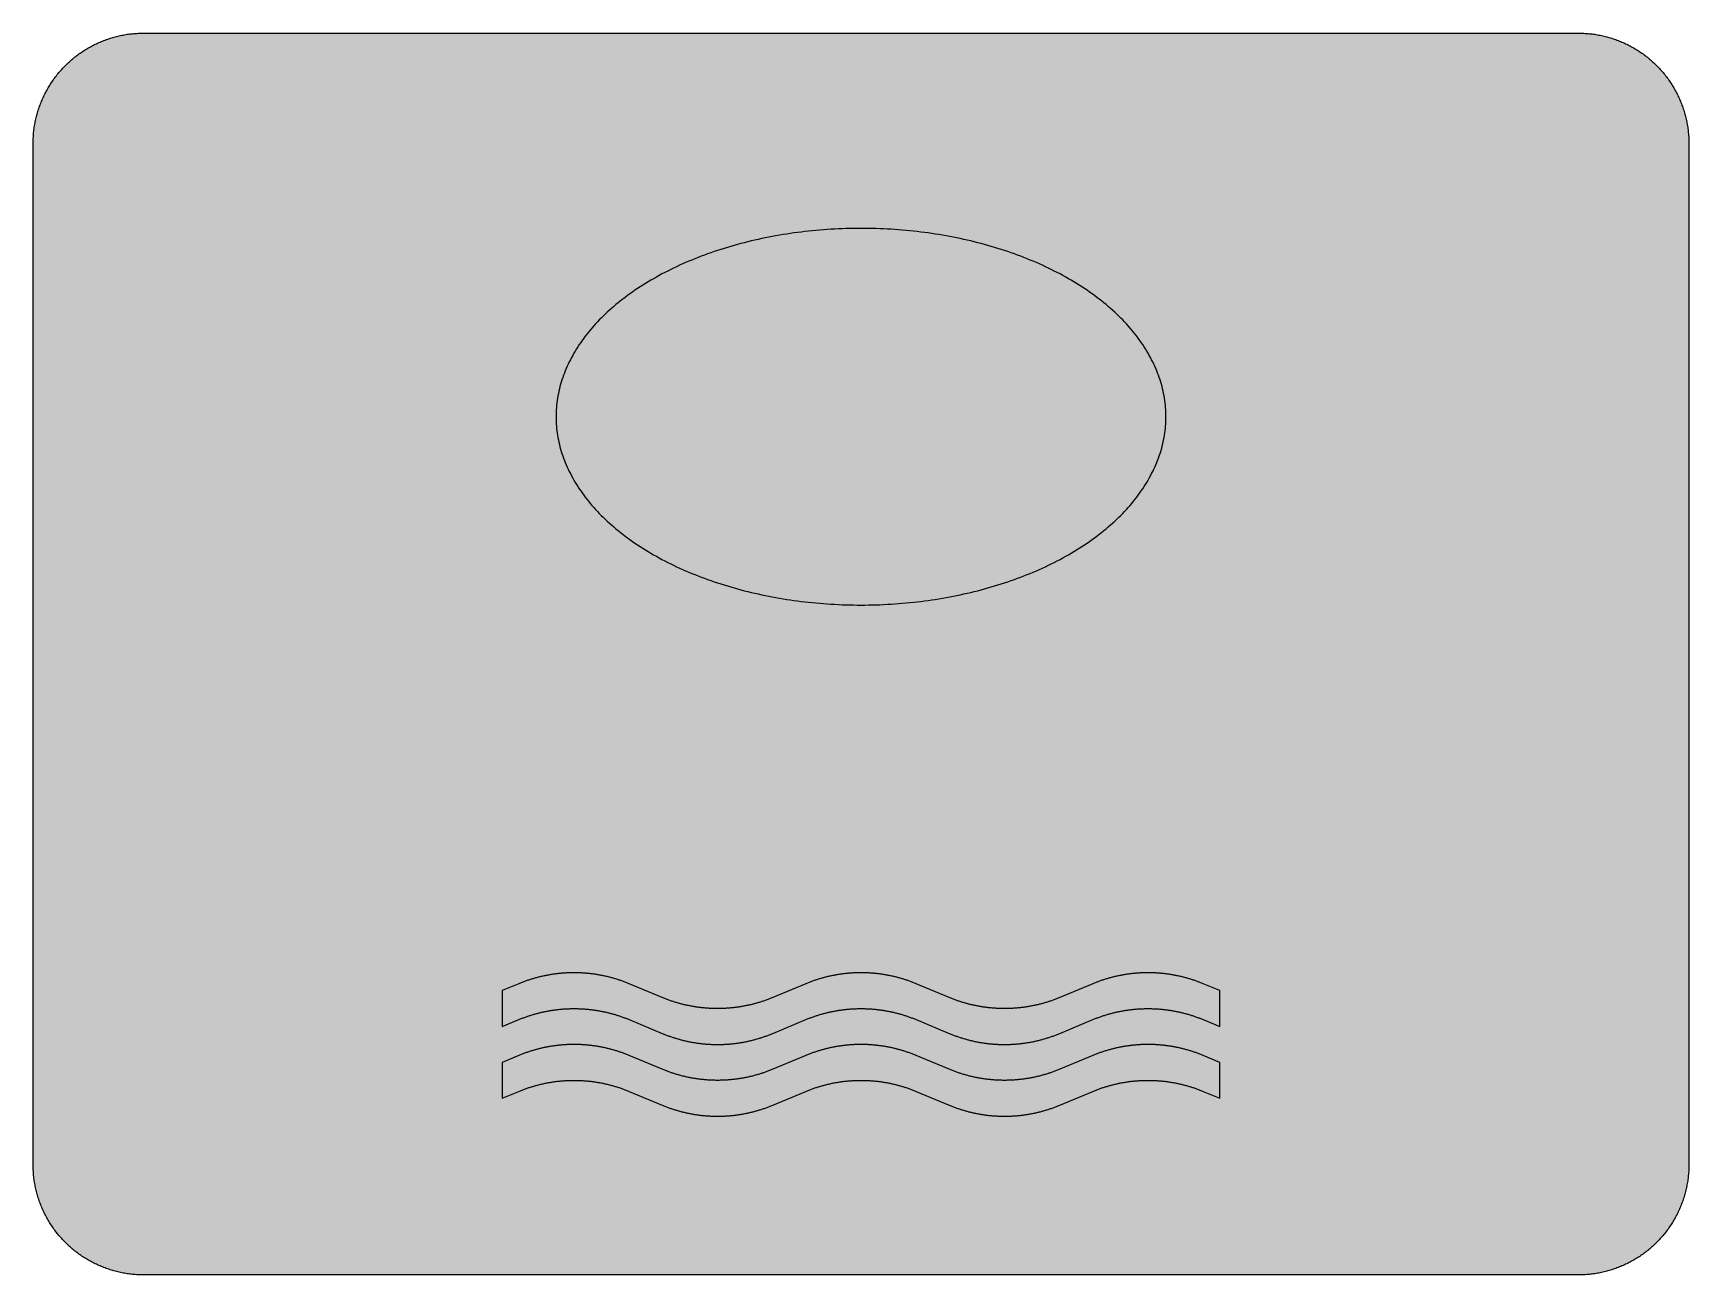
# Model space of a CAD drawing. Header units: millimetres. Extents: x 0 to 212, y 0 to 159.
import ezdxf

# ---------------------------------------------------------------- set-up
doc = ezdxf.new("R2010")
doc.units = ezdxf.units.MM

msp = doc.modelspace()

# ---------------------------------------------------------------- hatches: boundary and pattern name
for color, points in [(40, [(14.1633, 0.0536), (13.9878, 0.0533), (13.8125, 0.0559), (13.6373, 0.061), (13.462, 0.0686), (13.2893, 0.0787), (13.114, 0.0914), (12.9413, 0.1041), (12.7686, 0.1219), (12.5959, 0.1397), (12.4231, 0.16), (12.2504, 0.1829), (12.0777, 0.2057), (11.9075, 0.2337), (11.7373, 0.2616), (11.5672, 0.2921), (11.397, 0.3251), (11.2268, 0.3607), (11.0592, 0.3988), (10.8915, 0.4369), (10.7239, 0.4775), (10.5562, 0.5207), (10.3886, 0.5664), (10.2235, 0.6121), (10.0584, 0.6629), (9.8933, 0.7137), (9.7307, 0.7671), (9.5682, 0.8204), (9.4056, 0.8788), (9.2431, 0.9373), (9.083, 0.9982), (8.923, 1.0617), (8.763, 1.1252), (8.6055, 1.1938), (8.4455, 1.2624), (8.2906, 1.331), (8.1331, 1.4046), (7.9781, 1.4783), (7.8232, 1.5545), (7.6708, 1.6332), (7.5184, 1.7145), (7.366, 1.7958), (7.2161, 1.8796), (7.0663, 1.966), (6.919, 2.0523), (6.7716, 2.1438), (6.6243, 2.2352), (6.4795, 2.3266), (6.3348, 2.4232), (6.19, 2.5197), (6.0477, 2.6187), (5.908, 2.7178), (5.7683, 2.8194), (5.6286, 2.9235), (5.4915, 3.0302), (5.3543, 3.1369), (5.2197, 3.2461), (5.0851, 3.3579), (4.953, 3.4722), (4.8209, 3.5865), (4.6914, 3.7033), (4.5644, 3.8202), (4.4348, 3.9395), (4.3104, 4.0615), (4.1859, 4.1859), (4.0615, 4.3104), (3.9395, 4.4348), (3.8202, 4.5618), (3.7033, 4.6914), (3.5865, 4.8209), (3.4722, 4.953), (3.3579, 5.0851), (3.2487, 5.2197), (3.1369, 5.3543), (3.0302, 5.4915), (2.9235, 5.6286), (2.8194, 5.7683), (2.7178, 5.908), (2.6187, 6.0477), (2.5197, 6.19), (2.4232, 6.3348), (2.3266, 6.477), (2.2352, 6.6243), (2.1438, 6.7691), (2.0523, 6.919), (1.966, 7.0663), (1.8796, 7.2161), (1.7958, 7.366), (1.7145, 7.5184), (1.6332, 7.6708), (1.5545, 7.8232), (1.4783, 7.9781), (1.4046, 8.1331), (1.331, 8.2906), (1.2598, 8.4455), (1.1913, 8.603), (1.1252, 8.763), (1.0592, 8.923), (0.9982, 9.083), (0.9373, 9.2431), (0.8763, 9.4056), (0.8204, 9.5682), (0.7645, 9.7307), (0.7112, 9.8933), (0.6604, 10.0584), (0.6121, 10.2235), (0.5639, 10.3911), (0.5207, 10.5562), (0.4775, 10.7239), (0.4343, 10.8915), (0.3962, 11.0592), (0.3607, 11.2268), (0.3251, 11.397), (0.2921, 11.5672), (0.2616, 11.7373), (0.2311, 11.9075), (0.2057, 12.0802), (0.1803, 12.2504), (0.1575, 12.4231), (0.1372, 12.5959), (0.1194, 12.7686), (0.1041, 12.9413), (0.0889, 13.1166), (0.0787, 13.2893), (0.0686, 13.4645), (0.061, 13.6373), (0.0559, 13.8125), (0.0508, 13.9878), (0.0508, 14.163), (0.0522, 144.6925), (0.0508, 144.8664), (0.0559, 145.0416), (0.061, 145.2169), (0.0686, 145.3896), (0.0787, 145.5649), (0.0889, 145.7376), (0.1041, 145.9128), (0.1194, 146.0856), (0.1372, 146.2583), (0.1575, 146.431), (0.1803, 146.6037), (0.2057, 146.7739), (0.2311, 146.9466), (0.2616, 147.1168), (0.2921, 147.287), (0.3251, 147.4572), (0.3607, 147.6248), (0.3962, 147.795), (0.4343, 147.9626), (0.4775, 148.1303), (0.5207, 148.2979), (0.5639, 148.463), (0.6121, 148.6281), (0.6604, 148.7932), (0.7112, 148.9583), (0.7645, 149.1234), (0.8204, 149.286), (0.8763, 149.4485), (0.9373, 149.6111), (0.9982, 149.7711), (1.0592, 149.9311), (1.1252, 150.0911), (1.1913, 150.2486), (1.2598, 150.4061), (1.331, 150.5636), (1.4046, 150.7185), (1.4783, 150.876), (1.5545, 151.0284), (1.6332, 151.1833), (1.7145, 151.3357), (1.7958, 151.4856), (1.8796, 151.638), (1.966, 151.7879), (2.0523, 151.9352), (2.1438, 152.0825), (2.2352, 152.2298), (2.3266, 152.3746), (2.4232, 152.5194), (2.5197, 152.6616), (2.6187, 152.8039), (2.7178, 152.9461), (2.8194, 153.0858), (2.9235, 153.2255), (3.0302, 153.3627), (3.1369, 153.4973), (3.2487, 153.6344), (3.3579, 153.7665), (3.4722, 153.8986), (3.5865, 154.0307), (3.7033, 154.1602), (3.8202, 154.2898), (3.9395, 154.4168), (4.0615, 154.5438), (4.1859, 154.6682), (4.3104, 154.7901), (4.4348, 154.9121), (4.5644, 155.034), (4.6914, 155.1508), (4.8209, 155.2677), (4.953, 155.382), (5.0851, 155.4937), (5.2197, 155.6055), (5.3543, 155.7147), (5.4915, 155.8239), (5.6286, 155.9281), (5.7683, 156.0322), (5.908, 156.1338), (6.0477, 156.2354), (6.19, 156.3345), (6.3348, 156.431), (6.4795, 156.525), (6.6243, 156.6189), (6.7716, 156.7104), (6.919, 156.7993), (7.0663, 156.8882), (7.2161, 156.9745), (7.366, 157.0584), (7.5184, 157.1396), (7.6708, 157.2209), (7.8232, 157.2971), (7.9781, 157.3733), (8.1331, 157.4495), (8.2906, 157.5206), (8.4455, 157.5918), (8.6055, 157.6603), (8.763, 157.7289), (8.923, 157.7924), (9.083, 157.8559), (9.2431, 157.9169), (9.4056, 157.9753), (9.5682, 158.0337), (9.7307, 158.0871), (9.8933, 158.1404), (10.0584, 158.1912), (10.2235, 158.242), (10.3886, 158.2877), (10.5562, 158.3334), (10.7239, 158.3766), (10.8915, 158.4173), (11.0592, 158.4579), (11.2268, 158.4935), (11.397, 158.529), (11.5672, 158.562), (11.7373, 158.5925), (11.9075, 158.6205), (12.0777, 158.6484), (12.2504, 158.6713), (12.4231, 158.6941), (12.5959, 158.7144), (12.7686, 158.7322), (12.9413, 158.75), (13.114, 158.7627), (13.2893, 158.7754), (13.462, 158.7856), (13.6373, 158.7932), (13.8125, 158.7983), (13.9878, 158.8008), (14.163, 158.8033), (197.6078, 158.8036), (197.7822, 158.8008), (197.9574, 158.7983), (198.1327, 158.7932), (198.3054, 158.7856), (198.4807, 158.7754), (198.6534, 158.7627), (198.8287, 158.75), (199.0014, 158.7322), (199.1741, 158.7144), (199.3468, 158.6941), (199.5195, 158.6713), (199.6897, 158.6484), (199.8624, 158.6205), (200.0326, 158.5925), (200.2028, 158.562), (200.373, 158.529), (200.5432, 158.4935), (200.7108, 158.4579), (200.8784, 158.4173), (201.0461, 158.3766), (201.2137, 158.3334), (201.3788, 158.2877), (201.5465, 158.242), (201.7116, 158.1912), (201.8767, 158.1404), (202.0392, 158.0871), (202.2018, 158.0337), (202.3643, 157.9753), (202.5269, 157.9169), (202.6869, 157.8559), (202.8469, 157.7924), (203.007, 157.7289), (203.167, 157.6603), (203.3245, 157.5918), (203.4794, 157.5206), (203.6369, 157.4495), (203.7918, 157.3733), (203.9468, 157.2971), (204.0992, 157.2209), (204.2516, 157.1396), (204.404, 157.0584), (204.5538, 156.9745), (204.7037, 156.8882), (204.8535, 156.7993), (205.0009, 156.7104), (205.1456, 156.6189), (205.293, 156.525), (205.4352, 156.431), (205.58, 156.3345), (205.7222, 156.2354), (205.8619, 156.1338), (206.0016, 156.0322), (206.1413, 155.9281), (206.2785, 155.8239), (206.4156, 155.7147), (206.5503, 155.6055), (206.6849, 155.4937), (206.817, 155.382), (206.949, 155.2677), (207.0786, 155.1508), (207.2081, 155.034), (207.3351, 154.9121), (207.4596, 154.7901), (207.584, 154.6682), (207.7085, 154.5438), (207.8304, 154.4168), (207.9498, 154.2898), (208.0666, 154.1602), (208.1835, 154.0307), (208.2978, 153.8986), (208.4121, 153.7665), (208.5238, 153.6344), (208.6331, 153.4973), (208.7397, 153.3627), (208.8464, 153.2255), (208.9506, 153.0858), (209.0522, 152.9461), (209.1512, 152.8039), (209.2503, 152.6616), (209.3468, 152.5194), (209.4433, 152.3746), (209.5348, 152.2298), (209.6262, 152.0825), (209.7176, 151.9352), (209.804, 151.7879), (209.8904, 151.638), (209.9742, 151.4856), (210.0555, 151.3357), (210.1367, 151.1833), (210.2155, 151.0284), (210.2917, 150.876), (210.3653, 150.7185), (210.439, 150.5636), (210.5076, 150.4061), (210.5762, 150.2486), (210.6447, 150.0911), (210.7082, 149.9311), (210.7717, 149.7711), (210.8327, 149.6111), (210.8911, 149.4485), (210.9495, 149.286), (211.0029, 149.1234), (211.0562, 148.9583), (211.107, 148.7932), (211.1578, 148.6281), (211.2035, 148.463), (211.2493, 148.2979), (211.2924, 148.1303), (211.3331, 147.9626), (211.3712, 147.795), (211.4093, 147.6248), (211.4448, 147.4572), (211.4779, 147.287), (211.5083, 147.1168), (211.5363, 146.9466), (211.5642, 146.7739), (211.5871, 146.6037), (211.6099, 146.431), (211.6303, 146.2583), (211.648, 146.0856), (211.6658, 145.9128), (211.6785, 145.7376), (211.6912, 145.5649), (211.7014, 145.3896), (211.709, 145.2169), (211.7141, 145.0416), (211.7166, 144.8664), (211.7166, 144.6911), (211.7189, 14.1647), (211.7166, 13.9878), (211.7141, 13.8125), (211.709, 13.6373), (211.7014, 13.4645), (211.6912, 13.2893), (211.6785, 13.1166), (211.6658, 12.9413), (211.648, 12.7686), (211.6303, 12.5959), (211.6099, 12.4231), (211.5871, 12.2504), (211.5642, 12.0802), (211.5363, 11.9075), (211.5083, 11.7373), (211.4779, 11.5672), (211.4448, 11.397), (211.4093, 11.2268), (211.3712, 11.0592), (211.3331, 10.8915), (211.2924, 10.7239), (211.2493, 10.5562), (211.2035, 10.3911), (211.1578, 10.2235), (211.107, 10.0584), (211.0562, 9.8933), (211.0029, 9.7307), (210.9495, 9.5682), (210.8911, 9.4056), (210.8327, 9.2431), (210.7717, 9.083), (210.7082, 8.923), (210.6447, 8.763), (210.5762, 8.603), (210.5076, 8.4455), (210.439, 8.2906), (210.3653, 8.1331), (210.2917, 7.9781), (210.2155, 7.8232), (210.1367, 7.6708), (210.0555, 7.5184), (209.9742, 7.366), (209.8904, 7.2161), (209.804, 7.0663), (209.7176, 6.919), (209.6262, 6.7691), (209.5348, 6.6243), (209.4433, 6.477), (209.3468, 6.3348), (209.2503, 6.19), (209.1512, 6.0477), (209.0522, 5.908), (208.9506, 5.7683), (208.8464, 5.6286), (208.7397, 5.4915), (208.6331, 5.3543), (208.5238, 5.2197), (208.4121, 5.0851), (208.2978, 4.953), (208.1835, 4.8209), (208.0666, 4.6914), (207.9498, 4.5618), (207.8304, 4.4348), (207.7085, 4.3104), (207.584, 4.1859), (207.4596, 4.0615), (207.3351, 3.9395), (207.2081, 3.8202), (207.0786, 3.7033), (206.949, 3.5865), (206.817, 3.4722), (206.6849, 3.3579), (206.5503, 3.2461), (206.4156, 3.1369), (206.2785, 3.0302), (206.1413, 2.9235), (206.0016, 2.8194), (205.8619, 2.7178), (205.7222, 2.6187), (205.58, 2.5197), (205.4352, 2.4232), (205.293, 2.3266), (205.1456, 2.2352), (205.0009, 2.1438), (204.8535, 2.0523), (204.7037, 1.966), (204.5538, 1.8796), (204.404, 1.7958), (204.2516, 1.7145), (204.0992, 1.6332), (203.9468, 1.5545), (203.7918, 1.4783), (203.6369, 1.4046), (203.4794, 1.331), (203.3245, 1.2624), (203.167, 1.1938), (203.007, 1.1252), (202.8469, 1.0617), (202.6869, 0.9982), (202.5269, 0.9373), (202.3643, 0.8788), (202.2018, 0.8204), (202.0392, 0.7671), (201.8767, 0.7137), (201.7116, 0.6629), (201.5465, 0.6121), (201.3788, 0.5664), (201.2137, 0.5207), (201.0461, 0.4775), (200.8784, 0.4369), (200.7108, 0.3988), (200.5432, 0.3607), (200.373, 0.3251), (200.2028, 0.2921), (200.0326, 0.2616), (199.8624, 0.2337), (199.6897, 0.2057), (199.5195, 0.1829), (199.3468, 0.16), (199.1741, 0.1397), (199.0014, 0.1219), (198.8287, 0.1041), (198.6534, 0.0914), (198.4807, 0.0787), (198.3054, 0.0686), (198.1327, 0.061), (197.9574, 0.0559), (197.7822, 0.0533), (197.6069, 0.0533)]), (30, [(144.8675, 109.7675), (144.8638, 110.0658), (144.8537, 110.363), (144.8384, 110.6627), (144.8181, 110.9599), (144.7927, 111.2571), (144.7597, 111.5543), (144.719, 111.8514), (144.6759, 112.1461), (144.6251, 112.4407), (144.5692, 112.7354), (144.5057, 113.03), (144.4396, 113.3221), (144.366, 113.6142), (144.2872, 113.9063), (144.2009, 114.1959), (144.1094, 114.4854), (144.0129, 114.775), (143.9113, 115.062), (143.8046, 115.349), (143.6903, 115.636), (143.571, 115.9205), (143.4465, 116.205), (143.317, 116.4869), (143.1823, 116.7689), (143.0401, 117.0483), (142.8928, 117.3277), (142.7404, 117.6071), (142.5829, 117.8839), (142.4203, 118.1608), (142.2527, 118.4351), (142.0774, 118.7069), (141.8996, 118.9787), (141.7142, 119.2505), (141.5237, 119.5197), (141.3307, 119.7864), (141.13, 120.0531), (140.9243, 120.3173), (140.7109, 120.5814), (140.495, 120.843), (140.274, 121.1047), (140.048, 121.3612), (139.8168, 121.6177), (139.5781, 121.8743), (139.3368, 122.1283), (139.0904, 122.3797), (138.8364, 122.6287), (138.5799, 122.8776), (138.3182, 123.124), (138.049, 123.3678), (137.7772, 123.6116), (137.5004, 123.8504), (137.2184, 124.0892), (136.9314, 124.3279), (136.6368, 124.5616), (136.3396, 124.7927), (136.0399, 125.0239), (135.7325, 125.2525), (135.4201, 125.4785), (135.1026, 125.7021), (134.7826, 125.9256), (134.4549, 126.144), (134.1247, 126.3625), (133.7894, 126.5784), (133.4491, 126.7892), (133.1036, 127), (132.7556, 127.2083), (132.4051, 127.4115), (132.0495, 127.6147), (131.6888, 127.8128), (131.3256, 128.0084), (130.9599, 128.2014), (130.589, 128.3894), (130.2156, 128.5773), (129.8397, 128.7602), (129.4613, 128.9406), (129.0777, 129.1184), (128.6916, 129.2936), (128.3005, 129.4638), (127.9068, 129.6314), (127.5131, 129.7965), (127.1143, 129.9591), (126.7104, 130.1191), (126.3066, 130.2741), (125.9002, 130.4265), (125.4887, 130.5763), (125.0747, 130.7236), (124.6607, 130.8659), (124.2416, 131.0056), (123.8199, 131.1427), (123.3957, 131.2774), (122.969, 131.4069), (122.5423, 131.5339), (122.1105, 131.6584), (121.6762, 131.7777), (121.2418, 131.8971), (120.8024, 132.0114), (120.363, 132.1206), (119.921, 132.2273), (119.4765, 132.3315), (119.0295, 132.4331), (118.5799, 132.5296), (118.1303, 132.6236), (117.6757, 132.715), (117.221, 132.8014), (116.7663, 132.8852), (116.3091, 132.9665), (115.8494, 133.0427), (115.3871, 133.1163), (114.9248, 133.1874), (114.46, 133.2535), (113.9927, 133.317), (113.5253, 133.3754), (113.0554, 133.4313), (112.5855, 133.4846), (112.1131, 133.5329), (111.6406, 133.5786), (111.1682, 133.6218), (110.6907, 133.6599), (110.2157, 133.6954), (109.7382, 133.7259), (109.2581, 133.7539), (108.778, 133.7767), (108.298, 133.797), (107.8179, 133.8148), (107.3353, 133.8275), (106.8527, 133.8351), (106.3676, 133.8402), (105.885, 133.8428), (105.3998, 133.8402), (104.9172, 133.8351), (104.4346, 133.8275), (103.952, 133.8148), (103.4694, 133.797), (102.9894, 133.7767), (102.5093, 133.7539), (102.0318, 133.7259), (101.5543, 133.6954), (101.0768, 133.6599), (100.6018, 133.6218), (100.1293, 133.5786), (99.6544, 133.5329), (99.1845, 133.4846), (98.712, 133.4313), (98.2447, 133.3754), (97.7773, 133.317), (97.3099, 133.2535), (96.8451, 133.1874), (96.3828, 133.1163), (95.9206, 133.0427), (95.4608, 132.9665), (95.0036, 132.8852), (94.5464, 132.8014), (94.0943, 132.715), (93.6396, 132.6236), (93.1901, 132.5296), (92.7405, 132.4331), (92.2934, 132.3315), (91.8489, 132.2273), (91.407, 132.1206), (90.9676, 132.0114), (90.5281, 131.8971), (90.0938, 131.7777), (89.6595, 131.6584), (89.2277, 131.5339), (88.8009, 131.4069), (88.3742, 131.2774), (87.95, 131.1427), (87.5284, 131.0056), (87.1093, 130.8659), (86.6953, 130.7236), (86.2813, 130.5763), (85.8698, 130.4265), (85.4634, 130.2741), (85.0595, 130.1191), (84.6557, 129.9591), (84.2569, 129.7965), (83.8632, 129.6314), (83.4695, 129.4638), (83.0809, 129.2936), (82.6922, 129.1184), (82.3112, 128.9406), (81.9302, 128.7602), (81.5543, 128.5773), (81.1809, 128.3894), (80.8101, 128.2014), (80.4443, 128.0084), (80.0811, 127.8128), (79.723, 127.6147), (79.3648, 127.4115), (79.0143, 127.2083), (78.6663, 127), (78.3209, 126.7892), (77.9805, 126.5784), (77.6453, 126.3625), (77.3151, 126.144), (76.9874, 125.9256), (76.6674, 125.7021), (76.3499, 125.4785), (76.0374, 125.2525), (75.7326, 125.0239), (75.4304, 124.7927), (75.1332, 124.5616), (74.8411, 124.3279), (74.5515, 124.0892), (74.2696, 123.8504), (73.9927, 123.6116), (73.721, 123.3678), (73.4517, 123.124), (73.1901, 122.8776), (72.9336, 122.6287), (72.6796, 122.3797), (72.4332, 122.1283), (72.1919, 121.8743), (71.9531, 121.6177), (71.722, 121.3612), (71.4959, 121.1047), (71.2749, 120.843), (71.0565, 120.5814), (70.8457, 120.3173), (70.6399, 120.0531), (70.4393, 119.7864), (70.2437, 119.5197), (70.0557, 119.2505), (69.8703, 118.9787), (69.69, 118.7069), (69.5173, 118.4351), (69.3496, 118.1608), (69.1845, 117.8839), (69.027, 117.6071), (68.8746, 117.3277), (68.7299, 117.0483), (68.5876, 116.7689), (68.453, 116.4869), (68.3209, 116.205), (68.1965, 115.9205), (68.0771, 115.636), (67.9653, 115.349), (67.8561, 115.062), (67.7545, 114.775), (67.658, 114.4854), (67.5665, 114.1959), (67.4827, 113.9063), (67.404, 113.6142), (67.3303, 113.3221), (67.2617, 113.03), (67.2008, 112.7354), (67.1424, 112.4407), (67.0941, 112.1461), (67.0484, 111.8514), (67.0103, 111.5543), (66.9773, 111.2571), (66.9493, 110.9599), (66.929, 110.6627), (66.9138, 110.363), (66.9061, 110.0658), (66.9011, 109.7661), (66.9061, 109.4664), (66.9138, 109.1692), (66.929, 108.8695), (66.9493, 108.5723), (66.9773, 108.2751), (67.0103, 107.9779), (67.0484, 107.6808), (67.0941, 107.3861), (67.1424, 107.0915), (67.2008, 106.7968), (67.2617, 106.5047), (67.3303, 106.2101), (67.404, 105.918), (67.4827, 105.6259), (67.5665, 105.3363), (67.658, 105.0468), (67.7545, 104.7572), (67.8561, 104.4702), (67.9653, 104.1832), (68.0771, 103.8962), (68.1965, 103.6117), (68.3209, 103.3272), (68.453, 103.0453), (68.5876, 102.7633), (68.7299, 102.4839), (68.8746, 102.2045), (69.027, 101.9251), (69.1845, 101.6483), (69.3496, 101.3714), (69.5173, 101.0971), (69.69, 100.8253), (69.8703, 100.551), (70.0557, 100.2817), (70.2437, 100.0125), (70.4393, 99.7433), (70.6399, 99.4791), (70.8457, 99.2124), (71.0565, 98.9508), (71.2749, 98.6892), (71.4959, 98.4275), (71.722, 98.171), (71.9531, 97.9119), (72.1919, 97.6579), (72.4332, 97.4039), (72.6796, 97.1525), (72.9336, 96.9035), (73.1901, 96.6546), (73.4517, 96.4082), (73.721, 96.1644), (73.9927, 95.9206), (74.2696, 95.6793), (74.5515, 95.4405), (74.8411, 95.2043), (75.1332, 94.9706), (75.4304, 94.7369), (75.7326, 94.5058), (76.0374, 94.2772), (76.3499, 94.0511), (76.6674, 93.8276), (76.9874, 93.6066), (77.3151, 93.3856), (77.6453, 93.1697), (77.9805, 92.9538), (78.3209, 92.7405), (78.6663, 92.5297), (79.0143, 92.3239), (79.3648, 92.1182), (79.723, 91.9175), (80.0811, 91.7194), (80.4443, 91.5238), (80.8101, 91.3308), (81.1809, 91.1403), (81.5543, 90.9549), (81.9302, 90.772), (82.3112, 90.5891), (82.6922, 90.4138), (83.0809, 90.2386), (83.4695, 90.0659), (83.8632, 89.8982), (84.2569, 89.7331), (84.6557, 89.5706), (85.0595, 89.4131), (85.4634, 89.2556), (85.8698, 89.1032), (86.2813, 88.9533), (86.6953, 88.8086), (87.1093, 88.6638), (87.5284, 88.5241), (87.95, 88.3869), (88.3742, 88.2548), (88.8009, 88.1253), (89.2277, 87.9983), (89.6595, 87.8738), (90.0938, 87.7519), (90.5281, 87.6351), (90.9676, 87.5208), (91.407, 87.4116), (91.8489, 87.3023), (92.2934, 87.1982), (92.7405, 87.0991), (93.1901, 87.0001), (93.6396, 86.9061), (94.0943, 86.8172), (94.5464, 86.7283), (95.0036, 86.6445), (95.4608, 86.5657), (95.9206, 86.4895), (96.3828, 86.4159), (96.8451, 86.3448), (97.3099, 86.2787), (97.7773, 86.2152), (98.2447, 86.1568), (98.712, 86.1009), (99.1845, 86.0476), (99.6544, 85.9993), (100.1293, 85.9536), (100.6018, 85.9104), (101.0768, 85.8723), (101.5543, 85.8368), (102.0318, 85.8063), (102.5093, 85.7783), (102.9894, 85.7555), (103.4694, 85.7352), (103.952, 85.7199), (104.4346, 85.7047), (104.9172, 85.6971), (105.3998, 85.692), (105.885, 85.6894), (106.3676, 85.692), (106.8527, 85.6971), (107.3353, 85.7047), (107.8179, 85.7199), (108.298, 85.7352), (108.778, 85.7555), (109.2581, 85.7783), (109.7382, 85.8063), (110.2157, 85.8368), (110.6907, 85.8723), (111.1682, 85.9104), (111.6406, 85.9536), (112.1131, 85.9993), (112.5855, 86.0476), (113.0554, 86.1009), (113.5253, 86.1568), (113.9927, 86.2152), (114.46, 86.2787), (114.9248, 86.3448), (115.3871, 86.4159), (115.8494, 86.4895), (116.3091, 86.5657), (116.7663, 86.6445), (117.221, 86.7283), (117.6757, 86.8172), (118.1303, 86.9061), (118.5799, 87.0001), (119.0295, 87.0991), (119.4765, 87.1982), (119.921, 87.3023), (120.363, 87.4116), (120.8024, 87.5208), (121.2418, 87.6351), (121.6762, 87.7519), (122.1105, 87.8738), (122.5423, 87.9983), (122.969, 88.1253), (123.3957, 88.2548), (123.8199, 88.3869), (124.2416, 88.5241), (124.6607, 88.6638), (125.0747, 88.8086), (125.4887, 88.9533), (125.9002, 89.1032), (126.3066, 89.2556), (126.7104, 89.4131), (127.1143, 89.5706), (127.5131, 89.7331), (127.9068, 89.8982), (128.3005, 90.0659), (128.6916, 90.2386), (129.0777, 90.4138), (129.4613, 90.5891), (129.8397, 90.772), (130.2156, 90.9549), (130.589, 91.1403), (130.9599, 91.3308), (131.3256, 91.5238), (131.6888, 91.7194), (132.0495, 91.9175), (132.4051, 92.1182), (132.7556, 92.3239), (133.1036, 92.5297), (133.4491, 92.7405), (133.7894, 92.9538), (134.1247, 93.1697), (134.4549, 93.3856), (134.7826, 93.6066), (135.1026, 93.8276), (135.4201, 94.0511), (135.7325, 94.2772), (136.0399, 94.5058), (136.3396, 94.7369), (136.6368, 94.9706), (136.9314, 95.2043), (137.2184, 95.4405), (137.5004, 95.6793), (137.7772, 95.9206), (138.049, 96.1644), (138.3182, 96.4082), (138.5799, 96.6546), (138.8364, 96.9035), (139.0904, 97.1525), (139.3368, 97.4039), (139.5781, 97.6579), (139.8168, 97.9119), (140.048, 98.171), (140.274, 98.4275), (140.495, 98.6892), (140.7109, 98.9508), (140.9243, 99.2124), (141.13, 99.4791), (141.3307, 99.7433), (141.5237, 100.0125), (141.7142, 100.2817), (141.8996, 100.551), (142.0774, 100.8253), (142.2527, 101.0971), (142.4203, 101.3714), (142.5829, 101.6483), (142.7404, 101.9251), (142.8928, 102.2045), (143.0401, 102.4839), (143.1823, 102.7633), (143.317, 103.0453), (143.4465, 103.3272), (143.571, 103.6117), (143.6903, 103.8962), (143.8046, 104.1832), (143.9113, 104.4702), (144.0129, 104.7572), (144.1094, 105.0468), (144.2009, 105.3363), (144.2872, 105.6259), (144.366, 105.918), (144.4396, 106.2101), (144.5057, 106.5047), (144.5692, 106.7968), (144.6251, 107.0915), (144.6759, 107.3861), (144.719, 107.6808), (144.7597, 107.9779), (144.7927, 108.2751), (144.8181, 108.5723), (144.8384, 108.8695), (144.8537, 109.1692), (144.8638, 109.4664), (144.8664, 109.7661)]), (144, [(60.0244, 31.8036), (62.1411, 32.6856), (62.2452, 32.7279), (62.3494, 32.7711), (62.4561, 32.8117), (62.5602, 32.8524), (62.6669, 32.8955), (62.7736, 32.9336), (62.8802, 32.9743), (62.9869, 33.0124), (63.0936, 33.0505), (63.2003, 33.0886), (63.307, 33.1241), (63.4136, 33.1597), (63.5203, 33.1953), (63.6295, 33.2308), (63.7362, 33.2638), (63.8454, 33.2969), (63.9547, 33.3299), (64.0613, 33.3629), (64.1706, 33.3934), (64.2798, 33.4239), (64.389, 33.4543), (64.4982, 33.4823), (64.6074, 33.5128), (64.7167, 33.5407), (64.8259, 33.5661), (64.9351, 33.594), (65.0469, 33.6194), (65.1561, 33.6448), (65.2678, 33.6702), (65.3771, 33.6931), (65.4888, 33.716), (65.598, 33.7388), (65.7098, 33.7617), (65.819, 33.782), (65.9308, 33.8023), (66.0425, 33.8226), (66.1543, 33.8404), (66.2661, 33.8607), (66.3778, 33.8785), (66.4896, 33.8938), (66.6013, 33.9115), (66.7131, 33.9268), (66.8249, 33.942), (66.9366, 33.9547), (67.0484, 33.97), (67.1601, 33.9827), (67.2744, 33.9954), (67.3862, 34.0055), (67.498, 34.0157), (67.6123, 34.0258), (67.724, 34.036), (67.8358, 34.0462), (67.9501, 34.0538), (68.0618, 34.0614), (68.1761, 34.0665), (68.2879, 34.0741), (68.4022, 34.0792), (68.514, 34.0817), (68.6283, 34.0868), (68.7426, 34.0893), (68.8543, 34.0919), (68.9686, 34.0944), (69.0829, 34.0944), (69.1947, 34.0944), (69.309, 34.0944), (69.4233, 34.0944), (69.535, 34.0919), (69.6493, 34.0893), (69.7636, 34.0868), (69.8754, 34.0817), (69.9897, 34.0792), (70.1015, 34.0741), (70.2158, 34.0665), (70.3275, 34.0614), (70.4418, 34.0538), (70.5536, 34.0462), (70.6679, 34.036), (70.7796, 34.0258), (70.8939, 34.0157), (71.0057, 34.0055), (71.1175, 33.9954), (71.2318, 33.9827), (71.3435, 33.97), (71.4553, 33.9547), (71.567, 33.942), (71.6788, 33.9268), (71.7906, 33.9115), (71.9023, 33.8938), (72.0141, 33.8785), (72.1258, 33.8607), (72.2376, 33.8404), (72.3494, 33.8226), (72.4611, 33.8023), (72.5729, 33.782), (72.6821, 33.7617), (72.7939, 33.7388), (72.9056, 33.716), (73.0148, 33.6931), (73.1266, 33.6702), (73.2358, 33.6448), (73.345, 33.6194), (73.4568, 33.594), (73.566, 33.5661), (73.6752, 33.5407), (73.7845, 33.5128), (73.8937, 33.4823), (74.0029, 33.4543), (74.1121, 33.4239), (74.2213, 33.3934), (74.3306, 33.3629), (74.4372, 33.3299), (74.5465, 33.2969), (74.6557, 33.2638), (74.7624, 33.2308), (74.869, 33.1953), (74.9783, 33.1597), (75.0849, 33.1241), (75.1916, 33.0886), (75.2983, 33.0505), (75.405, 33.0124), (75.5117, 32.9743), (75.6183, 32.9336), (75.725, 32.8955), (75.8292, 32.8524), (75.9358, 32.8117), (76.04, 32.7711), (76.1467, 32.7279), (76.2508, 32.6847), (80.4855, 30.9217), (80.5891, 30.8762), (80.6933, 30.8356), (80.7999, 30.7924), (80.9066, 30.7518), (81.0108, 30.7111), (81.1174, 30.6705), (81.2241, 30.6299), (81.3308, 30.5918), (81.4375, 30.5537), (81.5442, 30.5181), (81.6508, 30.48), (81.7575, 30.4444), (81.8667, 30.4089), (81.9734, 30.3733), (82.0826, 30.3403), (82.1893, 30.3073), (82.2985, 30.2743), (82.4078, 30.2412), (82.5144, 30.2108), (82.6237, 30.1803), (82.7329, 30.1498), (82.8421, 30.1219), (82.9513, 30.0914), (83.0605, 30.0634), (83.1698, 30.038), (83.2815, 30.0101), (83.3907, 29.9847), (83.5, 29.9593), (83.6117, 29.9339), (83.7209, 29.911), (83.8327, 29.8882), (83.9419, 29.8653), (84.0537, 29.8425), (84.1654, 29.8221), (84.2747, 29.8018), (84.3864, 29.7815), (84.4982, 29.7637), (84.6099, 29.7459), (84.7217, 29.7282), (84.8335, 29.7104), (84.9452, 29.6926), (85.057, 29.6774), (85.1687, 29.6621), (85.2805, 29.6494), (85.3923, 29.6342), (85.5066, 29.6215), (85.6183, 29.6113), (85.7301, 29.5986), (85.8418, 29.5885), (85.9561, 29.5783), (86.0679, 29.5681), (86.1822, 29.5605), (86.294, 29.5529), (86.4083, 29.5453), (86.52, 29.5377), (86.6343, 29.5326), (86.7461, 29.5275), (86.8604, 29.5224), (86.9721, 29.5173), (87.0864, 29.5148), (87.2007, 29.5123), (87.3125, 29.5097), (87.4268, 29.5097), (87.5386, 29.5097), (87.6529, 29.5097), (87.7672, 29.5097), (87.8815, 29.5123), (87.9932, 29.5148), (88.1075, 29.5173), (88.2193, 29.5224), (88.3336, 29.5275), (88.4479, 29.5326), (88.5596, 29.5377), (88.6739, 29.5453), (88.7857, 29.5529), (88.9, 29.5605), (89.0118, 29.5681), (89.1261, 29.5783), (89.2378, 29.5885), (89.3496, 29.5986), (89.4639, 29.6113), (89.5756, 29.6215), (89.6874, 29.6342), (89.7992, 29.6494), (89.9109, 29.6621), (90.0227, 29.6774), (90.137, 29.6926), (90.2487, 29.7104), (90.3605, 29.7282), (90.4723, 29.7459), (90.5815, 29.7637), (90.6932, 29.7815), (90.805, 29.8018), (90.9168, 29.8221), (91.0285, 29.8425), (91.1377, 29.8653), (91.2495, 29.8882), (91.3587, 29.911), (91.4705, 29.9339), (91.5797, 29.9593), (91.6915, 29.9847), (91.8007, 30.0101), (91.9099, 30.038), (92.0191, 30.0634), (92.1283, 30.0914), (92.2376, 30.1219), (92.3468, 30.1498), (92.456, 30.1803), (92.5652, 30.2108), (92.6744, 30.2412), (92.7837, 30.2743), (92.8903, 30.3073), (92.9996, 30.3403), (93.1062, 30.3733), (93.2155, 30.4089), (93.3221, 30.4444), (93.4288, 30.48), (93.5355, 30.5181), (93.6422, 30.5537), (93.7489, 30.5918), (93.8555, 30.6299), (93.9622, 30.6705), (94.0689, 30.7111), (94.1756, 30.7518), (94.2797, 30.7924), (94.3864, 30.8356), (94.4905, 30.8762), (94.5947, 30.9194), (98.83, 32.6856), (98.933, 32.7279), (99.0397, 32.7711), (99.1438, 32.8117), (99.2505, 32.8524), (99.3546, 32.8955), (99.4613, 32.9336), (99.568, 32.9743), (99.6747, 33.0124), (99.7814, 33.0505), (99.888, 33.0886), (99.9947, 33.1241), (100.1039, 33.1597), (100.2106, 33.1953), (100.3173, 33.2308), (100.4265, 33.2638), (100.5332, 33.2969), (100.6424, 33.3299), (100.7516, 33.3629), (100.8609, 33.3934), (100.9675, 33.4239), (101.0768, 33.4543), (101.186, 33.4823), (101.2952, 33.5128), (101.4044, 33.5407), (101.5162, 33.5661), (101.6254, 33.594), (101.7346, 33.6194), (101.8464, 33.6448), (101.9556, 33.6702), (102.0648, 33.6931), (102.1766, 33.716), (102.2883, 33.7388), (102.3976, 33.7617), (102.5093, 33.782), (102.6211, 33.8023), (102.7303, 33.8226), (102.8421, 33.8404), (102.9538, 33.8607), (103.0656, 33.8785), (103.1773, 33.8938), (103.2891, 33.9115), (103.4009, 33.9268), (103.5126, 33.942), (103.6244, 33.9547), (103.7387, 33.97), (103.8504, 33.9827), (103.9622, 33.9954), (104.074, 34.0055), (104.1883, 34.0157), (104.3, 34.0258), (104.4118, 34.036), (104.5261, 34.0462), (104.6378, 34.0538), (104.7521, 34.0614), (104.8639, 34.0665), (104.9782, 34.0741), (105.09, 34.0792), (105.2043, 34.0817), (105.3186, 34.0868), (105.4303, 34.0893), (105.5446, 34.0919), (105.6564, 34.0944), (105.7707, 34.0944), (105.885, 34.0944), (105.9967, 34.0944), (106.111, 34.0944), (106.2253, 34.0919), (106.3371, 34.0893), (106.4514, 34.0868), (106.5657, 34.0817), (106.6775, 34.0792), (106.7918, 34.0741), (106.9035, 34.0665), (107.0178, 34.0614), (107.1296, 34.0538), (107.2439, 34.0462), (107.3556, 34.036), (107.4699, 34.0258), (107.5817, 34.0157), (107.6935, 34.0055), (107.8078, 33.9954), (107.9195, 33.9827), (108.0313, 33.97), (108.143, 33.9547), (108.2573, 33.942), (108.3691, 33.9268), (108.4809, 33.9115), (108.5926, 33.8938), (108.7044, 33.8785), (108.8161, 33.8607), (108.9279, 33.8404), (109.0371, 33.8226), (109.1489, 33.8023), (109.2606, 33.782), (109.3724, 33.7617), (109.4816, 33.7388), (109.5934, 33.716), (109.7026, 33.6931), (109.8144, 33.6702), (109.9236, 33.6448), (110.0353, 33.6194), (110.1446, 33.594), (110.2538, 33.5661), (110.363, 33.5407), (110.4748, 33.5128), (110.584, 33.4823), (110.6932, 33.4543), (110.7999, 33.4239), (110.9091, 33.3934), (111.0183, 33.3629), (111.1275, 33.3299), (111.2342, 33.2969), (111.3434, 33.2638), (111.4501, 33.2308), (111.5593, 33.1953), (111.666, 33.1597), (111.7727, 33.1241), (111.8819, 33.0886), (111.9886, 33.0505), (112.0953, 33.0124), (112.202, 32.9743), (112.3061, 32.9336), (112.4128, 32.8955), (112.5195, 32.8524), (112.6236, 32.8117), (112.7303, 32.7711), (112.8344, 32.7279), (112.9411, 32.6847), (117.1744, 30.9217), (117.2769, 30.8762), (117.3836, 30.8356), (117.4877, 30.7924), (117.5944, 30.7518), (117.7011, 30.7111), (117.8052, 30.6705), (117.9119, 30.6299), (118.0186, 30.5918), (118.1252, 30.5537), (118.2319, 30.5181), (118.3411, 30.48), (118.4478, 30.4444), (118.5545, 30.4089), (118.6637, 30.3733), (118.7704, 30.3403), (118.8796, 30.3073), (118.9863, 30.2743), (119.0955, 30.2412), (119.2047, 30.2108), (119.314, 30.1803), (119.4232, 30.1498), (119.5324, 30.1219), (119.6416, 30.0914), (119.7508, 30.0634), (119.8601, 30.038), (119.9693, 30.0101), (120.0785, 29.9847), (120.1903, 29.9593), (120.2995, 29.9339), (120.4112, 29.911), (120.5205, 29.8882), (120.6322, 29.8653), (120.7414, 29.8425), (120.8532, 29.8221), (120.965, 29.8018), (121.0767, 29.7815), (121.1885, 29.7637), (121.2977, 29.7459), (121.4095, 29.7282), (121.5212, 29.7104), (121.633, 29.6926), (121.7447, 29.6774), (121.859, 29.6621), (121.9708, 29.6494), (122.0826, 29.6342), (122.1943, 29.6215), (122.3061, 29.6113), (122.4204, 29.5986), (122.5321, 29.5885), (122.6439, 29.5783), (122.7582, 29.5681), (122.87, 29.5605), (122.9843, 29.5529), (123.096, 29.5453), (123.2103, 29.5377), (123.3221, 29.5326), (123.4364, 29.5275), (123.5481, 29.5224), (123.6624, 29.5173), (123.7742, 29.5148), (123.8885, 29.5123), (124.0028, 29.5097), (124.1146, 29.5097), (124.2289, 29.5097), (124.3432, 29.5097), (124.4549, 29.5097), (124.5692, 29.5123), (124.6835, 29.5148), (124.7953, 29.5173), (124.9096, 29.5224), (125.0239, 29.5275), (125.1356, 29.5326), (125.2499, 29.5377), (125.3617, 29.5453), (125.476, 29.5529), (125.5878, 29.5605), (125.7021, 29.5681), (125.8138, 29.5783), (125.9256, 29.5885), (126.0399, 29.5986), (126.1516, 29.6113), (126.2634, 29.6215), (126.3752, 29.6342), (126.4895, 29.6494), (126.6012, 29.6621), (126.713, 29.6774), (126.8247, 29.6926), (126.9365, 29.7104), (127.0483, 29.7282), (127.16, 29.7459), (127.2718, 29.7637), (127.3835, 29.7815), (127.4953, 29.8018), (127.6045, 29.8221), (127.7163, 29.8425), (127.828, 29.8653), (127.9373, 29.8882), (128.049, 29.911), (128.1582, 29.9339), (128.27, 29.9593), (128.3792, 29.9847), (128.4884, 30.0101), (128.5977, 30.038), (128.7094, 30.0634), (128.8186, 30.0914), (128.9279, 30.1219), (129.0371, 30.1498), (129.1463, 30.1803), (129.2555, 30.2108), (129.3622, 30.2412), (129.4714, 30.2743), (129.5806, 30.3073), (129.6873, 30.3403), (129.7965, 30.3733), (129.9032, 30.4089), (130.0099, 30.4444), (130.1191, 30.48), (130.2258, 30.5181), (130.3325, 30.5537), (130.4392, 30.5918), (130.5458, 30.6299), (130.6525, 30.6705), (130.7567, 30.7111), (130.8633, 30.7518), (130.97, 30.7924), (131.0742, 30.8356), (131.1783, 30.8762), (131.285, 30.9194), (135.5189, 32.6856), (135.6233, 32.7279), (135.7274, 32.7711), (135.8341, 32.8117), (135.9383, 32.8524), (136.0449, 32.8955), (136.1516, 32.9336), (136.2583, 32.9743), (136.3624, 33.0124), (136.4691, 33.0505), (136.5783, 33.0886), (136.685, 33.1241), (136.7917, 33.1597), (136.8984, 33.1953), (137.0076, 33.2308), (137.1143, 33.2638), (137.2235, 33.2969), (137.3327, 33.3299), (137.4394, 33.3629), (137.5486, 33.3934), (137.6578, 33.4239), (137.7671, 33.4543), (137.8763, 33.4823), (137.9855, 33.5128), (138.0947, 33.5407), (138.2039, 33.5661), (138.3132, 33.594), (138.4249, 33.6194), (138.5341, 33.6448), (138.6434, 33.6702), (138.7551, 33.6931), (138.8643, 33.716), (138.9761, 33.7388), (139.0879, 33.7617), (139.1971, 33.782), (139.3088, 33.8023), (139.4206, 33.8226), (139.5324, 33.8404), (139.6441, 33.8607), (139.7559, 33.8785), (139.8676, 33.8938), (139.9794, 33.9115), (140.0912, 33.9268), (140.2029, 33.942), (140.3147, 33.9547), (140.4264, 33.97), (140.5382, 33.9827), (140.6525, 33.9954), (140.7643, 34.0055), (140.876, 34.0157), (140.9903, 34.0258), (141.1021, 34.036), (141.2138, 34.0462), (141.3281, 34.0538), (141.4399, 34.0614), (141.5542, 34.0665), (141.666, 34.0741), (141.7803, 34.0792), (141.892, 34.0817), (142.0063, 34.0868), (142.1206, 34.0893), (142.2324, 34.0919), (142.3467, 34.0944), (142.4584, 34.0944), (142.5727, 34.0944), (142.687, 34.0944), (142.8013, 34.0944), (142.9131, 34.0919), (143.0274, 34.0893), (143.1417, 34.0868), (143.2535, 34.0817), (143.3678, 34.0792), (143.4795, 34.0741), (143.5938, 34.0665), (143.7056, 34.0614), (143.8199, 34.0538), (143.9316, 34.0462), (144.0459, 34.036), (144.1577, 34.0258), (144.272, 34.0157), (144.3838, 34.0055), (144.4955, 33.9954), (144.6073, 33.9827), (144.7216, 33.97), (144.8333, 33.9547), (144.9451, 33.942), (145.0569, 33.9268), (145.1686, 33.9115), (145.2804, 33.8938), (145.3921, 33.8785), (145.5039, 33.8607), (145.6157, 33.8404), (145.7274, 33.8226), (145.8392, 33.8023), (145.9484, 33.782), (146.0602, 33.7617), (146.1719, 33.7388), (146.2811, 33.716), (146.3929, 33.6931), (146.5021, 33.6702), (146.6139, 33.6448), (146.7231, 33.6194), (146.8323, 33.594), (146.9441, 33.5661), (147.0533, 33.5407), (147.1625, 33.5128), (147.2717, 33.4823), (147.381, 33.4543), (147.4902, 33.4239), (147.5994, 33.3934), (147.7086, 33.3629), (147.8153, 33.3299), (147.9245, 33.2969), (148.0312, 33.2638), (148.1404, 33.2308), (148.2471, 33.1953), (148.3563, 33.1597), (148.463, 33.1241), (148.5697, 33.0886), (148.6764, 33.0505), (148.783, 33.0124), (148.8897, 32.9743), (148.9964, 32.9336), (149.1031, 32.8955), (149.2072, 32.8524), (149.3139, 32.8117), (149.418, 32.7711), (149.5247, 32.7279), (149.6289, 32.6847), (151.7467, 31.8036), (151.7467, 36.3897), (149.63, 37.2717), (149.5247, 37.3126), (149.418, 37.3558), (149.3139, 37.399), (149.2072, 37.4396), (149.1031, 37.4802), (148.9964, 37.5209), (148.8897, 37.559), (148.783, 37.5996), (148.6764, 37.6352), (148.5697, 37.6733), (148.463, 37.7114), (148.3563, 37.7469), (148.2471, 37.7825), (148.1404, 37.8155), (148.0312, 37.8511), (147.9245, 37.8841), (147.8153, 37.9171), (147.7086, 37.9476), (147.5994, 37.9806), (147.4902, 38.0111), (147.381, 38.0416), (147.2717, 38.0695), (147.1625, 38.0975), (147.0533, 38.1254), (146.9441, 38.1533), (146.8323, 38.1787), (146.7231, 38.2067), (146.6139, 38.2321), (146.5021, 38.2549), (146.3929, 38.2803), (146.2811, 38.3032), (146.1719, 38.3261), (146.0602, 38.3464), (145.9484, 38.3692), (145.8392, 38.3896), (145.7274, 38.4073), (145.6157, 38.4277), (145.5039, 38.4454), (145.3921, 38.4632), (145.2804, 38.481), (145.1686, 38.4962), (145.0569, 38.5115), (144.9451, 38.5267), (144.8333, 38.542), (144.7216, 38.5547), (144.6073, 38.5674), (144.4955, 38.5801), (144.3838, 38.5928), (144.272, 38.6029), (144.1577, 38.6131), (144.0459, 38.6232), (143.9316, 38.6309), (143.8199, 38.6385), (143.7056, 38.6461), (143.5938, 38.6537), (143.4795, 38.6588), (143.3678, 38.6639), (143.2535, 38.669), (143.1417, 38.6715), (143.0274, 38.6766), (142.9131, 38.6791), (142.8013, 38.6791), (142.687, 38.6817), (142.5727, 38.6817), (142.4584, 38.6817), (142.3467, 38.6791), (142.2324, 38.6791), (142.1206, 38.6766), (142.0063, 38.6715), (141.892, 38.669), (141.7803, 38.6639), (141.666, 38.6588), (141.5542, 38.6537), (141.4399, 38.6461), (141.3281, 38.6385), (141.2138, 38.6309), (141.1021, 38.6232), (140.9903, 38.6131), (140.876, 38.6029), (140.7643, 38.5928), (140.6525, 38.5801), (140.5382, 38.5674), (140.4264, 38.5547), (140.3147, 38.542), (140.2029, 38.5267), (140.0912, 38.5115), (139.9794, 38.4962), (139.8676, 38.481), (139.7559, 38.4632), (139.6441, 38.4454), (139.5324, 38.4277), (139.4206, 38.4073), (139.3088, 38.3896), (139.1971, 38.3692), (139.0879, 38.3464), (138.9761, 38.3261), (138.8643, 38.3032), (138.7551, 38.2803), (138.6434, 38.2549), (138.5341, 38.2321), (138.4249, 38.2067), (138.3132, 38.1787), (138.2039, 38.1533), (138.0947, 38.1254), (137.9855, 38.0975), (137.8763, 38.0695), (137.7671, 38.0416), (137.6578, 38.0111), (137.5486, 37.9806), (137.4394, 37.9476), (137.3327, 37.9171), (137.2235, 37.8841), (137.1143, 37.8511), (137.0076, 37.8155), (136.8984, 37.7825), (136.7917, 37.7469), (136.685, 37.7114), (136.5783, 37.6733), (136.4691, 37.6352), (136.3624, 37.5996), (136.2583, 37.559), (136.1516, 37.5209), (136.0449, 37.4802), (135.9383, 37.4396), (135.8341, 37.399), (135.7274, 37.3558), (135.6233, 37.3126), (135.5166, 37.2694), (131.2855, 35.5078), (131.1783, 35.4635), (131.0742, 35.4203), (130.97, 35.3797), (130.8633, 35.3365), (130.7567, 35.2958), (130.6525, 35.2552), (130.5458, 35.2171), (130.4392, 35.179), (130.3325, 35.1409), (130.2258, 35.1028), (130.1191, 35.0672), (130.0099, 35.0291), (129.9032, 34.9961), (129.7965, 34.9606), (129.6873, 34.9275), (129.5806, 34.892), (129.4714, 34.8615), (129.3622, 34.8285), (129.2555, 34.798), (129.1463, 34.7675), (129.0371, 34.737), (128.9279, 34.7066), (128.8186, 34.6786), (128.7094, 34.6507), (128.5977, 34.6227), (128.4884, 34.5973), (128.3792, 34.5719), (128.27, 34.5465), (128.1582, 34.5211), (128.049, 34.4983), (127.9373, 34.4729), (127.828, 34.4526), (127.7163, 34.4297), (127.6045, 34.4094), (127.4953, 34.3891), (127.3835, 34.3687), (127.2718, 34.3484), (127.16, 34.3306), (127.0483, 34.3129), (126.9365, 34.2951), (126.8247, 34.2798), (126.713, 34.2646), (126.6012, 34.2494), (126.4895, 34.2341), (126.3752, 34.2214), (126.2634, 34.2087), (126.1516, 34.196), (126.0399, 34.1859), (125.9256, 34.1732), (125.8138, 34.163), (125.7021, 34.1554), (125.5878, 34.1452), (125.476, 34.1376), (125.3617, 34.13), (125.2499, 34.1249), (125.1356, 34.1173), (125.0239, 34.1122), (124.9096, 34.1071), (124.7953, 34.1046), (124.6835, 34.102), (124.5692, 34.0995), (124.4549, 34.097), (124.3432, 34.097), (124.2289, 34.0944), (124.1146, 34.097), (124.0028, 34.097), (123.8885, 34.0995), (123.7742, 34.102), (123.6624, 34.1046), (123.5481, 34.1071), (123.4364, 34.1122), (123.3221, 34.1173), (123.2103, 34.1249), (123.096, 34.13), (122.9843, 34.1376), (122.87, 34.1452), (122.7582, 34.1554), (122.6439, 34.163), (122.5321, 34.1732), (122.4204, 34.1859), (122.3061, 34.196), (122.1943, 34.2087), (122.0826, 34.2214), (121.9708, 34.2341), (121.859, 34.2494), (121.7447, 34.2646), (121.633, 34.2798), (121.5212, 34.2951), (121.4095, 34.3129), (121.2977, 34.3306), (121.1885, 34.3484), (121.0767, 34.3687), (120.965, 34.3891), (120.8532, 34.4094), (120.7414, 34.4297), (120.6322, 34.4526), (120.5205, 34.4729), (120.4112, 34.4983), (120.2995, 34.5211), (120.1903, 34.5465), (120.0785, 34.5719), (119.9693, 34.5973), (119.8601, 34.6227), (119.7508, 34.6507), (119.6416, 34.6786), (119.5324, 34.7066), (119.4232, 34.737), (119.314, 34.7675), (119.2047, 34.798), (119.0955, 34.8285), (118.9863, 34.8615), (118.8796, 34.892), (118.7704, 34.9275), (118.6637, 34.9606), (118.5545, 34.9961), (118.4478, 35.0291), (118.3411, 35.0672), (118.2319, 35.1028), (118.1252, 35.1409), (118.0186, 35.179), (117.9119, 35.2171), (117.8052, 35.2552), (117.7011, 35.2958), (117.5944, 35.3365), (117.4877, 35.3797), (117.3836, 35.4203), (117.2769, 35.4635), (117.1727, 35.5067), (112.9411, 37.2717), (112.8344, 37.3126), (112.7303, 37.3558), (112.6236, 37.399), (112.5195, 37.4396), (112.4128, 37.4802), (112.3061, 37.5209), (112.202, 37.559), (112.0953, 37.5996), (111.9886, 37.6352), (111.8819, 37.6733), (111.7727, 37.7114), (111.666, 37.7469), (111.5593, 37.7825), (111.4501, 37.8155), (111.3434, 37.8511), (111.2342, 37.8841), (111.1275, 37.9171), (111.0183, 37.9476), (110.9091, 37.9806), (110.7999, 38.0111), (110.6932, 38.0416), (110.584, 38.0695), (110.4748, 38.0975), (110.363, 38.1254), (110.2538, 38.1533), (110.1446, 38.1787), (110.0353, 38.2067), (109.9236, 38.2321), (109.8144, 38.2549), (109.7026, 38.2803), (109.5934, 38.3032), (109.4816, 38.3261), (109.3724, 38.3464), (109.2606, 38.3692), (109.1489, 38.3896), (109.0371, 38.4073), (108.9279, 38.4277), (108.8161, 38.4454), (108.7044, 38.4632), (108.5926, 38.481), (108.4809, 38.4962), (108.3691, 38.5115), (108.2573, 38.5267), (108.143, 38.542), (108.0313, 38.5547), (107.9195, 38.5674), (107.8078, 38.5801), (107.6935, 38.5928), (107.5817, 38.6029), (107.4699, 38.6131), (107.3556, 38.6232), (107.2439, 38.6309), (107.1296, 38.6385), (107.0178, 38.6461), (106.9035, 38.6537), (106.7918, 38.6588), (106.6775, 38.6639), (106.5657, 38.669), (106.4514, 38.6715), (106.3371, 38.6766), (106.2253, 38.6791), (106.111, 38.6791), (105.9967, 38.6817), (105.885, 38.6817), (105.7707, 38.6817), (105.6564, 38.6791), (105.5446, 38.6791), (105.4303, 38.6766), (105.3186, 38.6715), (105.2043, 38.669), (105.09, 38.6639), (104.9782, 38.6588), (104.8639, 38.6537), (104.7521, 38.6461), (104.6378, 38.6385), (104.5261, 38.6309), (104.4118, 38.6232), (104.3, 38.6131), (104.1883, 38.6029), (104.074, 38.5928), (103.9622, 38.5801), (103.8504, 38.5674), (103.7387, 38.5547), (103.6244, 38.542), (103.5126, 38.5267), (103.4009, 38.5115), (103.2891, 38.4962), (103.1773, 38.481), (103.0656, 38.4632), (102.9538, 38.4454), (102.8421, 38.4277), (102.7303, 38.4073), (102.6211, 38.3896), (102.5093, 38.3692), (102.3976, 38.3464), (102.2883, 38.3261), (102.1766, 38.3032), (102.0648, 38.2803), (101.9556, 38.2549), (101.8464, 38.2321), (101.7346, 38.2067), (101.6254, 38.1787), (101.5162, 38.1533), (101.4044, 38.1254), (101.2952, 38.0975), (101.186, 38.0695), (101.0768, 38.0416), (100.9675, 38.0111), (100.8609, 37.9806), (100.7516, 37.9476), (100.6424, 37.9171), (100.5332, 37.8841), (100.4265, 37.8511), (100.3173, 37.8155), (100.2106, 37.7825), (100.1039, 37.7469), (99.9947, 37.7114), (99.888, 37.6733), (99.7814, 37.6352), (99.6747, 37.5996), (99.568, 37.559), (99.4613, 37.5209), (99.3546, 37.4802), (99.2505, 37.4396), (99.1438, 37.399), (99.0397, 37.3558), (98.933, 37.3126), (98.8289, 37.2694), (94.5967, 35.5078), (94.4905, 35.4635), (94.3864, 35.4203), (94.2797, 35.3797), (94.1756, 35.3365), (94.0689, 35.2958), (93.9622, 35.2552), (93.8555, 35.2171), (93.7489, 35.179), (93.6422, 35.1409), (93.5355, 35.1028), (93.4288, 35.0672), (93.3221, 35.0291), (93.2155, 34.9961), (93.1062, 34.9606), (92.9996, 34.9275), (92.8903, 34.892), (92.7837, 34.8615), (92.6744, 34.8285), (92.5652, 34.798), (92.456, 34.7675), (92.3468, 34.737), (92.2376, 34.7066), (92.1283, 34.6786), (92.0191, 34.6507), (91.9099, 34.6227), (91.8007, 34.5973), (91.6915, 34.5719), (91.5797, 34.5465), (91.4705, 34.5211), (91.3587, 34.4983), (91.2495, 34.4729), (91.1377, 34.4526), (91.0285, 34.4297), (90.9168, 34.4094), (90.805, 34.3891), (90.6932, 34.3687), (90.5815, 34.3484), (90.4723, 34.3306), (90.3605, 34.3129), (90.2487, 34.2951), (90.137, 34.2798), (90.0227, 34.2646), (89.9109, 34.2494), (89.7992, 34.2341), (89.6874, 34.2214), (89.5756, 34.2087), (89.4639, 34.196), (89.3496, 34.1859), (89.2378, 34.1732), (89.1261, 34.163), (89.0118, 34.1554), (88.9, 34.1452), (88.7857, 34.1376), (88.6739, 34.13), (88.5596, 34.1249), (88.4479, 34.1173), (88.3336, 34.1122), (88.2193, 34.1071), (88.1075, 34.1046), (87.9932, 34.102), (87.8815, 34.0995), (87.7672, 34.097), (87.6529, 34.097), (87.5386, 34.0944), (87.4268, 34.097), (87.3125, 34.097), (87.2007, 34.0995), (87.0864, 34.102), (86.9721, 34.1046), (86.8604, 34.1071), (86.7461, 34.1122), (86.6343, 34.1173), (86.52, 34.1249), (86.4083, 34.13), (86.294, 34.1376), (86.1822, 34.1452), (86.0679, 34.1554), (85.9561, 34.163), (85.8418, 34.1732), (85.7301, 34.1859), (85.6183, 34.196), (85.5066, 34.2087), (85.3923, 34.2214), (85.2805, 34.2341), (85.1687, 34.2494), (85.057, 34.2646), (84.9452, 34.2798), (84.8335, 34.2951), (84.7217, 34.3129), (84.6099, 34.3306), (84.4982, 34.3484), (84.3864, 34.3687), (84.2747, 34.3891), (84.1654, 34.4094), (84.0537, 34.4297), (83.9419, 34.4526), (83.8327, 34.4729), (83.7209, 34.4983), (83.6117, 34.5211), (83.5, 34.5465), (83.3907, 34.5719), (83.2815, 34.5973), (83.1698, 34.6227), (83.0605, 34.6507), (82.9513, 34.6786), (82.8421, 34.7066), (82.7329, 34.737), (82.6237, 34.7675), (82.5144, 34.798), (82.4078, 34.8285), (82.2985, 34.8615), (82.1893, 34.892), (82.0826, 34.9275), (81.9734, 34.9606), (81.8667, 34.9961), (81.7575, 35.0291), (81.6508, 35.0672), (81.5442, 35.1028), (81.4375, 35.1409), (81.3308, 35.179), (81.2241, 35.2171), (81.1174, 35.2552), (81.0108, 35.2958), (80.9066, 35.3365), (80.7999, 35.3797), (80.6933, 35.4203), (80.5891, 35.4635), (80.485, 35.5067), (76.2522, 37.2717), (76.1467, 37.3126), (76.04, 37.3558), (75.9358, 37.399), (75.8292, 37.4396), (75.725, 37.4802), (75.6183, 37.5209), (75.5117, 37.559), (75.405, 37.5996), (75.2983, 37.6352), (75.1916, 37.6733), (75.0849, 37.7114), (74.9783, 37.7469), (74.869, 37.7825), (74.7624, 37.8155), (74.6557, 37.8511), (74.5465, 37.8841), (74.4372, 37.9171), (74.3306, 37.9476), (74.2213, 37.9806), (74.1121, 38.0111), (74.0029, 38.0416), (73.8937, 38.0695), (73.7845, 38.0975), (73.6752, 38.1254), (73.566, 38.1533), (73.4568, 38.1787), (73.345, 38.2067), (73.2358, 38.2321), (73.1266, 38.2549), (73.0148, 38.2803), (72.9056, 38.3032), (72.7939, 38.3261), (72.6821, 38.3464), (72.5729, 38.3692), (72.4611, 38.3896), (72.3494, 38.4073), (72.2376, 38.4277), (72.1258, 38.4454), (72.0141, 38.4632), (71.9023, 38.481), (71.7906, 38.4962), (71.6788, 38.5115), (71.567, 38.5267), (71.4553, 38.542), (71.3435, 38.5547), (71.2318, 38.5674), (71.1175, 38.5801), (71.0057, 38.5928), (70.8939, 38.6029), (70.7796, 38.6131), (70.6679, 38.6232), (70.5536, 38.6309), (70.4418, 38.6385), (70.3275, 38.6461), (70.2158, 38.6537), (70.1015, 38.6588), (69.9897, 38.6639), (69.8754, 38.669), (69.7636, 38.6715), (69.6493, 38.6766), (69.535, 38.6791), (69.4233, 38.6791), (69.309, 38.6817), (69.1947, 38.6817), (69.0829, 38.6817), (68.9686, 38.6791), (68.8543, 38.6791), (68.7426, 38.6766), (68.6283, 38.6715), (68.514, 38.669), (68.4022, 38.6639), (68.2879, 38.6588), (68.1761, 38.6537), (68.0618, 38.6461), (67.9501, 38.6385), (67.8358, 38.6309), (67.724, 38.6232), (67.6123, 38.6131), (67.498, 38.6029), (67.3862, 38.5928), (67.2744, 38.5801), (67.1601, 38.5674), (67.0484, 38.5547), (66.9366, 38.542), (66.8249, 38.5267), (66.7131, 38.5115), (66.6013, 38.4962), (66.4896, 38.481), (66.3778, 38.4632), (66.2661, 38.4454), (66.1543, 38.4277), (66.0425, 38.4073), (65.9308, 38.3896), (65.819, 38.3692), (65.7098, 38.3464), (65.598, 38.3261), (65.4888, 38.3032), (65.3771, 38.2803), (65.2678, 38.2549), (65.1561, 38.2321), (65.0469, 38.2067), (64.9351, 38.1787), (64.8259, 38.1533), (64.7167, 38.1254), (64.6074, 38.0975), (64.4982, 38.0695), (64.389, 38.0416), (64.2798, 38.0111), (64.1706, 37.9806), (64.0613, 37.9476), (63.9547, 37.9171), (63.8454, 37.8841), (63.7362, 37.8511), (63.6295, 37.8155), (63.5203, 37.7825), (63.4136, 37.7469), (63.307, 37.7114), (63.2003, 37.6733), (63.0936, 37.6352), (62.9869, 37.5996), (62.8802, 37.559), (62.7736, 37.5209), (62.6669, 37.4802), (62.5602, 37.4396), (62.4561, 37.399), (62.3494, 37.3558), (62.2452, 37.3126), (62.1386, 37.2694), (60.0244, 36.3897)]), (144, [(60.0244, 22.6314), (62.1411, 23.5133), (62.2452, 23.556), (62.3494, 23.5991), (62.4561, 23.6398), (62.5602, 23.6804), (62.6669, 23.7211), (62.7736, 23.7617), (62.8802, 23.8023), (62.9869, 23.8404), (63.0936, 23.8785), (63.2003, 23.9166), (63.307, 23.9522), (63.4136, 23.9878), (63.5203, 24.0233), (63.6295, 24.0589), (63.7362, 24.0919), (63.8454, 24.1249), (63.9547, 24.1579), (64.0613, 24.191), (64.1706, 24.2214), (64.2798, 24.2519), (64.389, 24.2824), (64.4982, 24.3103), (64.6074, 24.3408), (64.7167, 24.3688), (64.8259, 24.3942), (64.9351, 24.4221), (65.0469, 24.4475), (65.1561, 24.4729), (65.2678, 24.4983), (65.3771, 24.5212), (65.4888, 24.544), (65.598, 24.5669), (65.7098, 24.5897), (65.819, 24.6101), (65.9308, 24.6304), (66.0425, 24.6507), (66.1543, 24.6685), (66.2661, 24.6863), (66.3778, 24.704), (66.4896, 24.7218), (66.6013, 24.7396), (66.7131, 24.7548), (66.8249, 24.7701), (66.9366, 24.7828), (67.0484, 24.798), (67.1601, 24.8107), (67.2744, 24.8234), (67.3862, 24.8336), (67.498, 24.8437), (67.6123, 24.8539), (67.724, 24.8641), (67.8358, 24.8717), (67.9501, 24.8818), (68.0618, 24.8869), (68.1761, 24.8945), (68.2879, 24.8996), (68.4022, 24.9072), (68.514, 24.9098), (68.6283, 24.9149), (68.7426, 24.9174), (68.8543, 24.9199), (68.9686, 24.9225), (69.0829, 24.9225), (69.1947, 24.9225), (69.309, 24.9225), (69.4233, 24.9225), (69.535, 24.9199), (69.6493, 24.9174), (69.7636, 24.9149), (69.8754, 24.9098), (69.9897, 24.9072), (70.1015, 24.8996), (70.2158, 24.8945), (70.3275, 24.8869), (70.4418, 24.8818), (70.5536, 24.8717), (70.6679, 24.8641), (70.7796, 24.8539), (70.8939, 24.8437), (71.0057, 24.8336), (71.1175, 24.8234), (71.2318, 24.8107), (71.3435, 24.798), (71.4553, 24.7828), (71.567, 24.7701), (71.6788, 24.7548), (71.7906, 24.7396), (71.9023, 24.7218), (72.0141, 24.704), (72.1258, 24.6863), (72.2376, 24.6685), (72.3494, 24.6507), (72.4611, 24.6304), (72.5729, 24.6101), (72.6821, 24.5897), (72.7939, 24.5669), (72.9056, 24.544), (73.0148, 24.5212), (73.1266, 24.4983), (73.2358, 24.4729), (73.345, 24.4475), (73.4568, 24.4221), (73.566, 24.3942), (73.6752, 24.3688), (73.7845, 24.3408), (73.8937, 24.3103), (74.0029, 24.2824), (74.1121, 24.2519), (74.2213, 24.2214), (74.3306, 24.191), (74.4372, 24.1579), (74.5465, 24.1249), (74.6557, 24.0919), (74.7624, 24.0589), (74.869, 24.0233), (74.9783, 23.9878), (75.0849, 23.9522), (75.1916, 23.9166), (75.2983, 23.8785), (75.405, 23.8404), (75.5117, 23.8023), (75.6183, 23.7617), (75.725, 23.7211), (75.8292, 23.6804), (75.9358, 23.6398), (76.04, 23.5991), (76.1467, 23.556), (76.2508, 23.5128), (80.4855, 21.7494), (80.5891, 21.7043), (80.6933, 21.6611), (80.7999, 21.6205), (80.9066, 21.5798), (81.0108, 21.5392), (81.1174, 21.4986), (81.2241, 21.4579), (81.3308, 21.4198), (81.4375, 21.3817), (81.5442, 21.3436), (81.6508, 21.3081), (81.7575, 21.2725), (81.8667, 21.2369), (81.9734, 21.2014), (82.0826, 21.1684), (82.1893, 21.1353), (82.2985, 21.1023), (82.4078, 21.0693), (82.5144, 21.0388), (82.6237, 21.0083), (82.7329, 20.9779), (82.8421, 20.9499), (82.9513, 20.9194), (83.0605, 20.8915), (83.1698, 20.8661), (83.2815, 20.8382), (83.3907, 20.8128), (83.5, 20.7874), (83.6117, 20.762), (83.7209, 20.7391), (83.8327, 20.7162), (83.9419, 20.6934), (84.0537, 20.6705), (84.1654, 20.6502), (84.2747, 20.6299), (84.3864, 20.6096), (84.4982, 20.5918), (84.6099, 20.5715), (84.7217, 20.5537), (84.8335, 20.5384), (84.9452, 20.5207), (85.057, 20.5054), (85.1687, 20.4902), (85.2805, 20.4775), (85.3923, 20.4622), (85.5066, 20.4495), (85.6183, 20.4368), (85.7301, 20.4267), (85.8418, 20.4165), (85.9561, 20.4064), (86.0679, 20.3962), (86.1822, 20.3886), (86.294, 20.3784), (86.4083, 20.3733), (86.52, 20.3657), (86.6343, 20.3606), (86.7461, 20.353), (86.8604, 20.3505), (86.9721, 20.3454), (87.0864, 20.3429), (87.2007, 20.3403), (87.3125, 20.3378), (87.4268, 20.3378), (87.5386, 20.3378), (87.6529, 20.3378), (87.7672, 20.3378), (87.8815, 20.3403), (87.9932, 20.3429), (88.1075, 20.3454), (88.2193, 20.3505), (88.3336, 20.353), (88.4479, 20.3606), (88.5596, 20.3657), (88.6739, 20.3733), (88.7857, 20.3784), (88.9, 20.3886), (89.0118, 20.3962), (89.1261, 20.4064), (89.2378, 20.4165), (89.3496, 20.4267), (89.4639, 20.4368), (89.5756, 20.4495), (89.6874, 20.4622), (89.7992, 20.4775), (89.9109, 20.4902), (90.0227, 20.5054), (90.137, 20.5207), (90.2487, 20.5384), (90.3605, 20.5537), (90.4723, 20.5715), (90.5815, 20.5918), (90.6932, 20.6096), (90.805, 20.6299), (90.9168, 20.6502), (91.0285, 20.6705), (91.1377, 20.6934), (91.2495, 20.7162), (91.3587, 20.7391), (91.4705, 20.762), (91.5797, 20.7874), (91.6915, 20.8128), (91.8007, 20.8382), (91.9099, 20.8661), (92.0191, 20.8915), (92.1283, 20.9194), (92.2376, 20.9499), (92.3468, 20.9779), (92.456, 21.0083), (92.5652, 21.0388), (92.6744, 21.0693), (92.7837, 21.1023), (92.8903, 21.1353), (92.9996, 21.1684), (93.1062, 21.2014), (93.2155, 21.2369), (93.3221, 21.2725), (93.4288, 21.3081), (93.5355, 21.3436), (93.6422, 21.3817), (93.7489, 21.4198), (93.8555, 21.4579), (93.9622, 21.4986), (94.0689, 21.5392), (94.1756, 21.5798), (94.2797, 21.6205), (94.3864, 21.6611), (94.4905, 21.7043), (94.5947, 21.7475), (98.83, 23.5133), (98.933, 23.556), (99.0397, 23.5991), (99.1438, 23.6398), (99.2505, 23.6804), (99.3546, 23.7211), (99.4613, 23.7617), (99.568, 23.8023), (99.6747, 23.8404), (99.7814, 23.8785), (99.888, 23.9166), (99.9947, 23.9522), (100.1039, 23.9878), (100.2106, 24.0233), (100.3173, 24.0589), (100.4265, 24.0919), (100.5332, 24.1249), (100.6424, 24.1579), (100.7516, 24.191), (100.8609, 24.2214), (100.9675, 24.2519), (101.0768, 24.2824), (101.186, 24.3103), (101.2952, 24.3408), (101.4044, 24.3688), (101.5162, 24.3942), (101.6254, 24.4221), (101.7346, 24.4475), (101.8464, 24.4729), (101.9556, 24.4983), (102.0648, 24.5212), (102.1766, 24.544), (102.2883, 24.5669), (102.3976, 24.5897), (102.5093, 24.6101), (102.6211, 24.6304), (102.7303, 24.6507), (102.8421, 24.6685), (102.9538, 24.6863), (103.0656, 24.704), (103.1773, 24.7218), (103.2891, 24.7396), (103.4009, 24.7548), (103.5126, 24.7701), (103.6244, 24.7828), (103.7387, 24.798), (103.8504, 24.8107), (103.9622, 24.8234), (104.074, 24.8336), (104.1883, 24.8437), (104.3, 24.8539), (104.4118, 24.8641), (104.5261, 24.8717), (104.6378, 24.8818), (104.7521, 24.8869), (104.8639, 24.8945), (104.9782, 24.8996), (105.09, 24.9072), (105.2043, 24.9098), (105.3186, 24.9149), (105.4303, 24.9174), (105.5446, 24.9199), (105.6564, 24.9225), (105.7707, 24.9225), (105.885, 24.9225), (105.9967, 24.9225), (106.111, 24.9225), (106.2253, 24.9199), (106.3371, 24.9174), (106.4514, 24.9149), (106.5657, 24.9098), (106.6775, 24.9072), (106.7918, 24.8996), (106.9035, 24.8945), (107.0178, 24.8869), (107.1296, 24.8818), (107.2439, 24.8717), (107.3556, 24.8641), (107.4699, 24.8539), (107.5817, 24.8437), (107.6935, 24.8336), (107.8078, 24.8234), (107.9195, 24.8107), (108.0313, 24.798), (108.143, 24.7828), (108.2573, 24.7701), (108.3691, 24.7548), (108.4809, 24.7396), (108.5926, 24.7218), (108.7044, 24.704), (108.8161, 24.6863), (108.9279, 24.6685), (109.0371, 24.6507), (109.1489, 24.6304), (109.2606, 24.6101), (109.3724, 24.5897), (109.4816, 24.5669), (109.5934, 24.544), (109.7026, 24.5212), (109.8144, 24.4983), (109.9236, 24.4729), (110.0353, 24.4475), (110.1446, 24.4221), (110.2538, 24.3942), (110.363, 24.3688), (110.4748, 24.3408), (110.584, 24.3103), (110.6932, 24.2824), (110.7999, 24.2519), (110.9091, 24.2214), (111.0183, 24.191), (111.1275, 24.1579), (111.2342, 24.1249), (111.3434, 24.0919), (111.4501, 24.0589), (111.5593, 24.0233), (111.666, 23.9878), (111.7727, 23.9522), (111.8819, 23.9166), (111.9886, 23.8785), (112.0953, 23.8404), (112.202, 23.8023), (112.3061, 23.7617), (112.4128, 23.7211), (112.5195, 23.6804), (112.6236, 23.6398), (112.7303, 23.5991), (112.8344, 23.556), (112.9411, 23.5128), (117.1744, 21.7494), (117.2769, 21.7043), (117.3836, 21.6611), (117.4877, 21.6205), (117.5944, 21.5798), (117.7011, 21.5392), (117.8052, 21.4986), (117.9119, 21.4579), (118.0186, 21.4198), (118.1252, 21.3817), (118.2319, 21.3436), (118.3411, 21.3081), (118.4478, 21.2725), (118.5545, 21.2369), (118.6637, 21.2014), (118.7704, 21.1684), (118.8796, 21.1353), (118.9863, 21.1023), (119.0955, 21.0693), (119.2047, 21.0388), (119.314, 21.0083), (119.4232, 20.9779), (119.5324, 20.9499), (119.6416, 20.9194), (119.7508, 20.8915), (119.8601, 20.8661), (119.9693, 20.8382), (120.0785, 20.8128), (120.1903, 20.7874), (120.2995, 20.762), (120.4112, 20.7391), (120.5205, 20.7162), (120.6322, 20.6934), (120.7414, 20.6705), (120.8532, 20.6502), (120.965, 20.6299), (121.0767, 20.6096), (121.1885, 20.5918), (121.2977, 20.5715), (121.4095, 20.5537), (121.5212, 20.5384), (121.633, 20.5207), (121.7447, 20.5054), (121.859, 20.4902), (121.9708, 20.4775), (122.0826, 20.4622), (122.1943, 20.4495), (122.3061, 20.4368), (122.4204, 20.4267), (122.5321, 20.4165), (122.6439, 20.4064), (122.7582, 20.3962), (122.87, 20.3886), (122.9843, 20.3784), (123.096, 20.3733), (123.2103, 20.3657), (123.3221, 20.3606), (123.4364, 20.353), (123.5481, 20.3505), (123.6624, 20.3454), (123.7742, 20.3429), (123.8885, 20.3403), (124.0028, 20.3378), (124.1146, 20.3378), (124.2289, 20.3378), (124.3432, 20.3378), (124.4549, 20.3378), (124.5692, 20.3403), (124.6835, 20.3429), (124.7953, 20.3454), (124.9096, 20.3505), (125.0239, 20.353), (125.1356, 20.3606), (125.2499, 20.3657), (125.3617, 20.3733), (125.476, 20.3784), (125.5878, 20.3886), (125.7021, 20.3962), (125.8138, 20.4064), (125.9256, 20.4165), (126.0399, 20.4267), (126.1516, 20.4368), (126.2634, 20.4495), (126.3752, 20.4622), (126.4895, 20.4775), (126.6012, 20.4902), (126.713, 20.5054), (126.8247, 20.5207), (126.9365, 20.5384), (127.0483, 20.5537), (127.16, 20.5715), (127.2718, 20.5918), (127.3835, 20.6096), (127.4953, 20.6299), (127.6045, 20.6502), (127.7163, 20.6705), (127.828, 20.6934), (127.9373, 20.7162), (128.049, 20.7391), (128.1582, 20.762), (128.27, 20.7874), (128.3792, 20.8128), (128.4884, 20.8382), (128.5977, 20.8661), (128.7094, 20.8915), (128.8186, 20.9194), (128.9279, 20.9499), (129.0371, 20.9779), (129.1463, 21.0083), (129.2555, 21.0388), (129.3622, 21.0693), (129.4714, 21.1023), (129.5806, 21.1353), (129.6873, 21.1684), (129.7965, 21.2014), (129.9032, 21.2369), (130.0099, 21.2725), (130.1191, 21.3081), (130.2258, 21.3436), (130.3325, 21.3817), (130.4392, 21.4198), (130.5458, 21.4579), (130.6525, 21.4986), (130.7567, 21.5392), (130.8633, 21.5798), (130.97, 21.6205), (131.0742, 21.6611), (131.1783, 21.7043), (131.285, 21.7475), (135.5189, 23.5133), (135.6233, 23.556), (135.7274, 23.5991), (135.8341, 23.6398), (135.9383, 23.6804), (136.0449, 23.7211), (136.1516, 23.7617), (136.2583, 23.8023), (136.3624, 23.8404), (136.4691, 23.8785), (136.5783, 23.9166), (136.685, 23.9522), (136.7917, 23.9878), (136.8984, 24.0233), (137.0076, 24.0589), (137.1143, 24.0919), (137.2235, 24.1249), (137.3327, 24.1579), (137.4394, 24.191), (137.5486, 24.2214), (137.6578, 24.2519), (137.7671, 24.2824), (137.8763, 24.3103), (137.9855, 24.3408), (138.0947, 24.3688), (138.2039, 24.3942), (138.3132, 24.4221), (138.4249, 24.4475), (138.5341, 24.4729), (138.6434, 24.4983), (138.7551, 24.5212), (138.8643, 24.544), (138.9761, 24.5669), (139.0879, 24.5897), (139.1971, 24.6101), (139.3088, 24.6304), (139.4206, 24.6507), (139.5324, 24.6685), (139.6441, 24.6863), (139.7559, 24.704), (139.8676, 24.7218), (139.9794, 24.7396), (140.0912, 24.7548), (140.2029, 24.7701), (140.3147, 24.7828), (140.4264, 24.798), (140.5382, 24.8107), (140.6525, 24.8234), (140.7643, 24.8336), (140.876, 24.8437), (140.9903, 24.8539), (141.1021, 24.8641), (141.2138, 24.8717), (141.3281, 24.8818), (141.4399, 24.8869), (141.5542, 24.8945), (141.666, 24.8996), (141.7803, 24.9072), (141.892, 24.9098), (142.0063, 24.9149), (142.1206, 24.9174), (142.2324, 24.9199), (142.3467, 24.9225), (142.4584, 24.9225), (142.5727, 24.9225), (142.687, 24.9225), (142.8013, 24.9225), (142.9131, 24.9199), (143.0274, 24.9174), (143.1417, 24.9149), (143.2535, 24.9098), (143.3678, 24.9072), (143.4795, 24.8996), (143.5938, 24.8945), (143.7056, 24.8869), (143.8199, 24.8818), (143.9316, 24.8717), (144.0459, 24.8641), (144.1577, 24.8539), (144.272, 24.8437), (144.3838, 24.8336), (144.4955, 24.8234), (144.6073, 24.8107), (144.7216, 24.798), (144.8333, 24.7828), (144.9451, 24.7701), (145.0569, 24.7548), (145.1686, 24.7396), (145.2804, 24.7218), (145.3921, 24.704), (145.5039, 24.6863), (145.6157, 24.6685), (145.7274, 24.6507), (145.8392, 24.6304), (145.9484, 24.6101), (146.0602, 24.5897), (146.1719, 24.5669), (146.2811, 24.544), (146.3929, 24.5212), (146.5021, 24.4983), (146.6139, 24.4729), (146.7231, 24.4475), (146.8323, 24.4221), (146.9441, 24.3942), (147.0533, 24.3688), (147.1625, 24.3408), (147.2717, 24.3103), (147.381, 24.2824), (147.4902, 24.2519), (147.5994, 24.2214), (147.7086, 24.191), (147.8153, 24.1579), (147.9245, 24.1249), (148.0312, 24.0919), (148.1404, 24.0589), (148.2471, 24.0233), (148.3563, 23.9878), (148.463, 23.9522), (148.5697, 23.9166), (148.6764, 23.8785), (148.783, 23.8404), (148.8897, 23.8023), (148.9964, 23.7617), (149.1031, 23.7211), (149.2072, 23.6804), (149.3139, 23.6398), (149.418, 23.5991), (149.5247, 23.556), (149.6289, 23.5128), (151.7467, 22.6314), (151.7467, 27.2175), (149.63, 28.0994), (149.5247, 28.1407), (149.418, 28.1838), (149.3139, 28.227), (149.2072, 28.2677), (149.1031, 28.3083), (148.9964, 28.3489), (148.8897, 28.387), (148.783, 28.4251), (148.6764, 28.4632), (148.5697, 28.5013), (148.463, 28.5394), (148.3563, 28.575), (148.2471, 28.6106), (148.1404, 28.6436), (148.0312, 28.6791), (147.9245, 28.7122), (147.8153, 28.7452), (147.7086, 28.7757), (147.5994, 28.8087), (147.4902, 28.8392), (147.381, 28.8671), (147.2717, 28.8976), (147.1625, 28.9255), (147.0533, 28.9535), (146.9441, 28.9814), (146.8323, 29.0068), (146.7231, 29.0347), (146.6139, 29.0601), (146.5021, 29.083), (146.3929, 29.1084), (146.2811, 29.1313), (146.1719, 29.1541), (146.0602, 29.1744), (145.9484, 29.1948), (145.8392, 29.2176), (145.7274, 29.2354), (145.6157, 29.2557), (145.5039, 29.2735), (145.3921, 29.2913), (145.2804, 29.3091), (145.1686, 29.3243), (145.0569, 29.3395), (144.9451, 29.3548), (144.8333, 29.37), (144.7216, 29.3827), (144.6073, 29.3954), (144.4955, 29.4081), (144.3838, 29.4208), (144.272, 29.431), (144.1577, 29.4411), (144.0459, 29.4513), (143.9316, 29.4589), (143.8199, 29.4665), (143.7056, 29.4742), (143.5938, 29.4818), (143.4795, 29.4869), (143.3678, 29.4919), (143.2535, 29.497), (143.1417, 29.4996), (143.0274, 29.5046), (142.9131, 29.5072), (142.8013, 29.5072), (142.687, 29.5097), (142.5727, 29.5097), (142.4584, 29.5097), (142.3467, 29.5072), (142.2324, 29.5072), (142.1206, 29.5046), (142.0063, 29.4996), (141.892, 29.497), (141.7803, 29.4919), (141.666, 29.4869), (141.5542, 29.4818), (141.4399, 29.4742), (141.3281, 29.4665), (141.2138, 29.4589), (141.1021, 29.4513), (140.9903, 29.4411), (140.876, 29.431), (140.7643, 29.4208), (140.6525, 29.4081), (140.5382, 29.3954), (140.4264, 29.3827), (140.3147, 29.37), (140.2029, 29.3548), (140.0912, 29.3395), (139.9794, 29.3243), (139.8676, 29.3091), (139.7559, 29.2913), (139.6441, 29.2735), (139.5324, 29.2557), (139.4206, 29.2354), (139.3088, 29.2176), (139.1971, 29.1948), (139.0879, 29.1744), (138.9761, 29.1541), (138.8643, 29.1313), (138.7551, 29.1084), (138.6434, 29.083), (138.5341, 29.0601), (138.4249, 29.0347), (138.3132, 29.0068), (138.2039, 28.9814), (138.0947, 28.9535), (137.9855, 28.9255), (137.8763, 28.8976), (137.7671, 28.8671), (137.6578, 28.8392), (137.5486, 28.8087), (137.4394, 28.7757), (137.3327, 28.7452), (137.2235, 28.7122), (137.1143, 28.6791), (137.0076, 28.6436), (136.8984, 28.6106), (136.7917, 28.575), (136.685, 28.5394), (136.5783, 28.5013), (136.4691, 28.4632), (136.3624, 28.4251), (136.2583, 28.387), (136.1516, 28.3489), (136.0449, 28.3083), (135.9383, 28.2677), (135.8341, 28.227), (135.7274, 28.1838), (135.6233, 28.1407), (135.5166, 28.0975), (131.2855, 26.3356), (131.1783, 26.2915), (131.0742, 26.2484), (130.97, 26.2052), (130.8633, 26.1645), (130.7567, 26.1239), (130.6525, 26.0833), (130.5458, 26.0452), (130.4392, 26.0071), (130.3325, 25.969), (130.2258, 25.9309), (130.1191, 25.8953), (130.0099, 25.8572), (129.9032, 25.8216), (129.7965, 25.7886), (129.6873, 25.7531), (129.5806, 25.72), (129.4714, 25.687), (129.3622, 25.6565), (129.2555, 25.6261), (129.1463, 25.593), (129.0371, 25.5651), (128.9279, 25.5346), (128.8186, 25.5067), (128.7094, 25.4787), (128.5977, 25.4508), (128.4884, 25.4254), (128.3792, 25.3975), (128.27, 25.3746), (128.1582, 25.3492), (128.049, 25.3238), (127.9373, 25.3009), (127.828, 25.2806), (127.7163, 25.2578), (127.6045, 25.2374), (127.4953, 25.2171), (127.3835, 25.1968), (127.2718, 25.1765), (127.16, 25.1587), (127.0483, 25.1409), (126.9365, 25.1231), (126.8247, 25.1079), (126.713, 25.0927), (126.6012, 25.0774), (126.4895, 25.0622), (126.3752, 25.0495), (126.2634, 25.0368), (126.1516, 25.0241), (126.0399, 25.0114), (125.9256, 25.0012), (125.8138, 24.9911), (125.7021, 24.9834), (125.5878, 24.9733), (125.476, 24.9657), (125.3617, 24.958), (125.2499, 24.9504), (125.1356, 24.9453), (125.0239, 24.9403), (124.9096, 24.9352), (124.7953, 24.9326), (124.6835, 24.9276), (124.5692, 24.9276), (124.4549, 24.925), (124.3432, 24.9225), (124.2289, 24.9225), (124.1146, 24.9225), (124.0028, 24.925), (123.8885, 24.9276), (123.7742, 24.9276), (123.6624, 24.9326), (123.5481, 24.9352), (123.4364, 24.9403), (123.3221, 24.9453), (123.2103, 24.9504), (123.096, 24.958), (122.9843, 24.9657), (122.87, 24.9733), (122.7582, 24.9834), (122.6439, 24.9911), (122.5321, 25.0012), (122.4204, 25.0114), (122.3061, 25.0241), (122.1943, 25.0368), (122.0826, 25.0495), (121.9708, 25.0622), (121.859, 25.0774), (121.7447, 25.0927), (121.633, 25.1079), (121.5212, 25.1231), (121.4095, 25.1409), (121.2977, 25.1587), (121.1885, 25.1765), (121.0767, 25.1968), (120.965, 25.2171), (120.8532, 25.2374), (120.7414, 25.2578), (120.6322, 25.2806), (120.5205, 25.3009), (120.4112, 25.3238), (120.2995, 25.3492), (120.1903, 25.3746), (120.0785, 25.3975), (119.9693, 25.4254), (119.8601, 25.4508), (119.7508, 25.4787), (119.6416, 25.5067), (119.5324, 25.5346), (119.4232, 25.5651), (119.314, 25.593), (119.2047, 25.6261), (119.0955, 25.6565), (118.9863, 25.687), (118.8796, 25.72), (118.7704, 25.7531), (118.6637, 25.7886), (118.5545, 25.8216), (118.4478, 25.8572), (118.3411, 25.8953), (118.2319, 25.9309), (118.1252, 25.969), (118.0186, 26.0071), (117.9119, 26.0452), (117.8052, 26.0833), (117.7011, 26.1239), (117.5944, 26.1645), (117.4877, 26.2052), (117.3836, 26.2484), (117.2769, 26.2915), (117.1727, 26.3347), (112.9411, 28.0994), (112.8344, 28.1407), (112.7303, 28.1838), (112.6236, 28.227), (112.5195, 28.2677), (112.4128, 28.3083), (112.3061, 28.3489), (112.202, 28.387), (112.0953, 28.4251), (111.9886, 28.4632), (111.8819, 28.5013), (111.7727, 28.5394), (111.666, 28.575), (111.5593, 28.6106), (111.4501, 28.6436), (111.3434, 28.6791), (111.2342, 28.7122), (111.1275, 28.7452), (111.0183, 28.7757), (110.9091, 28.8087), (110.7999, 28.8392), (110.6932, 28.8671), (110.584, 28.8976), (110.4748, 28.9255), (110.363, 28.9535), (110.2538, 28.9814), (110.1446, 29.0068), (110.0353, 29.0347), (109.9236, 29.0601), (109.8144, 29.083), (109.7026, 29.1084), (109.5934, 29.1313), (109.4816, 29.1541), (109.3724, 29.1744), (109.2606, 29.1948), (109.1489, 29.2176), (109.0371, 29.2354), (108.9279, 29.2557), (108.8161, 29.2735), (108.7044, 29.2913), (108.5926, 29.3091), (108.4809, 29.3243), (108.3691, 29.3395), (108.2573, 29.3548), (108.143, 29.37), (108.0313, 29.3827), (107.9195, 29.3954), (107.8078, 29.4081), (107.6935, 29.4208), (107.5817, 29.431), (107.4699, 29.4411), (107.3556, 29.4513), (107.2439, 29.4589), (107.1296, 29.4665), (107.0178, 29.4742), (106.9035, 29.4818), (106.7918, 29.4869), (106.6775, 29.4919), (106.5657, 29.497), (106.4514, 29.4996), (106.3371, 29.5046), (106.2253, 29.5072), (106.111, 29.5072), (105.9967, 29.5097), (105.885, 29.5097), (105.7707, 29.5097), (105.6564, 29.5072), (105.5446, 29.5072), (105.4303, 29.5046), (105.3186, 29.4996), (105.2043, 29.497), (105.09, 29.4919), (104.9782, 29.4869), (104.8639, 29.4818), (104.7521, 29.4742), (104.6378, 29.4665), (104.5261, 29.4589), (104.4118, 29.4513), (104.3, 29.4411), (104.1883, 29.431), (104.074, 29.4208), (103.9622, 29.4081), (103.8504, 29.3954), (103.7387, 29.3827), (103.6244, 29.37), (103.5126, 29.3548), (103.4009, 29.3395), (103.2891, 29.3243), (103.1773, 29.3091), (103.0656, 29.2913), (102.9538, 29.2735), (102.8421, 29.2557), (102.7303, 29.2354), (102.6211, 29.2176), (102.5093, 29.1948), (102.3976, 29.1744), (102.2883, 29.1541), (102.1766, 29.1313), (102.0648, 29.1084), (101.9556, 29.083), (101.8464, 29.0601), (101.7346, 29.0347), (101.6254, 29.0068), (101.5162, 28.9814), (101.4044, 28.9535), (101.2952, 28.9255), (101.186, 28.8976), (101.0768, 28.8671), (100.9675, 28.8392), (100.8609, 28.8087), (100.7516, 28.7757), (100.6424, 28.7452), (100.5332, 28.7122), (100.4265, 28.6791), (100.3173, 28.6436), (100.2106, 28.6106), (100.1039, 28.575), (99.9947, 28.5394), (99.888, 28.5013), (99.7814, 28.4632), (99.6747, 28.4251), (99.568, 28.387), (99.4613, 28.3489), (99.3546, 28.3083), (99.2505, 28.2677), (99.1438, 28.227), (99.0397, 28.1838), (98.933, 28.1407), (98.8289, 28.0975), (94.5967, 26.3356), (94.4905, 26.2915), (94.3864, 26.2484), (94.2797, 26.2052), (94.1756, 26.1645), (94.0689, 26.1239), (93.9622, 26.0833), (93.8555, 26.0452), (93.7489, 26.0071), (93.6422, 25.969), (93.5355, 25.9309), (93.4288, 25.8953), (93.3221, 25.8572), (93.2155, 25.8216), (93.1062, 25.7886), (92.9996, 25.7531), (92.8903, 25.72), (92.7837, 25.687), (92.6744, 25.6565), (92.5652, 25.6261), (92.456, 25.593), (92.3468, 25.5651), (92.2376, 25.5346), (92.1283, 25.5067), (92.0191, 25.4787), (91.9099, 25.4508), (91.8007, 25.4254), (91.6915, 25.3975), (91.5797, 25.3746), (91.4705, 25.3492), (91.3587, 25.3238), (91.2495, 25.3009), (91.1377, 25.2806), (91.0285, 25.2578), (90.9168, 25.2374), (90.805, 25.2171), (90.6932, 25.1968), (90.5815, 25.1765), (90.4723, 25.1587), (90.3605, 25.1409), (90.2487, 25.1231), (90.137, 25.1079), (90.0227, 25.0927), (89.9109, 25.0774), (89.7992, 25.0622), (89.6874, 25.0495), (89.5756, 25.0368), (89.4639, 25.0241), (89.3496, 25.0114), (89.2378, 25.0012), (89.1261, 24.9911), (89.0118, 24.9834), (88.9, 24.9733), (88.7857, 24.9657), (88.6739, 24.958), (88.5596, 24.9504), (88.4479, 24.9453), (88.3336, 24.9403), (88.2193, 24.9352), (88.1075, 24.9326), (87.9932, 24.9276), (87.8815, 24.9276), (87.7672, 24.925), (87.6529, 24.9225), (87.5386, 24.9225), (87.4268, 24.9225), (87.3125, 24.925), (87.2007, 24.9276), (87.0864, 24.9276), (86.9721, 24.9326), (86.8604, 24.9352), (86.7461, 24.9403), (86.6343, 24.9453), (86.52, 24.9504), (86.4083, 24.958), (86.294, 24.9657), (86.1822, 24.9733), (86.0679, 24.9834), (85.9561, 24.9911), (85.8418, 25.0012), (85.7301, 25.0114), (85.6183, 25.0241), (85.5066, 25.0368), (85.3923, 25.0495), (85.2805, 25.0622), (85.1687, 25.0774), (85.057, 25.0927), (84.9452, 25.1079), (84.8335, 25.1231), (84.7217, 25.1409), (84.6099, 25.1587), (84.4982, 25.1765), (84.3864, 25.1968), (84.2747, 25.2171), (84.1654, 25.2374), (84.0537, 25.2578), (83.9419, 25.2806), (83.8327, 25.3009), (83.7209, 25.3238), (83.6117, 25.3492), (83.5, 25.3746), (83.3907, 25.3975), (83.2815, 25.4254), (83.1698, 25.4508), (83.0605, 25.4787), (82.9513, 25.5067), (82.8421, 25.5346), (82.7329, 25.5651), (82.6237, 25.593), (82.5144, 25.6261), (82.4078, 25.6565), (82.2985, 25.687), (82.1893, 25.72), (82.0826, 25.7531), (81.9734, 25.7886), (81.8667, 25.8216), (81.7575, 25.8572), (81.6508, 25.8953), (81.5442, 25.9309), (81.4375, 25.969), (81.3308, 26.0071), (81.2241, 26.0452), (81.1174, 26.0833), (81.0108, 26.1239), (80.9066, 26.1645), (80.7999, 26.2052), (80.6933, 26.2484), (80.5891, 26.2915), (80.485, 26.3347), (76.2522, 28.0994), (76.1467, 28.1407), (76.04, 28.1838), (75.9358, 28.227), (75.8292, 28.2677), (75.725, 28.3083), (75.6183, 28.3489), (75.5117, 28.387), (75.405, 28.4251), (75.2983, 28.4632), (75.1916, 28.5013), (75.0849, 28.5394), (74.9783, 28.575), (74.869, 28.6106), (74.7624, 28.6436), (74.6557, 28.6791), (74.5465, 28.7122), (74.4372, 28.7452), (74.3306, 28.7757), (74.2213, 28.8087), (74.1121, 28.8392), (74.0029, 28.8671), (73.8937, 28.8976), (73.7845, 28.9255), (73.6752, 28.9535), (73.566, 28.9814), (73.4568, 29.0068), (73.345, 29.0347), (73.2358, 29.0601), (73.1266, 29.083), (73.0148, 29.1084), (72.9056, 29.1313), (72.7939, 29.1541), (72.6821, 29.1744), (72.5729, 29.1948), (72.4611, 29.2176), (72.3494, 29.2354), (72.2376, 29.2557), (72.1258, 29.2735), (72.0141, 29.2913), (71.9023, 29.3091), (71.7906, 29.3243), (71.6788, 29.3395), (71.567, 29.3548), (71.4553, 29.37), (71.3435, 29.3827), (71.2318, 29.3954), (71.1175, 29.4081), (71.0057, 29.4208), (70.8939, 29.431), (70.7796, 29.4411), (70.6679, 29.4513), (70.5536, 29.4589), (70.4418, 29.4665), (70.3275, 29.4742), (70.2158, 29.4818), (70.1015, 29.4869), (69.9897, 29.4919), (69.8754, 29.497), (69.7636, 29.4996), (69.6493, 29.5046), (69.535, 29.5072), (69.4233, 29.5072), (69.309, 29.5097), (69.1947, 29.5097), (69.0829, 29.5097), (68.9686, 29.5072), (68.8543, 29.5072), (68.7426, 29.5046), (68.6283, 29.4996), (68.514, 29.497), (68.4022, 29.4919), (68.2879, 29.4869), (68.1761, 29.4818), (68.0618, 29.4742), (67.9501, 29.4665), (67.8358, 29.4589), (67.724, 29.4513), (67.6123, 29.4411), (67.498, 29.431), (67.3862, 29.4208), (67.2744, 29.4081), (67.1601, 29.3954), (67.0484, 29.3827), (66.9366, 29.37), (66.8249, 29.3548), (66.7131, 29.3395), (66.6013, 29.3243), (66.4896, 29.3091), (66.3778, 29.2913), (66.2661, 29.2735), (66.1543, 29.2557), (66.0425, 29.2354), (65.9308, 29.2176), (65.819, 29.1948), (65.7098, 29.1744), (65.598, 29.1541), (65.4888, 29.1313), (65.3771, 29.1084), (65.2678, 29.083), (65.1561, 29.0601), (65.0469, 29.0347), (64.9351, 29.0068), (64.8259, 28.9814), (64.7167, 28.9535), (64.6074, 28.9255), (64.4982, 28.8976), (64.389, 28.8671), (64.2798, 28.8392), (64.1706, 28.8087), (64.0613, 28.7757), (63.9547, 28.7452), (63.8454, 28.7122), (63.7362, 28.6791), (63.6295, 28.6436), (63.5203, 28.6106), (63.4136, 28.575), (63.307, 28.5394), (63.2003, 28.5013), (63.0936, 28.4632), (62.9869, 28.4251), (62.8802, 28.387), (62.7736, 28.3489), (62.6669, 28.3083), (62.5602, 28.2677), (62.4561, 28.227), (62.3494, 28.1838), (62.2452, 28.1407), (62.1386, 28.0975), (60.0244, 27.2175)])]:
    msp.add_hatch(color=color).paths.add_polyline_path(points)
h = msp.add_hatch(color=59)
h.paths.add_polyline_path([(14.1633, 3.5814), (13.8887, 3.5839), (13.6169, 3.5941), (13.3477, 3.6119), (13.081, 3.6347), (12.8143, 3.6652), (12.5501, 3.7008), (12.2885, 3.7465), (12.0294, 3.7948), (11.7729, 3.8506), (11.5164, 3.9141), (11.2649, 3.9827), (11.016, 4.0564), (10.7671, 4.1351), (10.5232, 4.2215), (10.2819, 4.3129), (10.0432, 4.412), (9.8069, 4.5161), (9.5733, 4.6228), (9.3447, 4.7371), (9.1186, 4.8565), (8.8951, 4.9809), (8.6741, 5.113), (8.4582, 5.2476), (8.2448, 5.3873), (8.0366, 5.5321), (7.8308, 5.682), (7.6276, 5.8369), (7.4295, 5.9969), (7.2365, 6.1595), (7.046, 6.3297), (6.8605, 6.5024), (6.6777, 6.6802), (6.5024, 6.8605), (6.3271, 7.046), (6.1595, 7.2365), (5.9969, 7.432), (5.8369, 7.6302), (5.682, 7.8308), (5.5321, 8.0366), (5.3873, 8.2448), (5.2451, 8.4582), (5.1105, 8.6741), (4.9809, 8.8951), (4.8565, 9.1186), (4.7371, 9.3447), (4.6228, 9.5758), (4.5136, 9.8069), (4.4094, 10.0432), (4.3129, 10.2819), (4.2215, 10.5232), (4.1351, 10.7696), (4.0538, 11.016), (3.9802, 11.2649), (3.9116, 11.5189), (3.8506, 11.7729), (3.7948, 12.0294), (3.744, 12.2911), (3.7008, 12.5527), (3.6627, 12.8143), (3.6322, 13.081), (3.6093, 13.3502), (3.5916, 13.6195), (3.5814, 13.8913), (3.5789, 14.163), (3.58, 144.6925), (3.5814, 144.9654), (3.5916, 145.2347), (3.6093, 145.5064), (3.6322, 145.7731), (3.6627, 146.0398), (3.7008, 146.304), (3.744, 146.5656), (3.7948, 146.8247), (3.8506, 147.0812), (3.9116, 147.3352), (3.9802, 147.5892), (4.0538, 147.8382), (4.1351, 148.0845), (4.2215, 148.3309), (4.3129, 148.5722), (4.4094, 148.811), (4.5136, 149.0472), (4.6228, 149.2783), (4.7371, 149.5095), (4.8565, 149.7355), (4.9809, 149.9591), (5.1105, 150.1775), (5.2451, 150.3959), (5.3873, 150.6093), (5.5321, 150.8176), (5.682, 151.0233), (5.8369, 151.224), (5.9969, 151.4221), (6.1595, 151.6177), (6.3271, 151.8056), (6.5024, 151.9936), (6.6777, 152.1739), (6.8605, 152.3517), (7.046, 152.5245), (7.2365, 152.6946), (7.4295, 152.8572), (7.6276, 153.0172), (7.8308, 153.1722), (8.0366, 153.322), (8.2448, 153.4668), (8.4582, 153.6065), (8.6741, 153.7411), (8.8951, 153.8732), (9.1186, 153.9977), (9.3447, 154.117), (9.5733, 154.2313), (9.8069, 154.3406), (10.0432, 154.4422), (10.2819, 154.5412), (10.5232, 154.6327), (10.7671, 154.719), (11.016, 154.7978), (11.2649, 154.874), (11.5164, 154.9425), (11.7729, 155.0035), (12.0294, 155.0594), (12.2885, 155.1102), (12.5501, 155.1534), (12.8143, 155.1889), (13.081, 155.2194), (13.3477, 155.2448), (13.6169, 155.26), (13.8887, 155.2702), (14.163, 155.2753), (197.6078, 155.2758), (197.8787, 155.2702), (198.1505, 155.26), (198.4197, 155.2448), (198.689, 155.2194), (198.9557, 155.1889), (199.2173, 155.1534), (199.4789, 155.1102), (199.7405, 155.0594), (199.9971, 155.0035), (200.2511, 154.9425), (200.5051, 154.874), (200.754, 154.7978), (201.0004, 154.719), (201.2467, 154.6327), (201.488, 154.5412), (201.7268, 154.4422), (201.963, 154.3406), (202.1942, 154.2313), (202.4253, 154.117), (202.6514, 153.9977), (202.8749, 153.8732), (203.0959, 153.7411), (203.3118, 153.6065), (203.5251, 153.4668), (203.7334, 153.322), (203.9391, 153.1722), (204.1398, 153.0172), (204.3379, 152.8572), (204.5335, 152.6946), (204.724, 152.5245), (204.9094, 152.3517), (205.0898, 152.1739), (205.2676, 151.9936), (205.4403, 151.8056), (205.6105, 151.6177), (205.773, 151.4221), (205.933, 151.224), (206.088, 151.0233), (206.2378, 150.8176), (206.3826, 150.6093), (206.5223, 150.3959), (206.6569, 150.1775), (206.789, 149.9591), (206.9135, 149.7355), (207.0329, 149.5095), (207.1472, 149.2783), (207.2538, 149.0472), (207.358, 148.811), (207.457, 148.5722), (207.5485, 148.3309), (207.6348, 148.0845), (207.7136, 147.8382), (207.7872, 147.5892), (207.8558, 147.3352), (207.9193, 147.0812), (207.9752, 146.8247), (208.0235, 146.5656), (208.0692, 146.304), (208.1047, 146.0398), (208.1352, 145.7731), (208.1581, 145.5064), (208.1759, 145.2347), (208.186, 144.9654), (208.1911, 144.6911), (208.1911, 14.1647), (208.186, 13.8913), (208.1759, 13.6195), (208.1581, 13.3502), (208.1352, 13.081), (208.1047, 12.8143), (208.0692, 12.5527), (208.0235, 12.2911), (207.9752, 12.0294), (207.9193, 11.7729), (207.8558, 11.5189), (207.7872, 11.2649), (207.7136, 11.016), (207.6348, 10.7696), (207.5485, 10.5232), (207.457, 10.2819), (207.358, 10.0432), (207.2538, 9.8069), (207.1472, 9.5758), (207.0329, 9.3447), (206.9135, 9.1186), (206.789, 8.8951), (206.6569, 8.6741), (206.5223, 8.4582), (206.3826, 8.2448), (206.2378, 8.0366), (206.088, 7.8308), (205.933, 7.6302), (205.773, 7.432), (205.6105, 7.2365), (205.4403, 7.046), (205.2676, 6.8605), (205.0898, 6.6802), (204.9094, 6.5024), (204.724, 6.3297), (204.5335, 6.1595), (204.3379, 5.9969), (204.1398, 5.8369), (203.9391, 5.682), (203.7334, 5.5321), (203.5251, 5.3873), (203.3118, 5.2476), (203.0959, 5.113), (202.8749, 4.9809), (202.6514, 4.8565), (202.4253, 4.7371), (202.1942, 4.6228), (201.963, 4.5161), (201.7268, 4.412), (201.488, 4.3129), (201.2467, 4.2215), (201.0004, 4.1351), (200.754, 4.0564), (200.5051, 3.9827), (200.2511, 3.9141), (199.9971, 3.8506), (199.7405, 3.7948), (199.4789, 3.7465), (199.2173, 3.7008), (198.9557, 3.6652), (198.689, 3.6347), (198.4197, 3.6119), (198.1505, 3.5941), (197.8787, 3.5839), (197.6069, 3.5789)])
h.paths.add_polyline_path([(14.1633, 8.8731), (14.0259, 8.8748), (13.8887, 8.8798), (13.7541, 8.8875), (13.622, 8.9002), (13.4874, 8.9154), (13.3553, 8.9332), (13.2258, 8.9535), (13.0962, 8.9789), (12.9667, 9.0068), (12.8397, 9.0373), (12.7127, 9.0729), (12.5882, 9.1084), (12.4663, 9.1491), (12.3419, 9.1923), (12.2225, 9.238), (12.1031, 9.2888), (11.9837, 9.3396), (11.8694, 9.3929), (11.7526, 9.4513), (11.6408, 9.5098), (11.5291, 9.5733), (11.4198, 9.6368), (11.3106, 9.7053), (11.2039, 9.7765), (11.0998, 9.8476), (10.9957, 9.9238), (10.8966, 10), (10.7975, 10.0787), (10.6985, 10.1625), (10.6045, 10.2464), (10.5105, 10.3327), (10.4216, 10.4216), (10.3327, 10.5131), (10.2464, 10.6045), (10.16, 10.701), (10.0787, 10.7975), (10, 10.8966), (9.9212, 10.9982), (9.8476, 11.0998), (9.7739, 11.2039), (9.7053, 11.3106), (9.6368, 11.4198), (9.5707, 11.5291), (9.5098, 11.6408), (9.4488, 11.7551), (9.3929, 11.8694), (9.337, 11.9863), (9.2862, 12.1031), (9.238, 12.2225), (9.1923, 12.3444), (9.1491, 12.4663), (9.1084, 12.5908), (9.0703, 12.7152), (9.0373, 12.8397), (9.0068, 12.9692), (8.9789, 13.0962), (8.9535, 13.2258), (8.9306, 13.3579), (8.9129, 13.4899), (8.8976, 13.622), (8.8849, 13.7566), (8.8773, 13.8913), (8.8722, 14.0259), (8.8697, 14.163), (8.8717, 144.6925), (8.8722, 144.8283), (8.8773, 144.9629), (8.8849, 145.0975), (8.8976, 145.2321), (8.9129, 145.3642), (8.9306, 145.4963), (8.9535, 145.6284), (8.9789, 145.7579), (9.0068, 145.8849), (9.0373, 146.0144), (9.0703, 146.1389), (9.1084, 146.2634), (9.1491, 146.3878), (9.1923, 146.5097), (9.238, 146.6317), (9.2862, 146.751), (9.337, 146.8679), (9.3929, 146.9847), (9.4488, 147.099), (9.5098, 147.2133), (9.5707, 147.3251), (9.6368, 147.4343), (9.7053, 147.5435), (9.7739, 147.6502), (9.8476, 147.7543), (9.9212, 147.8559), (10, 147.9575), (10.0787, 148.0566), (10.16, 148.1531), (10.2464, 148.2496), (10.3327, 148.3411), (10.4216, 148.4325), (10.5105, 148.5214), (10.6045, 148.6078), (10.6985, 148.6916), (10.7975, 148.7754), (10.8966, 148.8542), (10.9957, 148.9304), (11.0998, 149.0066), (11.2039, 149.0777), (11.3106, 149.1488), (11.4198, 149.2174), (11.5291, 149.2809), (11.6408, 149.3444), (11.7526, 149.4028), (11.8694, 149.4612), (11.9837, 149.5146), (12.1031, 149.5679), (12.2225, 149.6162), (12.3419, 149.6619), (12.4663, 149.7051), (12.5882, 149.7457), (12.7127, 149.7813), (12.8397, 149.8168), (12.9667, 149.8473), (13.0962, 149.8752), (13.2258, 149.9006), (13.3553, 149.921), (13.4874, 149.9413), (13.622, 149.9565), (13.7541, 149.9667), (13.8887, 149.9768), (14.0259, 149.9819), (14.163, 149.9819), (197.6078, 149.9842), (197.7441, 149.9819), (197.8787, 149.9768), (198.0133, 149.9667), (198.1479, 149.9565), (198.28, 149.9413), (198.4121, 149.921), (198.5442, 149.9006), (198.6737, 149.8752), (198.8007, 149.8473), (198.9303, 149.8168), (199.0547, 149.7813), (199.1792, 149.7457), (199.3036, 149.7051), (199.4256, 149.6619), (199.5475, 149.6162), (199.6669, 149.5679), (199.7837, 149.5146), (199.9005, 149.4612), (200.0148, 149.4028), (200.1291, 149.3444), (200.2409, 149.2809), (200.3501, 149.2174), (200.4593, 149.1488), (200.566, 149.0777), (200.6702, 149.0066), (200.7718, 148.9304), (200.8734, 148.8542), (200.9724, 148.7754), (201.0689, 148.6916), (201.1655, 148.6078), (201.2569, 148.5214), (201.3483, 148.4325), (201.4372, 148.3411), (201.5236, 148.2496), (201.6074, 148.1531), (201.6912, 148.0566), (201.77, 147.9575), (201.8462, 147.8559), (201.9224, 147.7543), (201.9935, 147.6502), (202.0646, 147.5435), (202.1332, 147.4343), (202.1967, 147.3251), (202.2602, 147.2133), (202.3186, 147.099), (202.377, 146.9847), (202.4304, 146.8679), (202.4812, 146.751), (202.532, 146.6317), (202.5777, 146.5097), (202.6209, 146.3878), (202.6615, 146.2634), (202.6971, 146.1389), (202.7326, 146.0144), (202.7631, 145.8849), (202.7911, 145.7579), (202.8165, 145.6284), (202.8368, 145.4963), (202.8546, 145.3642), (202.8698, 145.2321), (202.8825, 145.0975), (202.8901, 144.9629), (202.8952, 144.8283), (202.8977, 144.6911), (202.8994, 14.1647), (202.8952, 14.0259), (202.8901, 13.8913), (202.8825, 13.7566), (202.8698, 13.622), (202.8546, 13.4899), (202.8368, 13.3579), (202.8165, 13.2258), (202.7911, 13.0962), (202.7631, 12.9692), (202.7326, 12.8397), (202.6971, 12.7152), (202.6615, 12.5908), (202.6209, 12.4663), (202.5777, 12.3444), (202.532, 12.2225), (202.4812, 12.1031), (202.4304, 11.9863), (202.377, 11.8694), (202.3186, 11.7551), (202.2602, 11.6408), (202.1967, 11.5291), (202.1332, 11.4198), (202.0646, 11.3106), (201.9935, 11.2039), (201.9224, 11.0998), (201.8462, 10.9982), (201.77, 10.8966), (201.6912, 10.7975), (201.6074, 10.701), (201.5236, 10.6045), (201.4372, 10.5131), (201.3483, 10.4216), (201.2569, 10.3327), (201.1655, 10.2464), (201.0689, 10.1625), (200.9724, 10.0787), (200.8734, 10), (200.7718, 9.9238), (200.6702, 9.8476), (200.566, 9.7765), (200.4593, 9.7053), (200.3501, 9.6368), (200.2409, 9.5733), (200.1291, 9.5098), (200.0148, 9.4513), (199.9005, 9.3929), (199.7837, 9.3396), (199.6669, 9.2888), (199.5475, 9.238), (199.4256, 9.1923), (199.3036, 9.1491), (199.1792, 9.1084), (199.0547, 9.0729), (198.9303, 9.0373), (198.8007, 9.0068), (198.6737, 8.9789), (198.5442, 8.9535), (198.4121, 8.9332), (198.28, 8.9154), (198.1479, 8.9002), (198.0133, 8.8875), (197.8787, 8.8798), (197.7441, 8.8748), (197.6069, 8.8722)], flags=16)
h = msp.add_hatch(color=59)
h.paths.add_polyline_path([(66.9036, 43.2689), (66.8426, 43.2689), (66.7842, 43.2714), (66.7258, 43.274), (66.6674, 43.2791), (66.6115, 43.2867), (66.5531, 43.2943), (66.4972, 43.3045), (66.4413, 43.3146), (66.3854, 43.3273), (66.3296, 43.34), (66.2737, 43.3553), (66.2203, 43.3705), (66.167, 43.3883), (66.1137, 43.4061), (66.0629, 43.4264), (66.0095, 43.4467), (65.9587, 43.4696), (65.9079, 43.495), (65.8597, 43.5178), (65.8089, 43.5432), (65.7606, 43.5712), (65.7123, 43.5991), (65.6666, 43.6296), (65.6209, 43.6601), (65.5752, 43.6905), (65.5295, 43.7236), (65.4863, 43.7566), (65.4431, 43.7921), (65.4025, 43.8277), (65.3618, 43.8633), (65.3212, 43.9014), (65.2805, 43.9395), (65.2424, 43.9776), (65.2043, 44.0182), (65.1688, 44.0588), (65.1332, 44.102), (65.0977, 44.1452), (65.0646, 44.1884), (65.0316, 44.2341), (65.0011, 44.2798), (64.9707, 44.3255), (64.9402, 44.3713), (64.9122, 44.4195), (64.8868, 44.4678), (64.8614, 44.516), (64.836, 44.5668), (64.8106, 44.6176), (64.7903, 44.6684), (64.7675, 44.7192), (64.7497, 44.7726), (64.7294, 44.8259), (64.7116, 44.8793), (64.6963, 44.9326), (64.6811, 44.9885), (64.6684, 45.0418), (64.6557, 45.0977), (64.6455, 45.1536), (64.6354, 45.212), (64.6278, 45.2679), (64.6201, 45.3263), (64.6151, 45.3847), (64.6125, 45.4431), (64.61, 45.5016), (64.61, 45.56), (64.6105, 68.4925), (64.61, 68.5495), (64.6125, 68.6079), (64.6151, 68.6664), (64.6201, 68.7248), (64.6278, 68.7832), (64.6354, 68.8416), (64.6455, 68.8975), (64.6557, 68.9534), (64.6684, 69.0093), (64.6811, 69.0651), (64.6963, 69.1185), (64.7116, 69.1718), (64.7294, 69.2277), (64.7497, 69.2785), (64.7675, 69.3318), (64.7903, 69.3826), (64.8106, 69.436), (64.836, 69.4842), (64.8614, 69.535), (64.8868, 69.5833), (64.9122, 69.6316), (64.9402, 69.6798), (64.9707, 69.7281), (65.0011, 69.7738), (65.0316, 69.8195), (65.0646, 69.8627), (65.0977, 69.9059), (65.1332, 69.9491), (65.1688, 69.9922), (65.2043, 70.0329), (65.2424, 70.0735), (65.2805, 70.1116), (65.3212, 70.1523), (65.3618, 70.1878), (65.4025, 70.2259), (65.4431, 70.2615), (65.4863, 70.2945), (65.5295, 70.3275), (65.5752, 70.3605), (65.6209, 70.3936), (65.6666, 70.424), (65.7123, 70.452), (65.7606, 70.4799), (65.8089, 70.5079), (65.8597, 70.5333), (65.9079, 70.5587), (65.9587, 70.5815), (66.0095, 70.6044), (66.0629, 70.6247), (66.1137, 70.645), (66.167, 70.6628), (66.2203, 70.6806), (66.2737, 70.6984), (66.3296, 70.7111), (66.3854, 70.7263), (66.4413, 70.7365), (66.4972, 70.7492), (66.5531, 70.7568), (66.6115, 70.7669), (66.6674, 70.772), (66.7258, 70.7771), (66.7842, 70.7822), (66.8426, 70.7847), (66.9011, 70.7847), (73.7828, 70.7856), (73.8403, 70.7847), (73.8988, 70.7822), (73.9572, 70.7771), (74.0156, 70.772), (74.074, 70.7669), (74.1299, 70.7568), (74.1883, 70.7492), (74.2442, 70.7365), (74.3001, 70.7263), (74.3534, 70.7111), (74.4093, 70.6984), (74.4626, 70.6806), (74.516, 70.6628), (74.5693, 70.645), (74.6227, 70.6247), (74.6735, 70.6044), (74.7243, 70.5815), (74.7751, 70.5587), (74.8259, 70.5333), (74.8741, 70.5079), (74.9224, 70.4799), (74.9706, 70.452), (75.0164, 70.424), (75.0646, 70.3936), (75.1078, 70.3605), (75.1535, 70.3275), (75.1967, 70.2945), (75.2399, 70.2615), (75.2831, 70.2259), (75.3237, 70.1878), (75.3643, 70.1523), (75.4024, 70.1116), (75.4405, 70.0735), (75.4786, 70.0329), (75.5142, 69.9922), (75.5498, 69.9491), (75.5853, 69.9059), (75.6183, 69.8627), (75.6514, 69.8195), (75.6818, 69.7738), (75.7123, 69.7281), (75.7428, 69.6798), (75.7707, 69.6316), (75.7987, 69.5833), (75.8241, 69.535), (75.8495, 69.4842), (75.8723, 69.436), (75.8952, 69.3826), (75.9155, 69.3318), (75.9358, 69.2785), (75.9536, 69.2277), (75.9714, 69.1718), (75.9866, 69.1185), (76.0019, 69.0651), (76.0146, 69.0093), (76.0273, 68.9534), (76.04, 68.8975), (76.0476, 68.8416), (76.0552, 68.7832), (76.0628, 68.7248), (76.0679, 68.6664), (76.0705, 68.6079), (76.073, 68.5495), (76.0755, 68.4911), (76.0758, 45.5619), (76.073, 45.5016), (76.0705, 45.4431), (76.0679, 45.3847), (76.0628, 45.3263), (76.0552, 45.2679), (76.0476, 45.212), (76.04, 45.1536), (76.0273, 45.0977), (76.0146, 45.0418), (76.0019, 44.9885), (75.9866, 44.9326), (75.9714, 44.8793), (75.9536, 44.8259), (75.9358, 44.7726), (75.9155, 44.7192), (75.8952, 44.6684), (75.8723, 44.6176), (75.8495, 44.5668), (75.8241, 44.516), (75.7987, 44.4678), (75.7707, 44.4195), (75.7428, 44.3713), (75.7123, 44.3255), (75.6818, 44.2798), (75.6514, 44.2341), (75.6183, 44.1884), (75.5853, 44.1452), (75.5498, 44.102), (75.5142, 44.0588), (75.4786, 44.0182), (75.4405, 43.9776), (75.4024, 43.9395), (75.3643, 43.9014), (75.3237, 43.8633), (75.2831, 43.8277), (75.2399, 43.7921), (75.1967, 43.7566), (75.1535, 43.7236), (75.1078, 43.6905), (75.0646, 43.6601), (75.0164, 43.6296), (74.9706, 43.5991), (74.9224, 43.5712), (74.8741, 43.5432), (74.8259, 43.5178), (74.7751, 43.495), (74.7243, 43.4696), (74.6735, 43.4467), (74.6227, 43.4264), (74.5693, 43.4061), (74.516, 43.3883), (74.4626, 43.3705), (74.4093, 43.3553), (74.3534, 43.34), (74.3001, 43.3273), (74.2442, 43.3146), (74.1883, 43.3045), (74.1299, 43.2943), (74.074, 43.2867), (74.0156, 43.2791), (73.9572, 43.274), (73.8988, 43.2714), (73.8403, 43.2689), (73.7819, 43.2664)])
h.paths.add_polyline_path([(80.6619, 43.2689), (80.6018, 43.2689), (80.5434, 43.2714), (80.485, 43.274), (80.4266, 43.2791), (80.3681, 43.2867), (80.3123, 43.2943), (80.2538, 43.3045), (80.198, 43.3146), (80.1421, 43.3273), (80.0887, 43.34), (80.0329, 43.3553), (79.9795, 43.3705), (79.9262, 43.3883), (79.8728, 43.4061), (79.8195, 43.4264), (79.7687, 43.4467), (79.7179, 43.4696), (79.6671, 43.495), (79.6163, 43.5178), (79.568, 43.5432), (79.5198, 43.5712), (79.4715, 43.5991), (79.4258, 43.6296), (79.3775, 43.6601), (79.3344, 43.6905), (79.2886, 43.7236), (79.2455, 43.7566), (79.2023, 43.7921), (79.1591, 43.8277), (79.1185, 43.8633), (79.0778, 43.9014), (79.0397, 43.9395), (79.0016, 43.9776), (78.9635, 44.0182), (78.928, 44.0588), (78.8924, 44.102), (78.8568, 44.1452), (78.8238, 44.1884), (78.7908, 44.2341), (78.7603, 44.2798), (78.7298, 44.3255), (78.6994, 44.3713), (78.6714, 44.4195), (78.6435, 44.4678), (78.6181, 44.516), (78.5927, 44.5668), (78.5698, 44.6176), (78.547, 44.6684), (78.5266, 44.7192), (78.5063, 44.7726), (78.4885, 44.8259), (78.4708, 44.8793), (78.4555, 44.9326), (78.4403, 44.9885), (78.4276, 45.0418), (78.4149, 45.0977), (78.4022, 45.1536), (78.3946, 45.212), (78.3869, 45.2679), (78.3793, 45.3263), (78.3742, 45.3847), (78.3717, 45.4431), (78.3692, 45.5016), (78.3666, 45.56), (78.3689, 68.4925), (78.3692, 68.5495), (78.3717, 68.6079), (78.3742, 68.6664), (78.3793, 68.7248), (78.3869, 68.7832), (78.3946, 68.8416), (78.4022, 68.8975), (78.4149, 68.9534), (78.4276, 69.0093), (78.4403, 69.0651), (78.4555, 69.1185), (78.4708, 69.1718), (78.4885, 69.2277), (78.5063, 69.2785), (78.5266, 69.3318), (78.547, 69.3826), (78.5698, 69.436), (78.5927, 69.4842), (78.6181, 69.535), (78.6435, 69.5833), (78.6714, 69.6316), (78.6994, 69.6798), (78.7298, 69.7281), (78.7603, 69.7738), (78.7908, 69.8195), (78.8238, 69.8627), (78.8568, 69.9059), (78.8924, 69.9491), (78.928, 69.9922), (78.9635, 70.0329), (79.0016, 70.0735), (79.0397, 70.1116), (79.0778, 70.1523), (79.1185, 70.1878), (79.1591, 70.2259), (79.2023, 70.2615), (79.2455, 70.2945), (79.2886, 70.3275), (79.3344, 70.3605), (79.3775, 70.3936), (79.4258, 70.424), (79.4715, 70.452), (79.5198, 70.4799), (79.568, 70.5079), (79.6163, 70.5333), (79.6671, 70.5587), (79.7179, 70.5815), (79.7687, 70.6044), (79.8195, 70.6247), (79.8728, 70.645), (79.9262, 70.6628), (79.9795, 70.6806), (80.0329, 70.6984), (80.0887, 70.7111), (80.1421, 70.7263), (80.198, 70.7365), (80.2538, 70.7492), (80.3123, 70.7568), (80.3681, 70.7669), (80.4266, 70.772), (80.485, 70.7771), (80.5434, 70.7822), (80.6018, 70.7847), (80.6602, 70.7847), (87.5411, 70.7856), (87.5995, 70.7847), (87.6579, 70.7822), (87.7164, 70.7771), (87.7748, 70.772), (87.8307, 70.7669), (87.8891, 70.7568), (87.945, 70.7492), (88.0008, 70.7365), (88.0567, 70.7263), (88.1126, 70.7111), (88.1685, 70.6984), (88.2218, 70.6806), (88.2752, 70.6628), (88.3285, 70.645), (88.3818, 70.6247), (88.4326, 70.6044), (88.4834, 70.5815), (88.5342, 70.5587), (88.585, 70.5333), (88.6333, 70.5079), (88.6816, 70.4799), (88.7298, 70.452), (88.7755, 70.424), (88.8213, 70.3936), (88.867, 70.3605), (88.9127, 70.3275), (88.9559, 70.2945), (88.9991, 70.2615), (89.0397, 70.2259), (89.0829, 70.1878), (89.121, 70.1523), (89.1616, 70.1116), (89.1997, 70.0735), (89.2378, 70.0329), (89.2734, 69.9922), (89.3089, 69.9491), (89.3445, 69.9059), (89.3775, 69.8627), (89.4105, 69.8195), (89.441, 69.7738), (89.4715, 69.7281), (89.502, 69.6798), (89.5299, 69.6316), (89.5553, 69.5833), (89.5833, 69.535), (89.6061, 69.4842), (89.6315, 69.436), (89.6518, 69.3826), (89.6747, 69.3318), (89.6925, 69.2785), (89.7128, 69.2277), (89.7306, 69.1718), (89.7458, 69.1185), (89.7611, 69.0651), (89.7738, 69.0093), (89.7865, 68.9534), (89.7966, 68.8975), (89.8068, 68.8416), (89.8144, 68.7832), (89.822, 68.7248), (89.8271, 68.6664), (89.8296, 68.6079), (89.8322, 68.5495), (89.8322, 68.4911), (89.8342, 62.1866), (89.8347, 62.1259), (89.8347, 62.0674), (89.8398, 62.009), (89.8449, 61.9506), (89.8525, 61.8922), (89.8601, 61.8363), (89.8677, 61.7804), (89.8804, 61.722), (89.8906, 61.6687), (89.9058, 61.6128), (89.9211, 61.5569), (89.9363, 61.5036), (89.9541, 61.4502), (89.9719, 61.3969), (89.9922, 61.3435), (90.0125, 61.2927), (90.0354, 61.2419), (90.0582, 61.1911), (90.0836, 61.1403), (90.109, 61.0921), (90.137, 61.0438), (90.1649, 60.9956), (90.1954, 60.9498), (90.2233, 60.9041), (90.2564, 60.8584), (90.2894, 60.8127), (90.3224, 60.7695), (90.3554, 60.7263), (90.391, 60.6857), (90.4291, 60.6425), (90.4672, 60.6044), (90.5053, 60.5638), (90.5434, 60.5257), (90.584, 60.4876), (90.6247, 60.452), (90.6678, 60.4164), (90.711, 60.3809), (90.7542, 60.3479), (90.7974, 60.3148), (90.8431, 60.2844), (90.8914, 60.2539), (90.9371, 60.2234), (90.9853, 60.1955), (91.0336, 60.1701), (91.0819, 60.1421), (91.1327, 60.1193), (91.1835, 60.0939), (91.2343, 60.0735), (91.2851, 60.0507), (91.3384, 60.0304), (91.3917, 60.0126), (91.4451, 59.9948), (91.4984, 59.9796), (91.5518, 59.9643), (91.6076, 59.9516), (91.6635, 59.9389), (91.7194, 59.9288), (91.7778, 59.9186), (91.8337, 59.911), (91.8921, 59.9034), (91.9505, 59.8983), (92.009, 59.8957), (92.0674, 59.8932), (92.1258, 59.8932), (96.4847, 59.8935), (96.5378, 59.8932), (96.5937, 59.8932), (96.6495, 59.8957), (96.7029, 59.8983), (96.7588, 59.9008), (96.8146, 59.9034), (96.868, 59.9084), (96.9239, 59.9135), (96.9772, 59.9186), (97.0305, 59.9262), (97.0864, 59.9313), (97.1398, 59.9389), (97.1931, 59.9465), (97.2464, 59.9567), (97.3023, 59.9643), (97.3557, 59.9745), (97.409, 59.9872), (97.4623, 59.9973), (97.5131, 60.01), (97.5665, 60.0227), (97.6198, 60.0354), (97.6732, 60.0481), (97.724, 60.0634), (97.7773, 60.0786), (97.8281, 60.0939), (97.8814, 60.1091), (97.9322, 60.1269), (97.983, 60.1447), (98.0338, 60.1624), (98.0846, 60.1802), (98.1354, 60.2005), (98.1862, 60.2209), (98.237, 60.2412), (98.2878, 60.2615), (98.3361, 60.2818), (98.3869, 60.3047), (98.4352, 60.3275), (98.4834, 60.3504), (98.5317, 60.3758), (98.5825, 60.3987), (98.6282, 60.4241), (98.6765, 60.4495), (98.7247, 60.4774), (98.773, 60.5028), (98.8187, 60.5307), (98.8644, 60.5587), (98.9127, 60.5866), (98.9584, 60.6171), (99.0041, 60.645), (99.0498, 60.6755), (99.093, 60.706), (99.1387, 60.739), (99.1819, 60.7695), (99.2276, 60.8025), (99.2708, 60.8355), (99.314, 60.8686), (99.3572, 60.9041), (99.3978, 60.9371), (99.441, 60.9727), (99.4842, 61.0083), (99.5248, 61.0438), (99.5655, 61.0819), (99.6061, 61.12), (99.6467, 61.1581), (101.1424, 62.5807), (101.2012, 62.6364), (101.2622, 62.6923), (101.3231, 62.7482), (101.3866, 62.8015), (101.4476, 62.8548), (101.5111, 62.9082), (101.5746, 62.959), (101.6406, 63.0098), (101.7041, 63.0606), (101.7702, 63.1114), (101.8362, 63.1596), (101.9023, 63.2079), (101.9683, 63.2536), (102.0369, 63.2993), (102.1055, 63.3451), (102.174, 63.3908), (102.2426, 63.434), (102.3112, 63.4771), (102.3823, 63.5178), (102.4534, 63.5584), (102.5246, 63.5991), (102.5957, 63.6397), (102.6668, 63.6778), (102.7379, 63.7159), (102.8116, 63.7515), (102.8852, 63.7896), (102.9564, 63.8226), (103.0326, 63.8581), (103.1062, 63.8912), (103.1799, 63.9242), (103.2561, 63.9547), (103.3297, 63.9851), (103.4059, 64.0156), (103.4821, 64.0436), (103.5583, 64.0715), (103.6345, 64.0994), (103.7133, 64.1248), (103.7895, 64.1502), (103.8682, 64.1756), (103.9444, 64.1985), (104.0232, 64.2214), (104.1019, 64.2417), (104.1806, 64.2645), (104.2594, 64.2823), (104.3381, 64.3026), (104.4194, 64.3204), (104.4981, 64.3382), (104.5794, 64.3534), (104.6582, 64.3687), (104.7394, 64.3814), (104.8207, 64.3941), (104.902, 64.4068), (104.9807, 64.4195), (105.062, 64.4296), (105.1433, 64.4373), (105.2271, 64.4474), (105.3084, 64.455), (105.3897, 64.4601), (105.471, 64.4652), (105.5548, 64.4703), (105.6361, 64.4728), (105.7199, 64.4754), (105.8012, 64.4779), (105.885, 64.4779), (105.9663, 64.4779), (106.0501, 64.4754), (106.1314, 64.4728), (106.2152, 64.4703), (106.2965, 64.4652), (106.3803, 64.4601), (106.4616, 64.455), (106.5428, 64.4474), (106.6241, 64.4373), (106.7054, 64.4296), (106.7867, 64.4195), (106.868, 64.4068), (106.9492, 64.3941), (107.0305, 64.3814), (107.1118, 64.3687), (107.1905, 64.3534), (107.2718, 64.3382), (107.3506, 64.3204), (107.4318, 64.3026), (107.5106, 64.2823), (107.5893, 64.2645), (107.6681, 64.2417), (107.7468, 64.2214), (107.8255, 64.1985), (107.9017, 64.1756), (107.9805, 64.1502), (108.0567, 64.1248), (108.1354, 64.0994), (108.2116, 64.0715), (108.2878, 64.0436), (108.364, 64.0156), (108.4402, 63.9851), (108.5139, 63.9547), (108.5901, 63.9242), (108.6637, 63.8912), (108.7399, 63.8581), (108.8136, 63.8226), (108.8873, 63.7896), (108.9584, 63.7515), (109.032, 63.7159), (109.1032, 63.6778), (109.1768, 63.6397), (109.2479, 63.5991), (109.3191, 63.5584), (109.3876, 63.5178), (109.4588, 63.4771), (109.5273, 63.434), (109.5959, 63.3908), (109.6645, 63.3451), (109.7331, 63.2993), (109.8017, 63.2536), (109.8677, 63.2079), (109.9337, 63.1596), (109.9998, 63.1114), (110.0658, 63.0606), (110.1293, 63.0098), (110.1954, 62.959), (110.2589, 62.9082), (110.3224, 62.8548), (110.3833, 62.8015), (110.4468, 62.7482), (110.5078, 62.6923), (110.5687, 62.6364), (110.6297, 62.5805), (112.1255, 61.1583), (112.1639, 61.12), (112.2045, 61.0819), (112.2451, 61.0438), (112.2883, 61.0083), (112.329, 60.9727), (112.3721, 60.9371), (112.4128, 60.9041), (112.456, 60.8686), (112.4991, 60.8355), (112.5423, 60.8025), (112.588, 60.7695), (112.6312, 60.739), (112.6769, 60.706), (112.7201, 60.6755), (112.7658, 60.645), (112.8116, 60.6171), (112.8573, 60.5866), (112.903, 60.5587), (112.9513, 60.5307), (112.997, 60.5028), (113.0452, 60.4774), (113.0935, 60.4495), (113.1392, 60.4241), (113.1875, 60.3987), (113.2357, 60.3758), (113.2865, 60.3504), (113.3348, 60.3275), (113.3831, 60.3047), (113.4339, 60.2818), (113.4821, 60.2615), (113.5329, 60.2412), (113.5837, 60.2209), (113.6345, 60.2005), (113.6853, 60.1802), (113.7361, 60.1624), (113.7869, 60.1447), (113.8377, 60.1269), (113.8885, 60.1091), (113.9419, 60.0939), (113.9927, 60.0786), (114.046, 60.0634), (114.0968, 60.0481), (114.1501, 60.0354), (114.2035, 60.0227), (114.2568, 60.01), (114.3076, 59.9973), (114.361, 59.9872), (114.4143, 59.9745), (114.4702, 59.9643), (114.5235, 59.9567), (114.5769, 59.9465), (114.6302, 59.9389), (114.6835, 59.9313), (114.7394, 59.9262), (114.7928, 59.9186), (114.8486, 59.9135), (114.902, 59.9084), (114.9579, 59.9034), (115.0112, 59.9008), (115.0671, 59.8983), (115.1204, 59.8957), (115.1763, 59.8932), (115.2322, 59.8932), (115.2881, 59.8932), (119.6439, 59.8935), (119.7026, 59.8932), (119.761, 59.8957), (119.8194, 59.8983), (119.8778, 59.9034), (119.9337, 59.911), (119.9921, 59.9186), (120.048, 59.9288), (120.1039, 59.9389), (120.1598, 59.9516), (120.2157, 59.9643), (120.2715, 59.9796), (120.3249, 59.9948), (120.3782, 60.0126), (120.4316, 60.0304), (120.4824, 60.0507), (120.5357, 60.0735), (120.5865, 60.0939), (120.6373, 60.1193), (120.6856, 60.1421), (120.7364, 60.1701), (120.7846, 60.1955), (120.8329, 60.2234), (120.8786, 60.2539), (120.9243, 60.2844), (120.97, 60.3148), (121.0158, 60.3479), (121.0589, 60.3809), (121.1021, 60.4164), (121.1428, 60.452), (121.1834, 60.4876), (121.224, 60.5257), (121.2647, 60.5638), (121.3028, 60.6044), (121.3409, 60.6425), (121.3764, 60.6857), (121.412, 60.7263), (121.4476, 60.7695), (121.4806, 60.8127), (121.5136, 60.8584), (121.5441, 60.9041), (121.5746, 60.9498), (121.6025, 60.9956), (121.633, 61.0438), (121.6584, 61.0921), (121.6838, 61.1403), (121.7092, 61.1911), (121.732, 61.2419), (121.7549, 61.2927), (121.7778, 61.3435), (121.7955, 61.3969), (121.8159, 61.4502), (121.8336, 61.5036), (121.8489, 61.5569), (121.8641, 61.6128), (121.8768, 61.6687), (121.8895, 61.722), (121.8997, 61.7804), (121.9098, 61.8363), (121.9175, 61.8922), (121.9251, 61.9506), (121.9302, 62.009), (121.9327, 62.0674), (121.9352, 62.1259), (121.9352, 62.1843), (121.9369, 68.4925), (121.9352, 68.5495), (121.9378, 68.6079), (121.9429, 68.6664), (121.9479, 68.7248), (121.953, 68.7832), (121.9632, 68.8416), (121.9708, 68.8975), (121.9835, 68.9534), (121.9937, 69.0093), (122.0089, 69.0651), (122.0216, 69.1185), (122.0394, 69.1718), (122.0572, 69.2277), (122.0749, 69.2785), (122.0953, 69.3318), (122.1156, 69.3826), (122.1384, 69.436), (122.1613, 69.4842), (122.1867, 69.535), (122.2121, 69.5833), (122.24, 69.6316), (122.268, 69.6798), (122.2959, 69.7281), (122.3264, 69.7738), (122.3594, 69.8195), (122.3924, 69.8627), (122.4255, 69.9059), (122.4585, 69.9491), (122.494, 69.9922), (122.5321, 70.0329), (122.5677, 70.0735), (122.6083, 70.1116), (122.6464, 70.1523), (122.6871, 70.1878), (122.7277, 70.2259), (122.7709, 70.2615), (122.8141, 70.2945), (122.8573, 70.3275), (122.9004, 70.3605), (122.9462, 70.3936), (122.9919, 70.424), (123.0401, 70.452), (123.0884, 70.4799), (123.1367, 70.5079), (123.1849, 70.5333), (123.2357, 70.5587), (123.284, 70.5815), (123.3373, 70.6044), (123.3881, 70.6247), (123.4415, 70.645), (123.4923, 70.6628), (123.5481, 70.6806), (123.6015, 70.6984), (123.6548, 70.7111), (123.7107, 70.7263), (123.7666, 70.7365), (123.8225, 70.7492), (123.8783, 70.7568), (123.9368, 70.7669), (123.9952, 70.772), (124.0536, 70.7771), (124.1095, 70.7822), (124.1704, 70.7847), (124.2289, 70.7847), (131.1092, 70.7856), (131.1681, 70.7847), (131.2266, 70.7822), (131.285, 70.7771), (131.3434, 70.772), (131.3993, 70.7669), (131.4577, 70.7568), (131.5136, 70.7492), (131.5695, 70.7365), (131.6253, 70.7263), (131.6812, 70.7111), (131.7346, 70.6984), (131.7904, 70.6806), (131.8438, 70.6628), (131.8971, 70.645), (131.9479, 70.6247), (132.0013, 70.6044), (132.0521, 70.5815), (132.1029, 70.5587), (132.1511, 70.5333), (132.2019, 70.5079), (132.2502, 70.4799), (132.2959, 70.452), (132.3442, 70.424), (132.3899, 70.3936), (132.4356, 70.3605), (132.4788, 70.3275), (132.5245, 70.2945), (132.5677, 70.2615), (132.6083, 70.2259), (132.649, 70.1878), (132.6896, 70.1523), (132.7302, 70.1116), (132.7683, 70.0735), (132.8064, 70.0329), (132.842, 69.9922), (132.8776, 69.9491), (132.9131, 69.9059), (132.9461, 69.8627), (132.9792, 69.8195), (133.0096, 69.7738), (133.0401, 69.7281), (133.0681, 69.6798), (133.096, 69.6316), (133.1239, 69.5833), (133.1493, 69.535), (133.1747, 69.4842), (133.1976, 69.436), (133.2205, 69.3826), (133.2408, 69.3318), (133.2611, 69.2785), (133.2814, 69.2277), (133.2967, 69.1718), (133.3144, 69.1185), (133.3297, 69.0651), (133.3424, 69.0093), (133.3551, 68.9534), (133.3652, 68.8975), (133.3754, 68.8416), (133.383, 68.7832), (133.3881, 68.7248), (133.3932, 68.6664), (133.3983, 68.6079), (133.4008, 68.5495), (133.4008, 68.4911), (133.4022, 45.5619), (133.4008, 45.5016), (133.3983, 45.4431), (133.3932, 45.3847), (133.3881, 45.3263), (133.383, 45.2679), (133.3754, 45.212), (133.3652, 45.1536), (133.3551, 45.0977), (133.3424, 45.0418), (133.3297, 44.9885), (133.3144, 44.9326), (133.2967, 44.8793), (133.2814, 44.8259), (133.2611, 44.7726), (133.2408, 44.7192), (133.2205, 44.6684), (133.1976, 44.6176), (133.1747, 44.5668), (133.1493, 44.516), (133.1239, 44.4678), (133.096, 44.4195), (133.0681, 44.3713), (133.0401, 44.3255), (133.0096, 44.2798), (132.9792, 44.2341), (132.9461, 44.1884), (132.9131, 44.1452), (132.8776, 44.102), (132.842, 44.0588), (132.8064, 44.0182), (132.7683, 43.9776), (132.7302, 43.9395), (132.6896, 43.9014), (132.649, 43.8633), (132.6083, 43.8277), (132.5677, 43.7921), (132.5245, 43.7566), (132.4788, 43.7236), (132.4356, 43.6905), (132.3899, 43.6601), (132.3442, 43.6296), (132.2959, 43.5991), (132.2502, 43.5712), (132.2019, 43.5432), (132.1511, 43.5178), (132.1029, 43.495), (132.0521, 43.4696), (132.0013, 43.4467), (131.9479, 43.4264), (131.8971, 43.4061), (131.8438, 43.3883), (131.7904, 43.3705), (131.7346, 43.3553), (131.6812, 43.34), (131.6253, 43.3273), (131.5695, 43.3146), (131.5136, 43.3045), (131.4577, 43.2943), (131.3993, 43.2867), (131.3434, 43.2791), (131.285, 43.274), (131.2266, 43.2714), (131.1681, 43.2689), (131.1072, 43.2664), (124.23, 43.2689), (124.1704, 43.2689), (124.1095, 43.2714), (124.0536, 43.274), (123.9952, 43.2791), (123.9368, 43.2867), (123.8783, 43.2943), (123.8225, 43.3045), (123.7666, 43.3146), (123.7107, 43.3273), (123.6548, 43.34), (123.6015, 43.3553), (123.5481, 43.3705), (123.4923, 43.3883), (123.4415, 43.4061), (123.3881, 43.4264), (123.3373, 43.4467), (123.284, 43.4696), (123.2357, 43.495), (123.1849, 43.5178), (123.1367, 43.5432), (123.0884, 43.5712), (123.0401, 43.5991), (122.9919, 43.6296), (122.9462, 43.6601), (122.9004, 43.6905), (122.8573, 43.7236), (122.8141, 43.7566), (122.7709, 43.7921), (122.7277, 43.8277), (122.6871, 43.8633), (122.6464, 43.9014), (122.6083, 43.9395), (122.5677, 43.9776), (122.5321, 44.0182), (122.494, 44.0588), (122.4585, 44.102), (122.4255, 44.1452), (122.3924, 44.1884), (122.3594, 44.2341), (122.3264, 44.2798), (122.2959, 44.3255), (122.268, 44.3713), (122.24, 44.4195), (122.2121, 44.4678), (122.1867, 44.516), (122.1613, 44.5668), (122.1384, 44.6176), (122.1156, 44.6684), (122.0953, 44.7192), (122.0749, 44.7726), (122.0572, 44.8259), (122.0394, 44.8793), (122.0216, 44.9326), (122.0089, 44.9885), (121.9937, 45.0418), (121.9835, 45.0977), (121.9708, 45.1536), (121.9632, 45.212), (121.953, 45.2679), (121.9479, 45.3263), (121.9429, 45.3847), (121.9378, 45.4431), (121.9352, 45.5016), (121.9352, 45.56), (121.9369, 51.8679), (121.9352, 51.9252), (121.9327, 51.9836), (121.9302, 52.0421), (121.9251, 52.1005), (121.9175, 52.1589), (121.9098, 52.2148), (121.8997, 52.2732), (121.8895, 52.3291), (121.8768, 52.385), (121.8641, 52.4383), (121.8489, 52.4942), (121.8336, 52.5475), (121.8159, 52.6009), (121.7955, 52.6542), (121.7778, 52.7075), (121.7549, 52.7583), (121.732, 52.8091), (121.7092, 52.8599), (121.6838, 52.9107), (121.6584, 52.959), (121.633, 53.0073), (121.6025, 53.0555), (121.5746, 53.1012), (121.5441, 53.1495), (121.5136, 53.1927), (121.4806, 53.2384), (121.4476, 53.2816), (121.412, 53.3248), (121.3764, 53.3679), (121.3409, 53.4086), (121.3028, 53.4492), (121.2647, 53.4873), (121.224, 53.5254), (121.1834, 53.5635), (121.1428, 53.6016), (121.1021, 53.6372), (121.0589, 53.6702), (121.0158, 53.7032), (120.97, 53.7362), (120.9243, 53.7667), (120.8786, 53.7972), (120.8329, 53.8277), (120.7846, 53.8556), (120.7364, 53.8836), (120.6856, 53.909), (120.6373, 53.9344), (120.5865, 53.9572), (120.5357, 53.9801), (120.4824, 54.0004), (120.4316, 54.0207), (120.3782, 54.0385), (120.3249, 54.0563), (120.2715, 54.0715), (120.2157, 54.0868), (120.1598, 54.102), (120.1039, 54.1122), (120.048, 54.1249), (119.9921, 54.1325), (119.9337, 54.1401), (119.8778, 54.1477), (119.8194, 54.1528), (119.761, 54.1579), (119.7026, 54.1579), (119.6416, 54.1604), (115.2881, 54.1609), (115.2322, 54.1604), (115.1763, 54.1579), (115.1204, 54.1579), (115.0671, 54.1553), (115.0112, 54.1503), (114.9579, 54.1477), (114.902, 54.1426), (114.8486, 54.1376), (114.7928, 54.1325), (114.7394, 54.1274), (114.6835, 54.1198), (114.6302, 54.1122), (114.5769, 54.1045), (114.5235, 54.0944), (114.4702, 54.0868), (114.4143, 54.0766), (114.361, 54.0664), (114.3076, 54.0537), (114.2568, 54.041), (114.2035, 54.0309), (114.1501, 54.0156), (114.0968, 54.0029), (114.046, 53.9877), (113.9927, 53.9725), (113.9419, 53.9572), (113.8885, 53.942), (113.8377, 53.9242), (113.7869, 53.9064), (113.7361, 53.8886), (113.6853, 53.8709), (113.6345, 53.8505), (113.5837, 53.8302), (113.5329, 53.8099), (113.4821, 53.7896), (113.4339, 53.7693), (113.3831, 53.7464), (113.3348, 53.7235), (113.2865, 53.7007), (113.2357, 53.6753), (113.1875, 53.6524), (113.1392, 53.627), (113.0935, 53.6016), (113.0452, 53.5737), (112.997, 53.5483), (112.9513, 53.5203), (112.903, 53.4924), (112.8573, 53.4645), (112.8116, 53.434), (112.7658, 53.406), (112.7201, 53.3756), (112.6769, 53.3451), (112.6312, 53.3121), (112.588, 53.2816), (112.5423, 53.2486), (112.4991, 53.2155), (112.456, 53.1825), (112.4128, 53.147), (112.3721, 53.1139), (112.329, 53.0784), (112.2883, 53.0428), (112.2451, 53.0073), (112.2045, 52.9692), (112.1639, 52.9336), (112.1232, 52.8955), (110.6304, 51.472), (110.5687, 51.4147), (110.5078, 51.3588), (110.4468, 51.3029), (110.3833, 51.2496), (110.3224, 51.1962), (110.2589, 51.1429), (110.1954, 51.0896), (110.1293, 51.0388), (110.0658, 50.9905), (109.9998, 50.9397), (109.9337, 50.8914), (109.8677, 50.8432), (109.8017, 50.7975), (109.7331, 50.7492), (109.6645, 50.706), (109.5959, 50.6603), (109.5273, 50.6171), (109.4588, 50.5739), (109.3876, 50.5333), (109.3191, 50.4901), (109.2479, 50.4495), (109.1768, 50.4114), (109.1032, 50.3733), (109.032, 50.3352), (108.9584, 50.2996), (108.8873, 50.2615), (108.8136, 50.2285), (108.7399, 50.1929), (108.6637, 50.1599), (108.5901, 50.1269), (108.5139, 50.0964), (108.4402, 50.0659), (108.364, 50.0355), (108.2878, 50.0075), (108.2116, 49.9796), (108.1354, 49.9516), (108.0567, 49.9262), (107.9805, 49.9008), (107.9017, 49.8754), (107.8255, 49.8526), (107.7468, 49.8297), (107.6681, 49.8094), (107.5893, 49.7891), (107.5106, 49.7688), (107.4318, 49.7484), (107.3506, 49.7307), (107.2718, 49.7154), (107.1905, 49.6976), (107.1118, 49.6824), (107.0305, 49.6697), (106.9492, 49.657), (106.868, 49.6443), (106.7867, 49.6341), (106.7054, 49.624), (106.6241, 49.6138), (106.5428, 49.6062), (106.4616, 49.5986), (106.3803, 49.591), (106.2965, 49.5859), (106.2152, 49.5808), (106.1314, 49.5783), (106.0501, 49.5757), (105.9663, 49.5732), (105.885, 49.5732), (105.8012, 49.5732), (105.7199, 49.5757), (105.6361, 49.5783), (105.5548, 49.5808), (105.471, 49.5859), (105.3897, 49.591), (105.3084, 49.5986), (105.2271, 49.6062), (105.1433, 49.6138), (105.062, 49.624), (104.9807, 49.6341), (104.902, 49.6443), (104.8207, 49.657), (104.7394, 49.6697), (104.6582, 49.6824), (104.5794, 49.6976), (104.4981, 49.7154), (104.4194, 49.7307), (104.3381, 49.7484), (104.2594, 49.7688), (104.1806, 49.7891), (104.1019, 49.8094), (104.0232, 49.8297), (103.9444, 49.8526), (103.8682, 49.8754), (103.7895, 49.9008), (103.7133, 49.9262), (103.6345, 49.9516), (103.5583, 49.9796), (103.4821, 50.0075), (103.4059, 50.0355), (103.3297, 50.0659), (103.2561, 50.0964), (103.1799, 50.1269), (103.1062, 50.1599), (103.0326, 50.1929), (102.9564, 50.2285), (102.8852, 50.2615), (102.8116, 50.2996), (102.7379, 50.3352), (102.6668, 50.3733), (102.5957, 50.4114), (102.5246, 50.4495), (102.4534, 50.4901), (102.3823, 50.5333), (102.3112, 50.5739), (102.2426, 50.6171), (102.174, 50.6603), (102.1055, 50.706), (102.0369, 50.7492), (101.9683, 50.7975), (101.9023, 50.8432), (101.8362, 50.8914), (101.7702, 50.9397), (101.7041, 50.9905), (101.6406, 51.0388), (101.5746, 51.0896), (101.5111, 51.1429), (101.4476, 51.1962), (101.3866, 51.2496), (101.3231, 51.3029), (101.2622, 51.3588), (101.2012, 51.4147), (101.1403, 51.4706), (99.6474, 52.8958), (99.6061, 52.9336), (99.5655, 52.9692), (99.5248, 53.0073), (99.4842, 53.0428), (99.441, 53.0784), (99.3978, 53.1139), (99.3572, 53.147), (99.314, 53.1825), (99.2708, 53.2155), (99.2276, 53.2486), (99.1819, 53.2816), (99.1387, 53.3121), (99.093, 53.3451), (99.0498, 53.3756), (99.0041, 53.406), (98.9584, 53.434), (98.9127, 53.4645), (98.8644, 53.4924), (98.8187, 53.5203), (98.773, 53.5483), (98.7247, 53.5737), (98.6765, 53.6016), (98.6282, 53.627), (98.5825, 53.6524), (98.5317, 53.6753), (98.4834, 53.7007), (98.4352, 53.7235), (98.3869, 53.7464), (98.3361, 53.7693), (98.2878, 53.7896), (98.237, 53.8099), (98.1862, 53.8302), (98.1354, 53.8505), (98.0846, 53.8709), (98.0338, 53.8886), (97.983, 53.9064), (97.9322, 53.9242), (97.8814, 53.942), (97.8281, 53.9572), (97.7773, 53.9725), (97.724, 53.9877), (97.6732, 54.0029), (97.6198, 54.0156), (97.5665, 54.0309), (97.5131, 54.041), (97.4623, 54.0537), (97.409, 54.0664), (97.3557, 54.0766), (97.3023, 54.0868), (97.2464, 54.0944), (97.1931, 54.1045), (97.1398, 54.1122), (97.0864, 54.1198), (97.0305, 54.1274), (96.9772, 54.1325), (96.9239, 54.1376), (96.868, 54.1426), (96.8146, 54.1477), (96.7588, 54.1503), (96.7029, 54.1553), (96.6495, 54.1579), (96.5937, 54.1579), (96.5378, 54.1604), (96.4844, 54.1604), (92.1272, 54.1609), (92.0674, 54.1579), (92.009, 54.1579), (91.9505, 54.1528), (91.8921, 54.1477), (91.8337, 54.1401), (91.7778, 54.1325), (91.7194, 54.1249), (91.6635, 54.1122), (91.6076, 54.102), (91.5518, 54.0868), (91.4984, 54.0715), (91.4451, 54.0563), (91.3917, 54.0385), (91.3384, 54.0207), (91.2851, 54.0004), (91.2343, 53.9801), (91.1835, 53.9572), (91.1327, 53.9344), (91.0819, 53.909), (91.0336, 53.8836), (90.9853, 53.8556), (90.9371, 53.8277), (90.8914, 53.7972), (90.8431, 53.7667), (90.7974, 53.7362), (90.7542, 53.7032), (90.711, 53.6702), (90.6678, 53.6372), (90.6247, 53.6016), (90.584, 53.5635), (90.5434, 53.5254), (90.5053, 53.4873), (90.4672, 53.4492), (90.4291, 53.4086), (90.391, 53.3679), (90.3554, 53.3248), (90.3224, 53.2816), (90.2894, 53.2384), (90.2564, 53.1927), (90.2233, 53.1495), (90.1954, 53.1012), (90.1649, 53.0555), (90.137, 53.0073), (90.109, 52.959), (90.0836, 52.9107), (90.0582, 52.8599), (90.0354, 52.8091), (90.0125, 52.7583), (89.9922, 52.7075), (89.9719, 52.6542), (89.9541, 52.6009), (89.9363, 52.5475), (89.9211, 52.4942), (89.9058, 52.4383), (89.8906, 52.385), (89.8804, 52.3291), (89.8677, 52.2732), (89.8601, 52.2148), (89.8525, 52.1589), (89.8449, 52.1005), (89.8398, 52.0421), (89.8347, 51.9836), (89.8347, 51.9252), (89.8322, 51.8668), (89.8342, 45.5619), (89.8322, 45.5016), (89.8296, 45.4431), (89.8271, 45.3847), (89.822, 45.3263), (89.8144, 45.2679), (89.8068, 45.212), (89.7966, 45.1536), (89.7865, 45.0977), (89.7738, 45.0418), (89.7611, 44.9885), (89.7458, 44.9326), (89.7306, 44.8793), (89.7128, 44.8259), (89.6925, 44.7726), (89.6747, 44.7192), (89.6518, 44.6684), (89.6315, 44.6176), (89.6061, 44.5668), (89.5833, 44.516), (89.5553, 44.4678), (89.5299, 44.4195), (89.502, 44.3713), (89.4715, 44.3255), (89.441, 44.2798), (89.4105, 44.2341), (89.3775, 44.1884), (89.3445, 44.1452), (89.3089, 44.102), (89.2734, 44.0588), (89.2378, 44.0182), (89.1997, 43.9776), (89.1616, 43.9395), (89.121, 43.9014), (89.0829, 43.8633), (89.0397, 43.8277), (88.9991, 43.7921), (88.9559, 43.7566), (88.9127, 43.7236), (88.867, 43.6905), (88.8213, 43.6601), (88.7755, 43.6296), (88.7298, 43.5991), (88.6816, 43.5712), (88.6333, 43.5432), (88.585, 43.5178), (88.5342, 43.495), (88.4834, 43.4696), (88.4326, 43.4467), (88.3818, 43.4264), (88.3285, 43.4061), (88.2752, 43.3883), (88.2218, 43.3705), (88.1685, 43.3553), (88.1126, 43.34), (88.0567, 43.3273), (88.0008, 43.3146), (87.945, 43.3045), (87.8891, 43.2943), (87.8307, 43.2867), (87.7748, 43.2791), (87.7164, 43.274), (87.6579, 43.2714), (87.5995, 43.2689), (87.5386, 43.2664)], flags=16)
h.paths.add_polyline_path([(137.9883, 43.2689), (137.9271, 43.2689), (137.8687, 43.2714), (137.8102, 43.274), (137.7518, 43.2791), (137.6959, 43.2867), (137.6375, 43.2943), (137.5816, 43.3045), (137.5258, 43.3146), (137.4699, 43.3273), (137.414, 43.34), (137.3607, 43.3553), (137.3048, 43.3705), (137.2514, 43.3883), (137.1981, 43.4061), (137.1473, 43.4264), (137.094, 43.4467), (137.0432, 43.4696), (136.9924, 43.495), (136.9441, 43.5178), (136.8933, 43.5432), (136.845, 43.5712), (136.7993, 43.5991), (136.7511, 43.6296), (136.7053, 43.6601), (136.6596, 43.6905), (136.6164, 43.7236), (136.5707, 43.7566), (136.5275, 43.7921), (136.4869, 43.8277), (136.4463, 43.8633), (136.4056, 43.9014), (136.365, 43.9395), (136.3269, 43.9776), (136.2888, 44.0182), (136.2532, 44.0588), (136.2177, 44.102), (136.1821, 44.1452), (136.1491, 44.1884), (136.1161, 44.2341), (136.0856, 44.2798), (136.0551, 44.3255), (136.0272, 44.3713), (135.9967, 44.4195), (135.9713, 44.4678), (135.9459, 44.516), (135.9205, 44.5668), (135.8976, 44.6176), (135.8748, 44.6684), (135.8519, 44.7192), (135.8341, 44.7726), (135.8138, 44.8259), (135.796, 44.8793), (135.7808, 44.9326), (135.7655, 44.9885), (135.7528, 45.0418), (135.7401, 45.0977), (135.73, 45.1536), (135.7198, 45.212), (135.7122, 45.2679), (135.7046, 45.3263), (135.6995, 45.3847), (135.697, 45.4431), (135.6944, 45.5016), (135.6944, 45.56), (135.6953, 68.4925), (135.6944, 68.5495), (135.697, 68.6079), (135.6995, 68.6664), (135.7046, 68.7248), (135.7122, 68.7832), (135.7198, 68.8416), (135.73, 68.8975), (135.7401, 68.9534), (135.7528, 69.0093), (135.7655, 69.0651), (135.7808, 69.1185), (135.796, 69.1718), (135.8138, 69.2277), (135.8341, 69.2785), (135.8519, 69.3318), (135.8748, 69.3826), (135.8976, 69.436), (135.9205, 69.4842), (135.9459, 69.535), (135.9713, 69.5833), (135.9967, 69.6316), (136.0272, 69.6798), (136.0551, 69.7281), (136.0856, 69.7738), (136.1161, 69.8195), (136.1491, 69.8627), (136.1821, 69.9059), (136.2177, 69.9491), (136.2532, 69.9922), (136.2888, 70.0329), (136.3269, 70.0735), (136.365, 70.1116), (136.4056, 70.1523), (136.4463, 70.1878), (136.4869, 70.2259), (136.5275, 70.2615), (136.5707, 70.2945), (136.6164, 70.3275), (136.6596, 70.3605), (136.7053, 70.3936), (136.7511, 70.424), (136.7993, 70.452), (136.845, 70.4799), (136.8933, 70.5079), (136.9441, 70.5333), (136.9924, 70.5587), (137.0432, 70.5815), (137.094, 70.6044), (137.1473, 70.6247), (137.1981, 70.645), (137.2514, 70.6628), (137.3048, 70.6806), (137.3607, 70.6984), (137.414, 70.7111), (137.4699, 70.7263), (137.5258, 70.7365), (137.5816, 70.7492), (137.6375, 70.7568), (137.6959, 70.7669), (137.7518, 70.772), (137.8102, 70.7771), (137.8687, 70.7822), (137.9271, 70.7847), (137.988, 70.7847), (144.8675, 70.7856), (144.9248, 70.7847), (144.9832, 70.7822), (145.0416, 70.7771), (145.1, 70.772), (145.1585, 70.7669), (145.2143, 70.7568), (145.2728, 70.7492), (145.3286, 70.7365), (145.3845, 70.7263), (145.4404, 70.7111), (145.4937, 70.6984), (145.5471, 70.6806), (145.603, 70.6628), (145.6538, 70.645), (145.7071, 70.6247), (145.7579, 70.6044), (145.8087, 70.5815), (145.8595, 70.5587), (145.9103, 70.5333), (145.9586, 70.5079), (146.0068, 70.4799), (146.0551, 70.452), (146.1033, 70.424), (146.1491, 70.3936), (146.1948, 70.3605), (146.238, 70.3275), (146.2811, 70.2945), (146.3243, 70.2615), (146.3675, 70.2259), (146.4081, 70.1878), (146.4488, 70.1523), (146.4869, 70.1116), (146.525, 70.0735), (146.5631, 70.0329), (146.6012, 69.9922), (146.6367, 69.9491), (146.6698, 69.9059), (146.7028, 69.8627), (146.7358, 69.8195), (146.7688, 69.7738), (146.7993, 69.7281), (146.8272, 69.6798), (146.8552, 69.6316), (146.8831, 69.5833), (146.9085, 69.535), (146.9339, 69.4842), (146.9568, 69.436), (146.9796, 69.3826), (147, 69.3318), (147.0203, 69.2785), (147.0381, 69.2277), (147.0558, 69.1718), (147.0711, 69.1185), (147.0863, 69.0651), (147.1016, 69.0093), (147.1117, 68.9534), (147.1244, 68.8975), (147.132, 68.8416), (147.1397, 68.7832), (147.1473, 68.7248), (147.1524, 68.6664), (147.1574, 68.6079), (147.1574, 68.5495), (147.16, 68.4911), (147.1605, 45.5619), (147.1574, 45.5016), (147.1574, 45.4431), (147.1524, 45.3847), (147.1473, 45.3263), (147.1397, 45.2679), (147.132, 45.212), (147.1244, 45.1536), (147.1117, 45.0977), (147.1016, 45.0418), (147.0863, 44.9885), (147.0711, 44.9326), (147.0558, 44.8793), (147.0381, 44.8259), (147.0203, 44.7726), (147, 44.7192), (146.9796, 44.6684), (146.9568, 44.6176), (146.9339, 44.5668), (146.9085, 44.516), (146.8831, 44.4678), (146.8552, 44.4195), (146.8272, 44.3713), (146.7993, 44.3255), (146.7688, 44.2798), (146.7358, 44.2341), (146.7028, 44.1884), (146.6698, 44.1452), (146.6367, 44.102), (146.6012, 44.0588), (146.5631, 44.0182), (146.525, 43.9776), (146.4869, 43.9395), (146.4488, 43.9014), (146.4081, 43.8633), (146.3675, 43.8277), (146.3243, 43.7921), (146.2811, 43.7566), (146.238, 43.7236), (146.1948, 43.6905), (146.1491, 43.6601), (146.1033, 43.6296), (146.0551, 43.5991), (146.0068, 43.5712), (145.9586, 43.5432), (145.9103, 43.5178), (145.8595, 43.495), (145.8087, 43.4696), (145.7579, 43.4467), (145.7071, 43.4264), (145.6538, 43.4061), (145.603, 43.3883), (145.5471, 43.3705), (145.4937, 43.3553), (145.4404, 43.34), (145.3845, 43.3273), (145.3286, 43.3146), (145.2728, 43.3045), (145.2143, 43.2943), (145.1585, 43.2867), (145.1, 43.2791), (145.0416, 43.274), (144.9832, 43.2714), (144.9248, 43.2689), (144.8664, 43.2664)], flags=16)
h.paths.add_polyline_path([(60.0244, 73.0786), (60.0244, 86.837), (72.1857, 86.837), (72.6084, 86.5632), (73.0377, 86.2914), (73.4695, 86.0247), (73.9089, 85.7631), (74.3483, 85.504), (74.7954, 85.25), (75.245, 85.0011), (75.6996, 84.7522), (76.1568, 84.5109), (76.6191, 84.2721), (77.0865, 84.0359), (77.5564, 83.8048), (78.0313, 83.5787), (78.5089, 83.3552), (78.9889, 83.1367), (79.4741, 82.9208), (79.9643, 82.71), (80.457, 82.5043), (80.9523, 82.3011), (81.4502, 82.103), (81.9531, 81.9074), (82.4586, 81.7169), (82.9691, 81.5315), (83.4796, 81.3486), (83.9953, 81.1708), (84.5134, 80.9981), (85.0341, 80.8279), (85.5599, 80.6628), (86.0857, 80.5028), (86.6165, 80.3453), (87.1499, 80.1929), (87.6833, 80.0456), (88.2218, 79.9008), (88.7628, 79.7611), (89.3064, 79.6265), (89.8525, 79.4944), (90.3986, 79.3674), (90.9498, 79.2455), (91.5035, 79.1286), (92.0572, 79.0143), (92.6135, 78.9051), (93.1723, 78.801), (93.7336, 78.7019), (94.2975, 78.6054), (94.8614, 78.5165), (95.4303, 78.4301), (95.9993, 78.3463), (96.5683, 78.2701), (97.1398, 78.1964), (97.7138, 78.1279), (98.2904, 78.0644), (98.867, 78.0059), (99.4435, 77.9526), (100.0252, 77.9018), (100.6043, 77.8561), (101.1885, 77.8154), (101.7702, 77.7799), (102.3569, 77.7494), (102.9411, 77.724), (103.5279, 77.7011), (104.1171, 77.6859), (104.7039, 77.6732), (105.2932, 77.6656), (105.885, 77.663), (106.4743, 77.6656), (107.0635, 77.6732), (107.6528, 77.6859), (108.2396, 77.7011), (108.8263, 77.724), (109.413, 77.7494), (109.9972, 77.7799), (110.5814, 77.8154), (111.1631, 77.8561), (111.7448, 77.9018), (112.3239, 77.9526), (112.903, 78.0059), (113.4796, 78.0644), (114.0562, 78.1279), (114.6277, 78.1964), (115.2017, 78.2701), (115.7707, 78.3463), (116.3396, 78.4301), (116.906, 78.5165), (117.4725, 78.6054), (118.0363, 78.7019), (118.5951, 78.801), (119.1565, 78.9051), (119.7127, 79.0143), (120.2665, 79.1286), (120.8202, 79.2455), (121.3688, 79.3674), (121.9175, 79.4944), (122.4636, 79.6265), (123.0071, 79.7611), (123.5481, 79.9008), (124.0866, 80.0456), (124.62, 80.1929), (125.1534, 80.3453), (125.6843, 80.5028), (126.2101, 80.6628), (126.7358, 80.8279), (127.2565, 80.9981), (127.7747, 81.1708), (128.2903, 81.3486), (128.8009, 81.5315), (129.3114, 81.7169), (129.8169, 81.9074), (130.3198, 82.103), (130.8176, 82.3011), (131.3129, 82.5043), (131.8057, 82.71), (132.2959, 82.9208), (132.781, 83.1367), (133.2611, 83.3552), (133.7386, 83.5787), (134.2136, 83.8048), (134.6835, 84.0359), (135.1483, 84.2721), (135.6106, 84.5109), (136.0703, 84.7522), (136.525, 85.0011), (136.9746, 85.25), (137.4216, 85.504), (137.8636, 85.7631), (138.3005, 86.0247), (138.7323, 86.2914), (139.1615, 86.5632), (139.5857, 86.835), (151.7467, 86.837), (151.7467, 73.0786)], flags=16)
edge = h.paths.add_edge_path(flags=16)
edge.add_line((151.7467, 109.7675), (151.7421, 110.1369))
edge.add_line((151.7421, 110.1369), (151.732, 110.5052))
edge.add_line((151.732, 110.5052), (151.7142, 110.8761))
edge.add_line((151.7142, 110.8761), (151.6888, 111.2444))
edge.add_line((151.6888, 111.2444), (151.6583, 111.6127))
edge.add_line((151.6583, 111.6127), (151.6177, 111.981))
edge.add_line((151.6177, 111.981), (151.5745, 112.3467))
edge.add_line((151.5745, 112.3467), (151.5212, 112.7125))
edge.add_line((151.5212, 112.7125), (151.4627, 113.0783))
edge.add_line((151.4627, 113.0783), (151.3967, 113.4415))
edge.add_line((151.3967, 113.4415), (151.323, 113.8047))
edge.add_line((151.323, 113.8047), (151.2418, 114.1679))
edge.add_line((151.2418, 114.1679), (151.1554, 114.5286))
edge.add_line((151.1554, 114.5286), (151.064, 114.8893))
edge.add_line((151.064, 114.8893), (150.9624, 115.25))
edge.add_line((150.9624, 115.25), (150.8557, 115.6081))
edge.add_line((150.8557, 115.6081), (150.7439, 115.9662))
edge.add_line((150.7439, 115.9662), (150.622, 116.3218))
edge.add_line((150.622, 116.3218), (150.495, 116.6774))
edge.add_line((150.495, 116.6774), (150.3629, 117.033))
edge.add_line((150.3629, 117.033), (150.2232, 117.3861))
edge.add_line((150.2232, 117.3861), (150.0759, 117.7366))
edge.add_line((150.0759, 117.7366), (149.9235, 118.0871))
edge.add_line((149.9235, 118.0871), (149.7635, 118.4351))
edge.add_line((149.7635, 118.4351), (149.5984, 118.7831))
edge.add_line((149.5984, 118.7831), (149.4257, 119.1285))
edge.add_line((149.4257, 119.1285), (149.2453, 119.474))
edge.add_line((149.2453, 119.474), (149.0599, 119.8169))
edge.add_line((149.0599, 119.8169), (148.8694, 120.1598))
edge.add_line((148.8694, 120.1598), (148.6713, 120.4976))
edge.add_line((148.6713, 120.4976), (148.4655, 120.838))
edge.add_line((148.4655, 120.838), (148.2547, 121.1732))
edge.add_line((148.2547, 121.1732), (148.0363, 121.5085))
edge.add_line((148.0363, 121.5085), (147.8153, 121.8413))
edge.add_line((147.8153, 121.8413), (147.5842, 122.174))
edge.add_line((147.5842, 122.174), (147.3479, 122.5042))
edge.add_line((147.3479, 122.5042), (147.1066, 122.8319))
edge.add_line((147.1066, 122.8319), (146.8577, 123.157))
edge.add_line((146.8577, 123.157), (146.6037, 123.4821))
edge.add_line((146.6037, 123.4821), (146.3421, 123.8021))
edge.add_line((146.3421, 123.8021), (146.0754, 124.1222))
edge.add_line((146.0754, 124.1222), (145.8036, 124.4422))
edge.add_line((145.8036, 124.4422), (145.5242, 124.7572))
edge.add_line((145.5242, 124.7572), (145.2397, 125.0696))
edge.add_line((145.2397, 125.0696), (144.9502, 125.382))
edge.add_line((144.9502, 125.382), (144.653, 125.6919))
edge.add_line((144.653, 125.6919), (144.3482, 125.9992))
edge.add_line((144.3482, 125.9992), (144.0409, 126.304))
edge.add_line((144.0409, 126.304), (143.7259, 126.6063))
edge.add_line((143.7259, 126.6063), (143.4059, 126.9086))
edge.add_line((143.4059, 126.9086), (143.0782, 127.2057))
edge.add_line((143.0782, 127.2057), (142.748, 127.5004))
edge.add_line((142.748, 127.5004), (142.4076, 127.795))
edge.add_line((142.4076, 127.795), (142.0647, 128.0846))
edge.add_line((142.0647, 128.0846), (141.7142, 128.3716))
edge.add_line((141.7142, 128.3716), (141.3612, 128.6586))
edge.add_line((141.3612, 128.6586), (140.9979, 128.9406))
edge.add_line((140.9979, 128.9406), (140.6322, 129.22))
edge.add_line((140.6322, 129.22), (140.2588, 129.4994))
edge.add_line((140.2588, 129.4994), (139.8829, 129.7737))
edge.add_line((139.8829, 129.7737), (139.4993, 130.0455))
edge.add_line((139.4993, 130.0455), (139.1082, 130.3147))
edge.add_line((139.1082, 130.3147), (138.7145, 130.5814))
edge.add_line((138.7145, 130.5814), (138.3132, 130.8456))
edge.add_line((138.3132, 130.8456), (137.9093, 131.1046))
edge.add_line((137.9093, 131.1046), (137.4978, 131.3612))
edge.add_line((137.4978, 131.3612), (137.0838, 131.6152))
edge.add_line((137.0838, 131.6152), (136.6647, 131.8641))
edge.add_line((136.6647, 131.8641), (136.2431, 132.1105))
edge.add_line((136.2431, 132.1105), (135.8163, 132.3518))
edge.add_line((135.8163, 132.3518), (135.3845, 132.5905))
edge.add_line((135.3845, 132.5905), (134.9502, 132.8242))
edge.add_line((134.9502, 132.8242), (134.5108, 133.0554))
edge.add_line((134.5108, 133.0554), (134.0688, 133.284))
edge.add_line((134.0688, 133.284), (133.6218, 133.5049))
edge.add_line((133.6218, 133.5049), (133.1697, 133.7259))
edge.add_line((133.1697, 133.7259), (132.715, 133.9418))
edge.add_line((132.715, 133.9418), (132.2578, 134.1552))
edge.add_line((132.2578, 134.1552), (131.7955, 134.3635))
edge.add_line((131.7955, 134.3635), (131.3282, 134.5667))
edge.add_line((131.3282, 134.5667), (130.8608, 134.7673))
edge.add_line((130.8608, 134.7673), (130.3858, 134.9654))
edge.add_line((130.3858, 134.9654), (129.9108, 135.1585))
edge.add_line((129.9108, 135.1585), (129.4308, 135.3464))
edge.add_line((129.4308, 135.3464), (128.9482, 135.5319))
edge.add_line((128.9482, 135.5319), (128.463, 135.7122))
edge.add_line((128.463, 135.7122), (127.9728, 135.89))
edge.add_line((127.9728, 135.89), (127.4801, 136.0627))
edge.add_line((127.4801, 136.0627), (126.9848, 136.2329))
edge.add_line((126.9848, 136.2329), (126.4869, 136.398))
edge.add_line((126.4869, 136.398), (125.984, 136.5606))
edge.add_line((125.984, 136.5606), (125.4811, 136.718))
edge.add_line((125.4811, 136.718), (124.9731, 136.8704))
edge.add_line((124.9731, 136.8704), (124.4625, 137.0203))
edge.add_line((124.4625, 137.0203), (123.952, 137.1651))
edge.add_line((123.952, 137.1651), (123.4364, 137.3073))
edge.add_line((123.4364, 137.3073), (122.9182, 137.4445))
edge.add_line((122.9182, 137.4445), (122.3975, 137.5766))
edge.add_line((122.3975, 137.5766), (121.8743, 137.7061))
edge.add_line((121.8743, 137.7061), (121.3485, 137.8306))
edge.add_line((121.3485, 137.8306), (120.8202, 137.9499))
edge.add_line((120.8202, 137.9499), (120.2893, 138.0668))
edge.add_line((120.2893, 138.0668), (119.7585, 138.1785))
edge.add_line((119.7585, 138.1785), (119.2225, 138.2878))
edge.add_line((119.2225, 138.2878), (118.6866, 138.3919))
edge.add_line((118.6866, 138.3919), (118.1481, 138.491))
edge.add_line((118.1481, 138.491), (117.6071, 138.5849))
edge.add_line((117.6071, 138.5849), (117.0635, 138.6764))
edge.add_line((117.0635, 138.6764), (116.52, 138.7627))
edge.add_line((116.52, 138.7627), (115.9713, 138.8466))
edge.add_line((115.9713, 138.8466), (115.4227, 138.9228))
edge.add_line((115.4227, 138.9228), (114.874, 138.9964))
edge.add_line((114.874, 138.9964), (114.3229, 139.0675))
edge.add_line((114.3229, 139.0675), (113.7691, 139.131))
edge.add_line((113.7691, 139.131), (113.2129, 139.192))
edge.add_line((113.2129, 139.192), (112.6566, 139.2479))
edge.add_line((112.6566, 139.2479), (112.1004, 139.3012))
edge.add_line((112.1004, 139.3012), (111.539, 139.3495))
edge.add_line((111.539, 139.3495), (110.9802, 139.3927))
edge.add_line((110.9802, 139.3927), (110.4163, 139.4308))
edge.add_line((110.4163, 139.4308), (109.855, 139.4638))
edge.add_line((109.855, 139.4638), (109.2911, 139.4943))
edge.add_line((109.2911, 139.4943), (108.7247, 139.5197))
edge.add_line((108.7247, 139.5197), (108.1583, 139.54))
edge.add_line((108.1583, 139.54), (107.5919, 139.5552))
edge.add_line((107.5919, 139.5552), (107.0229, 139.5679))
edge.add_line((107.0229, 139.5679), (106.4539, 139.573))
edge.add_line((106.4539, 139.573), (105.885, 139.5755))
edge.add_line((105.885, 139.5755), (105.3135, 139.573))
edge.add_line((105.3135, 139.573), (104.7445, 139.5679))
edge.add_line((104.7445, 139.5679), (104.1781, 139.5552))
edge.add_line((104.1781, 139.5552), (103.6091, 139.54))
edge.add_line((103.6091, 139.54), (103.0453, 139.5197))
edge.add_line((103.0453, 139.5197), (102.4788, 139.4943))
edge.add_line((102.4788, 139.4943), (101.915, 139.4638))
edge.add_line((101.915, 139.4638), (101.3511, 139.4308))
edge.add_line((101.3511, 139.4308), (100.7897, 139.3927))
edge.add_line((100.7897, 139.3927), (100.2284, 139.3495))
edge.add_line((100.2284, 139.3495), (99.6696, 139.3012))
edge.add_line((99.6696, 139.3012), (99.1133, 139.2479))
edge.add_line((99.1133, 139.2479), (98.5571, 139.192))
edge.add_line((98.5571, 139.192), (98.0008, 139.131))
edge.add_line((98.0008, 139.131), (97.4471, 139.0675))
edge.add_line((97.4471, 139.0675), (96.8959, 138.9964))
edge.add_line((96.8959, 138.9964), (96.3447, 138.9228))
edge.add_line((96.3447, 138.9228), (95.7961, 138.8466))
edge.add_line((95.7961, 138.8466), (95.25, 138.7627))
edge.add_line((95.25, 138.7627), (94.7064, 138.6764))
edge.add_line((94.7064, 138.6764), (94.1629, 138.5849))
edge.add_line((94.1629, 138.5849), (93.6219, 138.491))
edge.add_line((93.6219, 138.491), (93.0834, 138.3919))
edge.add_line((93.0834, 138.3919), (92.5474, 138.2878))
edge.add_line((92.5474, 138.2878), (92.0115, 138.1785))
edge.add_line((92.0115, 138.1785), (91.4806, 138.0668))
edge.add_line((91.4806, 138.0668), (90.9498, 137.9499))
edge.add_line((90.9498, 137.9499), (90.4215, 137.8306))
edge.add_line((90.4215, 137.8306), (89.8957, 137.7061))
edge.add_line((89.8957, 137.7061), (89.3724, 137.5766))
edge.add_line((89.3724, 137.5766), (88.8517, 137.4445))
edge.add_line((88.8517, 137.4445), (88.3336, 137.3073))
edge.add_line((88.3336, 137.3073), (87.818, 137.1651))
edge.add_line((87.818, 137.1651), (87.3074, 137.0203))
edge.add_line((87.3074, 137.0203), (86.7969, 136.8704))
edge.add_line((86.7969, 136.8704), (86.2889, 136.718))
edge.add_line((86.2889, 136.718), (85.786, 136.5606))
edge.add_line((85.786, 136.5606), (85.283, 136.398))
edge.add_line((85.283, 136.398), (84.7852, 136.2329))
edge.add_line((84.7852, 136.2329), (84.2899, 136.0627))
edge.add_line((84.2899, 136.0627), (83.7971, 135.89))
edge.add_line((83.7971, 135.89), (83.3069, 135.7122))
edge.add_line((83.3069, 135.7122), (82.8218, 135.5319))
edge.add_line((82.8218, 135.5319), (82.3392, 135.3464))
edge.add_line((82.3392, 135.3464), (81.8591, 135.1585))
edge.add_line((81.8591, 135.1585), (81.3841, 134.9654))
edge.add_line((81.3841, 134.9654), (80.9092, 134.7673))
edge.add_line((80.9092, 134.7673), (80.4418, 134.5667))
edge.add_line((80.4418, 134.5667), (79.9744, 134.3635))
edge.add_line((79.9744, 134.3635), (79.5147, 134.1552))
edge.add_line((79.5147, 134.1552), (79.055, 133.9418))
edge.add_line((79.055, 133.9418), (78.6003, 133.7259))
edge.add_line((78.6003, 133.7259), (78.1507, 133.5049))
edge.add_line((78.1507, 133.5049), (77.7037, 133.284))
edge.add_line((77.7037, 133.284), (77.2592, 133.0554))
edge.add_line((77.2592, 133.0554), (76.8198, 132.8242))
edge.add_line((76.8198, 132.8242), (76.3854, 132.5905))
edge.add_line((76.3854, 132.5905), (75.9536, 132.3518))
edge.add_line((75.9536, 132.3518), (75.5269, 132.1105))
edge.add_line((75.5269, 132.1105), (75.1053, 131.8641))
edge.add_line((75.1053, 131.8641), (74.6862, 131.6152))
edge.add_line((74.6862, 131.6152), (74.2721, 131.3612))
edge.add_line((74.2721, 131.3612), (73.8632, 131.1046))
edge.add_line((73.8632, 131.1046), (73.4568, 130.8456))
edge.add_line((73.4568, 130.8456), (73.0555, 130.5814))
edge.add_line((73.0555, 130.5814), (72.6618, 130.3147))
edge.add_line((72.6618, 130.3147), (72.2732, 130.0455))
edge.add_line((72.2732, 130.0455), (71.8896, 129.7737))
edge.add_line((71.8896, 129.7737), (71.5112, 129.4994))
edge.add_line((71.5112, 129.4994), (71.1378, 129.22))
edge.add_line((71.1378, 129.22), (70.772, 128.9406))
edge.add_line((70.772, 128.9406), (70.4113, 128.6586))
edge.add_line((70.4113, 128.6586), (70.0557, 128.3716))
edge.add_line((70.0557, 128.3716), (69.7052, 128.0846))
edge.add_line((69.7052, 128.0846), (69.3623, 127.795))
edge.add_line((69.3623, 127.795), (69.0245, 127.5004))
edge.add_line((69.0245, 127.5004), (68.6918, 127.2057))
edge.add_line((68.6918, 127.2057), (68.3641, 126.9086))
edge.add_line((68.3641, 126.9086), (68.0441, 126.6063))
edge.add_line((68.0441, 126.6063), (67.7291, 126.304))
edge.add_line((67.7291, 126.304), (67.4218, 125.9992))
edge.add_line((67.4218, 125.9992), (67.117, 125.6919))
edge.add_line((67.117, 125.6919), (66.8198, 125.382))
edge.add_line((66.8198, 125.382), (66.5302, 125.0696))
edge.add_line((66.5302, 125.0696), (66.2457, 124.7572))
edge.add_line((66.2457, 124.7572), (65.9663, 124.4422))
edge.add_line((65.9663, 124.4422), (65.6946, 124.1222))
edge.add_line((65.6946, 124.1222), (65.4279, 123.8021))
edge.add_line((65.4279, 123.8021), (65.1662, 123.4821))
edge.add_line((65.1662, 123.4821), (64.9122, 123.157))
edge.add_line((64.9122, 123.157), (64.6633, 122.8319))
edge.add_line((64.6633, 122.8319), (64.422, 122.5042))
edge.add_line((64.422, 122.5042), (64.1858, 122.174))
edge.add_line((64.1858, 122.174), (63.9547, 121.8413))
edge.add_line((63.9547, 121.8413), (63.7311, 121.5085))
edge.add_line((63.7311, 121.5085), (63.5152, 121.1732))
edge.add_line((63.5152, 121.1732), (63.3044, 120.838))
edge.add_line((63.3044, 120.838), (63.0987, 120.4976))
edge.add_line((63.0987, 120.4976), (62.9006, 120.1598))
edge.add_line((62.9006, 120.1598), (62.7101, 119.8169))
edge.add_line((62.7101, 119.8169), (62.5246, 119.474))
edge.add_line((62.5246, 119.474), (62.3443, 119.1285))
edge.add_line((62.3443, 119.1285), (62.1716, 118.7831))
edge.add_line((62.1716, 118.7831), (62.0065, 118.4351))
edge.add_line((62.0065, 118.4351), (61.8465, 118.0871))
edge.add_line((61.8465, 118.0871), (61.6941, 117.7366))
edge.add_line((61.6941, 117.7366), (61.5467, 117.3861))
edge.add_line((61.5467, 117.3861), (61.407, 117.033))
edge.add_line((61.407, 117.033), (61.2724, 116.6774))
edge.add_line((61.2724, 116.6774), (61.1454, 116.3218))
edge.add_line((61.1454, 116.3218), (61.026, 115.9662))
edge.add_line((61.026, 115.9662), (60.9117, 115.6081))
edge.add_line((60.9117, 115.6081), (60.8051, 115.25))
edge.add_line((60.8051, 115.25), (60.706, 114.8893))
edge.add_line((60.706, 114.8893), (60.612, 114.5286))
edge.add_line((60.612, 114.5286), (60.5257, 114.1679))
edge.add_line((60.5257, 114.1679), (60.4469, 113.8047))
edge.add_line((60.4469, 113.8047), (60.3733, 113.4415))
edge.add_line((60.3733, 113.4415), (60.3072, 113.0783))
edge.add_line((60.3072, 113.0783), (60.2488, 112.7125))
edge.add_line((60.2488, 112.7125), (60.1955, 112.3467))
edge.add_line((60.1955, 112.3467), (60.1497, 111.981))
edge.add_line((60.1497, 111.981), (60.1116, 111.6127))
edge.add_line((60.1116, 111.6127), (60.0786, 111.2444))
edge.add_line((60.0786, 111.2444), (60.0558, 110.8761))
edge.add_line((60.0558, 110.8761), (60.038, 110.5052))
edge.add_line((60.038, 110.5052), (60.0278, 110.1369))
edge.add_line((60.0278, 110.1369), (60.0227, 109.7661))
edge.add_line((60.0227, 109.7661), (60.0278, 109.3953))
edge.add_line((60.0278, 109.3953), (60.038, 109.027))
edge.add_line((60.038, 109.027), (60.0558, 108.6561))
edge.add_line((60.0558, 108.6561), (60.0786, 108.2878))
edge.add_line((60.0786, 108.2878), (60.1116, 107.9195))
edge.add_line((60.1116, 107.9195), (60.1497, 107.5512))
edge.add_line((60.1497, 107.5512), (60.1955, 107.1855))
edge.add_line((60.1955, 107.1855), (60.2488, 106.8197))
edge.add_line((60.2488, 106.8197), (60.3072, 106.4539))
edge.add_line((60.3072, 106.4539), (60.3733, 106.0907))
edge.add_line((60.3733, 106.0907), (60.4469, 105.7275))
edge.add_line((60.4469, 105.7275), (60.5257, 105.3643))
edge.add_line((60.5257, 105.3643), (60.612, 105.0011))
edge.add_line((60.612, 105.0011), (60.706, 104.6404))
edge.add_line((60.706, 104.6404), (60.8051, 104.2822))
edge.add_line((60.8051, 104.2822), (60.9117, 103.9216))
edge.add_line((60.9117, 103.9216), (61.026, 103.566))
edge.add_line((61.026, 103.566), (61.1454, 103.2078))
edge.add_line((61.1454, 103.2078), (61.2724, 102.8522))
edge.add_line((61.2724, 102.8522), (61.407, 102.4992))
edge.add_line((61.407, 102.4992), (61.5467, 102.1461))
edge.add_line((61.5467, 102.1461), (61.6941, 101.7956))
edge.add_line((61.6941, 101.7956), (61.8465, 101.4451))
edge.add_line((61.8465, 101.4451), (62.0065, 101.0945))
edge.add_line((62.0065, 101.0945), (62.1716, 100.7491))
edge.add_line((62.1716, 100.7491), (62.3443, 100.4011))
edge.add_line((62.3443, 100.4011), (62.5246, 100.0582))
edge.add_line((62.5246, 100.0582), (62.7101, 99.7153))
edge.add_line((62.7101, 99.7153), (62.9006, 99.3724))
edge.add_line((62.9006, 99.3724), (63.0987, 99.0321))
edge.add_line((63.0987, 99.0321), (63.3044, 98.6942))
edge.add_line((63.3044, 98.6942), (63.5152, 98.3564))
edge.add_line((63.5152, 98.3564), (63.7311, 98.0237))
edge.add_line((63.7311, 98.0237), (63.9547, 97.6884))
edge.add_line((63.9547, 97.6884), (64.1858, 97.3582))
edge.add_line((64.1858, 97.3582), (64.422, 97.028))
edge.add_line((64.422, 97.028), (64.6633, 96.7003))
edge.add_line((64.6633, 96.7003), (64.9122, 96.3752))
edge.add_line((64.9122, 96.3752), (65.1662, 96.0501))
edge.add_line((65.1662, 96.0501), (65.4279, 95.7275))
edge.add_line((65.4279, 95.7275), (65.6946, 95.4075))
edge.add_line((65.6946, 95.4075), (65.9663, 95.09))
edge.add_line((65.9663, 95.09), (66.2457, 94.775))
edge.add_line((66.2457, 94.775), (66.5302, 94.4601))
edge.add_line((66.5302, 94.4601), (66.8198, 94.1476))
edge.add_line((66.8198, 94.1476), (67.117, 93.8403))
edge.add_line((67.117, 93.8403), (67.4218, 93.533))
edge.add_line((67.4218, 93.533), (67.7291, 93.2282))
edge.add_line((67.7291, 93.2282), (68.0441, 92.9234))
edge.add_line((68.0441, 92.9234), (68.3641, 92.6236))
edge.add_line((68.3641, 92.6236), (68.6918, 92.3265))
edge.add_line((68.6918, 92.3265), (69.0245, 92.0318))
edge.add_line((69.0245, 92.0318), (69.3623, 91.7372))
edge.add_line((69.3623, 91.7372), (69.7052, 91.4476))
edge.add_line((69.7052, 91.4476), (70.0557, 91.1581))
edge.add_line((70.0557, 91.1581), (70.4113, 90.8736))
edge.add_line((70.4113, 90.8736), (70.772, 90.5916))
edge.add_line((70.772, 90.5916), (71.1378, 90.3097))
edge.add_line((71.1378, 90.3097), (71.5112, 90.0328))
edge.add_line((71.5112, 90.0328), (71.8896, 89.7585))
edge.add_line((71.8896, 89.7585), (72.2732, 89.4867))
edge.add_line((72.2732, 89.4867), (72.6618, 89.2175))
edge.add_line((72.6618, 89.2175), (73.0555, 88.9508))
edge.add_line((73.0555, 88.9508), (73.4568, 88.6866))
edge.add_line((73.4568, 88.6866), (73.8632, 88.4276))
edge.add_line((73.8632, 88.4276), (74.2721, 88.171))
edge.add_line((74.2721, 88.171), (74.6862, 87.917))
edge.add_line((74.6862, 87.917), (75.1053, 87.6681))
edge.add_line((75.1053, 87.6681), (75.5269, 87.4217))
edge.add_line((75.5269, 87.4217), (75.9536, 87.1804))
edge.add_line((75.9536, 87.1804), (76.3854, 86.9417))
edge.add_line((76.3854, 86.9417), (76.8198, 86.708))
edge.add_line((76.8198, 86.708), (77.2592, 86.4768))
edge.add_line((77.2592, 86.4768), (77.7037, 86.2482))
edge.add_line((77.7037, 86.2482), (78.1507, 86.0247))
edge.add_line((78.1507, 86.0247), (78.6003, 85.8063))
edge.add_line((78.6003, 85.8063), (79.055, 85.5904))
edge.add_line((79.055, 85.5904), (79.5147, 85.377))
edge.add_line((79.5147, 85.377), (79.9744, 85.1687))
edge.add_line((79.9744, 85.1687), (80.4418, 84.9655))
edge.add_line((80.4418, 84.9655), (80.9092, 84.7649))
edge.add_line((80.9092, 84.7649), (81.3841, 84.5668))
edge.add_line((81.3841, 84.5668), (81.8591, 84.3737))
edge.add_line((81.8591, 84.3737), (82.3392, 84.1858))
edge.add_line((82.3392, 84.1858), (82.8218, 84.0003))
edge.add_line((82.8218, 84.0003), (83.3069, 83.82))
edge.add_line((83.3069, 83.82), (83.7971, 83.6422))
edge.add_line((83.7971, 83.6422), (84.2899, 83.4695))
edge.add_line((84.2899, 83.4695), (84.7852, 83.2993))
edge.add_line((84.7852, 83.2993), (85.283, 83.1342))
edge.add_line((85.283, 83.1342), (85.786, 82.9716))
edge.add_line((85.786, 82.9716), (86.2889, 82.8142))
edge.add_line((86.2889, 82.8142), (86.7969, 82.6618))
edge.add_line((86.7969, 82.6618), (87.3074, 82.5119))
edge.add_line((87.3074, 82.5119), (87.818, 82.3671))
edge.add_line((87.818, 82.3671), (88.3336, 82.2249))
edge.add_line((88.3336, 82.2249), (88.8517, 82.0877))
edge.add_line((88.8517, 82.0877), (89.3724, 81.9556))
edge.add_line((89.3724, 81.9556), (89.8957, 81.8261))
edge.add_line((89.8957, 81.8261), (90.4215, 81.7016))
edge.add_line((90.4215, 81.7016), (90.9498, 81.5823))
edge.add_line((90.9498, 81.5823), (91.4806, 81.4654))
edge.add_line((91.4806, 81.4654), (92.0115, 81.3537))
edge.add_line((92.0115, 81.3537), (92.5474, 81.2444))
edge.add_line((92.5474, 81.2444), (93.0834, 81.1403))
edge.add_line((93.0834, 81.1403), (93.6219, 81.0412))
edge.add_line((93.6219, 81.0412), (94.1629, 80.9473))
edge.add_line((94.1629, 80.9473), (94.7064, 80.8558))
edge.add_line((94.7064, 80.8558), (95.25, 80.7695))
edge.add_line((95.25, 80.7695), (95.7961, 80.6856))
edge.add_line((95.7961, 80.6856), (96.3447, 80.6094))
edge.add_line((96.3447, 80.6094), (96.8959, 80.5358))
edge.add_line((96.8959, 80.5358), (97.4471, 80.4647))
edge.add_line((97.4471, 80.4647), (98.0008, 80.4012))
edge.add_line((98.0008, 80.4012), (98.5571, 80.3402))
edge.add_line((98.5571, 80.3402), (99.1133, 80.2843))
edge.add_line((99.1133, 80.2843), (99.6696, 80.231))
edge.add_line((99.6696, 80.231), (100.2284, 80.1827))
edge.add_line((100.2284, 80.1827), (100.7897, 80.1421))
edge.add_line((100.7897, 80.1421), (101.3511, 80.1014))
edge.add_line((101.3511, 80.1014), (101.915, 80.0684))
edge.add_line((101.915, 80.0684), (102.4788, 80.0379))
edge.add_line((102.4788, 80.0379), (103.0453, 80.0125))
edge.add_line((103.0453, 80.0125), (103.6091, 79.9922))
edge.add_line((103.6091, 79.9922), (104.1781, 79.977))
edge.add_line((104.1781, 79.977), (104.7445, 79.9668))
edge.add_line((104.7445, 79.9668), (105.3135, 79.9592))
edge.add_line((105.3135, 79.9592), (105.885, 79.9567))
edge.add_line((105.885, 79.9567), (106.4539, 79.9592))
edge.add_line((106.4539, 79.9592), (107.0229, 79.9668))
edge.add_line((107.0229, 79.9668), (107.5919, 79.977))
edge.add_line((107.5919, 79.977), (108.1583, 79.9922))
edge.add_line((108.1583, 79.9922), (108.7247, 80.0125))
edge.add_line((108.7247, 80.0125), (109.2911, 80.0379))
edge.add_line((109.2911, 80.0379), (109.855, 80.0684))
edge.add_line((109.855, 80.0684), (110.4163, 80.1014))
edge.add_line((110.4163, 80.1014), (110.9802, 80.1421))
edge.add_line((110.9802, 80.1421), (111.539, 80.1827))
edge.add_line((111.539, 80.1827), (112.1004, 80.231))
edge.add_line((112.1004, 80.231), (112.6566, 80.2843))
edge.add_line((112.6566, 80.2843), (113.2129, 80.3402))
edge.add_line((113.2129, 80.3402), (113.7691, 80.4012))
edge.add_line((113.7691, 80.4012), (114.3229, 80.4647))
edge.add_line((114.3229, 80.4647), (114.874, 80.5358))
edge.add_line((114.874, 80.5358), (115.4227, 80.6094))
edge.add_line((115.4227, 80.6094), (115.9713, 80.6856))
edge.add_line((115.9713, 80.6856), (116.52, 80.7695))
edge.add_line((116.52, 80.7695), (117.0635, 80.8558))
edge.add_line((117.0635, 80.8558), (117.6071, 80.9473))
edge.add_line((117.6071, 80.9473), (118.1481, 81.0412))
edge.add_line((118.1481, 81.0412), (118.6866, 81.1403))
edge.add_line((118.6866, 81.1403), (119.2225, 81.2444))
edge.add_line((119.2225, 81.2444), (119.7585, 81.3537))
edge.add_line((119.7585, 81.3537), (120.2893, 81.4654))
edge.add_line((120.2893, 81.4654), (120.8202, 81.5823))
edge.add_line((120.8202, 81.5823), (121.3485, 81.7016))
edge.add_line((121.3485, 81.7016), (121.8743, 81.8261))
edge.add_line((121.8743, 81.8261), (122.3975, 81.9556))
edge.add_line((122.3975, 81.9556), (122.9182, 82.0877))
edge.add_line((122.9182, 82.0877), (123.4364, 82.2249))
edge.add_line((123.4364, 82.2249), (123.952, 82.3671))
edge.add_line((123.952, 82.3671), (124.4625, 82.5119))
edge.add_line((124.4625, 82.5119), (124.9731, 82.6618))
edge.add_line((124.9731, 82.6618), (125.4811, 82.8142))
edge.add_line((125.4811, 82.8142), (125.984, 82.9716))
edge.add_line((125.984, 82.9716), (126.4869, 83.1342))
edge.add_line((126.4869, 83.1342), (126.9848, 83.2993))
edge.add_line((126.9848, 83.2993), (127.4801, 83.4695))
edge.add_line((127.4801, 83.4695), (127.9728, 83.6422))
edge.add_line((127.9728, 83.6422), (128.463, 83.82))
edge.add_line((128.463, 83.82), (128.9482, 84.0003))
edge.add_line((128.9482, 84.0003), (129.4308, 84.1858))
edge.add_line((129.4308, 84.1858), (129.9108, 84.3737))
edge.add_line((129.9108, 84.3737), (130.3858, 84.5668))
edge.add_line((130.3858, 84.5668), (130.8608, 84.7649))
edge.add_line((130.8608, 84.7649), (131.3282, 84.9655))
edge.add_line((131.3282, 84.9655), (131.7955, 85.1687))
edge.add_line((131.7955, 85.1687), (132.2578, 85.377))
edge.add_line((132.2578, 85.377), (132.715, 85.5904))
edge.add_line((132.715, 85.5904), (133.1697, 85.8063))
edge.add_line((133.1697, 85.8063), (133.6218, 86.0247))
edge.add_line((133.6218, 86.0247), (134.0688, 86.2482))
edge.add_line((134.0688, 86.2482), (134.5108, 86.4768))
edge.add_line((134.5108, 86.4768), (134.9502, 86.708))
edge.add_line((134.9502, 86.708), (135.3845, 86.9417))
edge.add_line((135.3845, 86.9417), (135.8163, 87.1804))
edge.add_line((135.8163, 87.1804), (136.2431, 87.4217))
edge.add_line((136.2431, 87.4217), (136.6647, 87.6681))
edge.add_line((136.6647, 87.6681), (137.0838, 87.917))
edge.add_line((137.0838, 87.917), (137.4978, 88.171))
edge.add_line((137.4978, 88.171), (137.9093, 88.4276))
edge.add_line((137.9093, 88.4276), (138.3132, 88.6866))
edge.add_line((138.3132, 88.6866), (138.7145, 88.9508))
edge.add_line((138.7145, 88.9508), (139.1082, 89.2175))
edge.add_line((139.1082, 89.2175), (139.4993, 89.4867))
edge.add_line((139.4993, 89.4867), (139.8829, 89.7585))
edge.add_line((139.8829, 89.7585), (140.2588, 90.0328))
edge.add_line((140.2588, 90.0328), (140.6322, 90.3097))
edge.add_line((140.6322, 90.3097), (140.9979, 90.5916))
edge.add_line((140.9979, 90.5916), (141.3612, 90.8736))
edge.add_line((141.3612, 90.8736), (141.7142, 91.1581))
edge.add_line((141.7142, 91.1581), (142.0647, 91.4476))
edge.add_line((142.0647, 91.4476), (142.4076, 91.7372))
edge.add_line((142.4076, 91.7372), (142.748, 92.0318))
edge.add_line((142.748, 92.0318), (143.0782, 92.3265))
edge.add_line((143.0782, 92.3265), (143.4059, 92.6236))
edge.add_line((143.4059, 92.6236), (143.7259, 92.9234))
edge.add_line((143.7259, 92.9234), (144.0409, 93.2282))
edge.add_line((144.0409, 93.2282), (144.3482, 93.533))
edge.add_line((144.3482, 93.533), (144.653, 93.8403))
edge.add_line((144.653, 93.8403), (144.9502, 94.1476))
edge.add_line((144.9502, 94.1476), (145.2397, 94.4601))
edge.add_line((145.2397, 94.4601), (145.5242, 94.775))
edge.add_line((145.5242, 94.775), (145.8036, 95.09))
edge.add_line((145.8036, 95.09), (146.0754, 95.4075))
edge.add_line((146.0754, 95.4075), (146.3421, 95.7275))
edge.add_line((146.3421, 95.7275), (146.6037, 96.0501))
edge.add_line((146.6037, 96.0501), (146.8577, 96.3752))
edge.add_line((146.8577, 96.3752), (147.1066, 96.7003))
edge.add_line((147.1066, 96.7003), (147.3479, 97.028))
edge.add_line((147.3479, 97.028), (147.5842, 97.3582))
edge.add_line((147.5842, 97.3582), (147.8153, 97.6884))
edge.add_line((147.8153, 97.6884), (148.0363, 98.0237))
edge.add_line((148.0363, 98.0237), (148.2547, 98.3564))
edge.add_line((148.2547, 98.3564), (148.4655, 98.6942))
edge.add_line((148.4655, 98.6942), (148.6713, 99.0321))
edge.add_line((148.6713, 99.0321), (148.8694, 99.3724))
edge.add_line((148.8694, 99.3724), (149.0599, 99.7153))
edge.add_line((149.0599, 99.7153), (149.2453, 100.0582))
edge.add_line((149.2453, 100.0582), (149.4257, 100.4011))
edge.add_line((149.4257, 100.4011), (149.5984, 100.7491))
edge.add_line((149.5984, 100.7491), (149.7635, 101.0945))
edge.add_line((149.7635, 101.0945), (149.9235, 101.4451))
edge.add_line((149.9235, 101.4451), (150.0759, 101.7956))
edge.add_line((150.0759, 101.7956), (150.2232, 102.1461))
edge.add_line((150.2232, 102.1461), (150.3629, 102.4992))
edge.add_line((150.3629, 102.4992), (150.495, 102.8522))
edge.add_line((150.495, 102.8522), (150.622, 103.2078))
edge.add_line((150.622, 103.2078), (150.7439, 103.566))
edge.add_line((150.7439, 103.566), (150.8557, 103.9216))
edge.add_line((150.8557, 103.9216), (150.9624, 104.2822))
edge.add_line((150.9624, 104.2822), (151.064, 104.6404))
edge.add_line((151.064, 104.6404), (151.1554, 105.0011))
edge.add_line((151.1554, 105.0011), (151.2418, 105.3643))
edge.add_line((151.2418, 105.3643), (151.323, 105.7275))
edge.add_line((151.323, 105.7275), (151.3967, 106.0907))
edge.add_line((151.3967, 106.0907), (151.4627, 106.4539))
edge.add_line((151.4627, 106.4539), (151.5212, 106.8197))
edge.add_line((151.5212, 106.8197), (151.5745, 107.1855))
edge.add_line((151.5745, 107.1855), (151.6177, 107.5512))
edge.add_line((151.6177, 107.5512), (151.6583, 107.9195))
edge.add_line((151.6583, 107.9195), (151.6888, 108.2878))
edge.add_line((151.6888, 108.2878), (151.7142, 108.6561))
edge.add_line((151.7142, 108.6561), (151.732, 109.027))
edge.add_line((151.732, 109.027), (151.7421, 109.3953))
edge.add_line((151.7421, 109.3953), (151.7447, 109.7661))

# ---------------------------------------------------------------- linework, layer by layer
at = {"color": 40}
msp.add_lwpolyline([(14.1633, 0.0536), (13.9878, 0.0533), (13.8125, 0.0559), (13.6373, 0.061), (13.462, 0.0686), (13.2893, 0.0787), (13.114, 0.0914), (12.9413, 0.1041), (12.7686, 0.1219), (12.5959, 0.1397), (12.4231, 0.16), (12.2504, 0.1829), (12.0777, 0.2057), (11.9075, 0.2337), (11.7373, 0.2616), (11.5672, 0.2921), (11.397, 0.3251), (11.2268, 0.3607), (11.0592, 0.3988), (10.8915, 0.4369), (10.7239, 0.4775), (10.5562, 0.5207), (10.3886, 0.5664), (10.2235, 0.6121), (10.0584, 0.6629), (9.8933, 0.7137), (9.7307, 0.7671), (9.5682, 0.8204), (9.4056, 0.8788), (9.2431, 0.9373), (9.083, 0.9982), (8.923, 1.0617), (8.763, 1.1252), (8.6055, 1.1938), (8.4455, 1.2624), (8.2906, 1.331), (8.1331, 1.4046), (7.9781, 1.4783), (7.8232, 1.5545), (7.6708, 1.6332), (7.5184, 1.7145), (7.366, 1.7958), (7.2161, 1.8796), (7.0663, 1.966), (6.919, 2.0523), (6.7716, 2.1438), (6.6243, 2.2352), (6.4795, 2.3266), (6.3348, 2.4232), (6.19, 2.5197), (6.0477, 2.6187), (5.908, 2.7178), (5.7683, 2.8194), (5.6286, 2.9235), (5.4915, 3.0302), (5.3543, 3.1369), (5.2197, 3.2461), (5.0851, 3.3579), (4.953, 3.4722), (4.8209, 3.5865), (4.6914, 3.7033), (4.5644, 3.8202), (4.4348, 3.9395), (4.3104, 4.0615), (4.1859, 4.1859), (4.0615, 4.3104), (3.9395, 4.4348), (3.8202, 4.5618), (3.7033, 4.6914), (3.5865, 4.8209), (3.4722, 4.953), (3.3579, 5.0851), (3.2487, 5.2197), (3.1369, 5.3543), (3.0302, 5.4915), (2.9235, 5.6286), (2.8194, 5.7683), (2.7178, 5.908), (2.6187, 6.0477), (2.5197, 6.19), (2.4232, 6.3348), (2.3266, 6.477), (2.2352, 6.6243), (2.1438, 6.7691), (2.0523, 6.919), (1.966, 7.0663), (1.8796, 7.2161), (1.7958, 7.366), (1.7145, 7.5184), (1.6332, 7.6708), (1.5545, 7.8232), (1.4783, 7.9781), (1.4046, 8.1331), (1.331, 8.2906), (1.2598, 8.4455), (1.1913, 8.603), (1.1252, 8.763), (1.0592, 8.923), (0.9982, 9.083), (0.9373, 9.2431), (0.8763, 9.4056), (0.8204, 9.5682), (0.7645, 9.7307), (0.7112, 9.8933), (0.6604, 10.0584), (0.6121, 10.2235), (0.5639, 10.3911), (0.5207, 10.5562), (0.4775, 10.7239), (0.4343, 10.8915), (0.3962, 11.0592), (0.3607, 11.2268), (0.3251, 11.397), (0.2921, 11.5672), (0.2616, 11.7373), (0.2311, 11.9075), (0.2057, 12.0802), (0.1803, 12.2504), (0.1575, 12.4231), (0.1372, 12.5959), (0.1194, 12.7686), (0.1041, 12.9413), (0.0889, 13.1166), (0.0787, 13.2893), (0.0686, 13.4645), (0.061, 13.6373), (0.0559, 13.8125), (0.0508, 13.9878), (0.0508, 14.163), (0.0522, 144.6925), (0.0508, 144.8664), (0.0559, 145.0416), (0.061, 145.2169), (0.0686, 145.3896), (0.0787, 145.5649), (0.0889, 145.7376), (0.1041, 145.9128), (0.1194, 146.0856), (0.1372, 146.2583), (0.1575, 146.431), (0.1803, 146.6037), (0.2057, 146.7739), (0.2311, 146.9466), (0.2616, 147.1168), (0.2921, 147.287), (0.3251, 147.4572), (0.3607, 147.6248), (0.3962, 147.795), (0.4343, 147.9626), (0.4775, 148.1303), (0.5207, 148.2979), (0.5639, 148.463), (0.6121, 148.6281), (0.6604, 148.7932), (0.7112, 148.9583), (0.7645, 149.1234), (0.8204, 149.286), (0.8763, 149.4485), (0.9373, 149.6111), (0.9982, 149.7711), (1.0592, 149.9311), (1.1252, 150.0911), (1.1913, 150.2486), (1.2598, 150.4061), (1.331, 150.5636), (1.4046, 150.7185), (1.4783, 150.876), (1.5545, 151.0284), (1.6332, 151.1833), (1.7145, 151.3357), (1.7958, 151.4856), (1.8796, 151.638), (1.966, 151.7879), (2.0523, 151.9352), (2.1438, 152.0825), (2.2352, 152.2298), (2.3266, 152.3746), (2.4232, 152.5194), (2.5197, 152.6616), (2.6187, 152.8039), (2.7178, 152.9461), (2.8194, 153.0858), (2.9235, 153.2255), (3.0302, 153.3627), (3.1369, 153.4973), (3.2487, 153.6344), (3.3579, 153.7665), (3.4722, 153.8986), (3.5865, 154.0307), (3.7033, 154.1602), (3.8202, 154.2898), (3.9395, 154.4168), (4.0615, 154.5438), (4.1859, 154.6682), (4.3104, 154.7901), (4.4348, 154.9121), (4.5644, 155.034), (4.6914, 155.1508), (4.8209, 155.2677), (4.953, 155.382), (5.0851, 155.4937), (5.2197, 155.6055), (5.3543, 155.7147), (5.4915, 155.8239), (5.6286, 155.9281), (5.7683, 156.0322), (5.908, 156.1338), (6.0477, 156.2354), (6.19, 156.3345), (6.3348, 156.431), (6.4795, 156.525), (6.6243, 156.6189), (6.7716, 156.7104), (6.919, 156.7993), (7.0663, 156.8882), (7.2161, 156.9745), (7.366, 157.0584), (7.5184, 157.1396), (7.6708, 157.2209), (7.8232, 157.2971), (7.9781, 157.3733), (8.1331, 157.4495), (8.2906, 157.5206), (8.4455, 157.5918), (8.6055, 157.6603), (8.763, 157.7289), (8.923, 157.7924), (9.083, 157.8559), (9.2431, 157.9169), (9.4056, 157.9753), (9.5682, 158.0337), (9.7307, 158.0871), (9.8933, 158.1404), (10.0584, 158.1912), (10.2235, 158.242), (10.3886, 158.2877), (10.5562, 158.3334), (10.7239, 158.3766), (10.8915, 158.4173), (11.0592, 158.4579), (11.2268, 158.4935), (11.397, 158.529), (11.5672, 158.562), (11.7373, 158.5925), (11.9075, 158.6205), (12.0777, 158.6484), (12.2504, 158.6713), (12.4231, 158.6941), (12.5959, 158.7144), (12.7686, 158.7322), (12.9413, 158.75), (13.114, 158.7627), (13.2893, 158.7754), (13.462, 158.7856), (13.6373, 158.7932), (13.8125, 158.7983), (13.9878, 158.8008), (14.163, 158.8033), (197.6078, 158.8036), (197.7822, 158.8008), (197.9574, 158.7983), (198.1327, 158.7932), (198.3054, 158.7856), (198.4807, 158.7754), (198.6534, 158.7627), (198.8287, 158.75), (199.0014, 158.7322), (199.1741, 158.7144), (199.3468, 158.6941), (199.5195, 158.6713), (199.6897, 158.6484), (199.8624, 158.6205), (200.0326, 158.5925), (200.2028, 158.562), (200.373, 158.529), (200.5432, 158.4935), (200.7108, 158.4579), (200.8784, 158.4173), (201.0461, 158.3766), (201.2137, 158.3334), (201.3788, 158.2877), (201.5465, 158.242), (201.7116, 158.1912), (201.8767, 158.1404), (202.0392, 158.0871), (202.2018, 158.0337), (202.3643, 157.9753), (202.5269, 157.9169), (202.6869, 157.8559), (202.8469, 157.7924), (203.007, 157.7289), (203.167, 157.6603), (203.3245, 157.5918), (203.4794, 157.5206), (203.6369, 157.4495), (203.7918, 157.3733), (203.9468, 157.2971), (204.0992, 157.2209), (204.2516, 157.1396), (204.404, 157.0584), (204.5538, 156.9745), (204.7037, 156.8882), (204.8535, 156.7993), (205.0009, 156.7104), (205.1456, 156.6189), (205.293, 156.525), (205.4352, 156.431), (205.58, 156.3345), (205.7222, 156.2354), (205.8619, 156.1338), (206.0016, 156.0322), (206.1413, 155.9281), (206.2785, 155.8239), (206.4156, 155.7147), (206.5503, 155.6055), (206.6849, 155.4937), (206.817, 155.382), (206.949, 155.2677), (207.0786, 155.1508), (207.2081, 155.034), (207.3351, 154.9121), (207.4596, 154.7901), (207.584, 154.6682), (207.7085, 154.5438), (207.8304, 154.4168), (207.9498, 154.2898), (208.0666, 154.1602), (208.1835, 154.0307), (208.2978, 153.8986), (208.4121, 153.7665), (208.5238, 153.6344), (208.6331, 153.4973), (208.7397, 153.3627), (208.8464, 153.2255), (208.9506, 153.0858), (209.0522, 152.9461), (209.1512, 152.8039), (209.2503, 152.6616), (209.3468, 152.5194), (209.4433, 152.3746), (209.5348, 152.2298), (209.6262, 152.0825), (209.7176, 151.9352), (209.804, 151.7879), (209.8904, 151.638), (209.9742, 151.4856), (210.0555, 151.3357), (210.1367, 151.1833), (210.2155, 151.0284), (210.2917, 150.876), (210.3653, 150.7185), (210.439, 150.5636), (210.5076, 150.4061), (210.5762, 150.2486), (210.6447, 150.0911), (210.7082, 149.9311), (210.7717, 149.7711), (210.8327, 149.6111), (210.8911, 149.4485), (210.9495, 149.286), (211.0029, 149.1234), (211.0562, 148.9583), (211.107, 148.7932), (211.1578, 148.6281), (211.2035, 148.463), (211.2493, 148.2979), (211.2924, 148.1303), (211.3331, 147.9626), (211.3712, 147.795), (211.4093, 147.6248), (211.4448, 147.4572), (211.4779, 147.287), (211.5083, 147.1168), (211.5363, 146.9466), (211.5642, 146.7739), (211.5871, 146.6037), (211.6099, 146.431), (211.6303, 146.2583), (211.648, 146.0856), (211.6658, 145.9128), (211.6785, 145.7376), (211.6912, 145.5649), (211.7014, 145.3896), (211.709, 145.2169), (211.7141, 145.0416), (211.7166, 144.8664), (211.7166, 144.6911), (211.7189, 14.1647), (211.7166, 13.9878), (211.7141, 13.8125), (211.709, 13.6373), (211.7014, 13.4645), (211.6912, 13.2893), (211.6785, 13.1166), (211.6658, 12.9413), (211.648, 12.7686), (211.6303, 12.5959), (211.6099, 12.4231), (211.5871, 12.2504), (211.5642, 12.0802), (211.5363, 11.9075), (211.5083, 11.7373), (211.4779, 11.5672), (211.4448, 11.397), (211.4093, 11.2268), (211.3712, 11.0592), (211.3331, 10.8915), (211.2924, 10.7239), (211.2493, 10.5562), (211.2035, 10.3911), (211.1578, 10.2235), (211.107, 10.0584), (211.0562, 9.8933), (211.0029, 9.7307), (210.9495, 9.5682), (210.8911, 9.4056), (210.8327, 9.2431), (210.7717, 9.083), (210.7082, 8.923), (210.6447, 8.763), (210.5762, 8.603), (210.5076, 8.4455), (210.439, 8.2906), (210.3653, 8.1331), (210.2917, 7.9781), (210.2155, 7.8232), (210.1367, 7.6708), (210.0555, 7.5184), (209.9742, 7.366), (209.8904, 7.2161), (209.804, 7.0663), (209.7176, 6.919), (209.6262, 6.7691), (209.5348, 6.6243), (209.4433, 6.477), (209.3468, 6.3348), (209.2503, 6.19), (209.1512, 6.0477), (209.0522, 5.908), (208.9506, 5.7683), (208.8464, 5.6286), (208.7397, 5.4915), (208.6331, 5.3543), (208.5238, 5.2197), (208.4121, 5.0851), (208.2978, 4.953), (208.1835, 4.8209), (208.0666, 4.6914), (207.9498, 4.5618), (207.8304, 4.4348), (207.7085, 4.3104), (207.584, 4.1859), (207.4596, 4.0615), (207.3351, 3.9395), (207.2081, 3.8202), (207.0786, 3.7033), (206.949, 3.5865), (206.817, 3.4722), (206.6849, 3.3579), (206.5503, 3.2461), (206.4156, 3.1369), (206.2785, 3.0302), (206.1413, 2.9235), (206.0016, 2.8194), (205.8619, 2.7178), (205.7222, 2.6187), (205.58, 2.5197), (205.4352, 2.4232), (205.293, 2.3266), (205.1456, 2.2352), (205.0009, 2.1438), (204.8535, 2.0523), (204.7037, 1.966), (204.5538, 1.8796), (204.404, 1.7958), (204.2516, 1.7145), (204.0992, 1.6332), (203.9468, 1.5545), (203.7918, 1.4783), (203.6369, 1.4046), (203.4794, 1.331), (203.3245, 1.2624), (203.167, 1.1938), (203.007, 1.1252), (202.8469, 1.0617), (202.6869, 0.9982), (202.5269, 0.9373), (202.3643, 0.8788), (202.2018, 0.8204), (202.0392, 0.7671), (201.8767, 0.7137), (201.7116, 0.6629), (201.5465, 0.6121), (201.3788, 0.5664), (201.2137, 0.5207), (201.0461, 0.4775), (200.8784, 0.4369), (200.7108, 0.3988), (200.5432, 0.3607), (200.373, 0.3251), (200.2028, 0.2921), (200.0326, 0.2616), (199.8624, 0.2337), (199.6897, 0.2057), (199.5195, 0.1829), (199.3468, 0.16), (199.1741, 0.1397), (199.0014, 0.1219), (198.8287, 0.1041), (198.6534, 0.0914), (198.4807, 0.0787), (198.3054, 0.0686), (198.1327, 0.061), (197.9574, 0.0559), (197.7822, 0.0533), (197.6069, 0.0533), (14.1633, 0.0536)], dxfattribs=at)
at = {"color": 30}
msp.add_lwpolyline([(144.8675, 109.7675), (144.8638, 110.0658), (144.8537, 110.363), (144.8384, 110.6627), (144.8181, 110.9599), (144.7927, 111.2571), (144.7597, 111.5543), (144.719, 111.8514), (144.6759, 112.1461), (144.6251, 112.4407), (144.5692, 112.7354), (144.5057, 113.03), (144.4396, 113.3221), (144.366, 113.6142), (144.2872, 113.9063), (144.2009, 114.1959), (144.1094, 114.4854), (144.0129, 114.775), (143.9113, 115.062), (143.8046, 115.349), (143.6903, 115.636), (143.571, 115.9205), (143.4465, 116.205), (143.317, 116.4869), (143.1823, 116.7689), (143.0401, 117.0483), (142.8928, 117.3277), (142.7404, 117.6071), (142.5829, 117.8839), (142.4203, 118.1608), (142.2527, 118.4351), (142.0774, 118.7069), (141.8996, 118.9787), (141.7142, 119.2505), (141.5237, 119.5197), (141.3307, 119.7864), (141.13, 120.0531), (140.9243, 120.3173), (140.7109, 120.5814), (140.495, 120.843), (140.274, 121.1047), (140.048, 121.3612), (139.8168, 121.6177), (139.5781, 121.8743), (139.3368, 122.1283), (139.0904, 122.3797), (138.8364, 122.6287), (138.5799, 122.8776), (138.3182, 123.124), (138.049, 123.3678), (137.7772, 123.6116), (137.5004, 123.8504), (137.2184, 124.0892), (136.9314, 124.3279), (136.6368, 124.5616), (136.3396, 124.7927), (136.0399, 125.0239), (135.7325, 125.2525), (135.4201, 125.4785), (135.1026, 125.7021), (134.7826, 125.9256), (134.4549, 126.144), (134.1247, 126.3625), (133.7894, 126.5784), (133.4491, 126.7892), (133.1036, 127), (132.7556, 127.2083), (132.4051, 127.4115), (132.0495, 127.6147), (131.6888, 127.8128), (131.3256, 128.0084), (130.9599, 128.2014), (130.589, 128.3894), (130.2156, 128.5773), (129.8397, 128.7602), (129.4613, 128.9406), (129.0777, 129.1184), (128.6916, 129.2936), (128.3005, 129.4638), (127.9068, 129.6314), (127.5131, 129.7965), (127.1143, 129.9591), (126.7104, 130.1191), (126.3066, 130.2741), (125.9002, 130.4265), (125.4887, 130.5763), (125.0747, 130.7236), (124.6607, 130.8659), (124.2416, 131.0056), (123.8199, 131.1427), (123.3957, 131.2774), (122.969, 131.4069), (122.5423, 131.5339), (122.1105, 131.6584), (121.6762, 131.7777), (121.2418, 131.8971), (120.8024, 132.0114), (120.363, 132.1206), (119.921, 132.2273), (119.4765, 132.3315), (119.0295, 132.4331), (118.5799, 132.5296), (118.1303, 132.6236), (117.6757, 132.715), (117.221, 132.8014), (116.7663, 132.8852), (116.3091, 132.9665), (115.8494, 133.0427), (115.3871, 133.1163), (114.9248, 133.1874), (114.46, 133.2535), (113.9927, 133.317), (113.5253, 133.3754), (113.0554, 133.4313), (112.5855, 133.4846), (112.1131, 133.5329), (111.6406, 133.5786), (111.1682, 133.6218), (110.6907, 133.6599), (110.2157, 133.6954), (109.7382, 133.7259), (109.2581, 133.7539), (108.778, 133.7767), (108.298, 133.797), (107.8179, 133.8148), (107.3353, 133.8275), (106.8527, 133.8351), (106.3676, 133.8402), (105.885, 133.8428), (105.3998, 133.8402), (104.9172, 133.8351), (104.4346, 133.8275), (103.952, 133.8148), (103.4694, 133.797), (102.9894, 133.7767), (102.5093, 133.7539), (102.0318, 133.7259), (101.5543, 133.6954), (101.0768, 133.6599), (100.6018, 133.6218), (100.1293, 133.5786), (99.6544, 133.5329), (99.1845, 133.4846), (98.712, 133.4313), (98.2447, 133.3754), (97.7773, 133.317), (97.3099, 133.2535), (96.8451, 133.1874), (96.3828, 133.1163), (95.9206, 133.0427), (95.4608, 132.9665), (95.0036, 132.8852), (94.5464, 132.8014), (94.0943, 132.715), (93.6396, 132.6236), (93.1901, 132.5296), (92.7405, 132.4331), (92.2934, 132.3315), (91.8489, 132.2273), (91.407, 132.1206), (90.9676, 132.0114), (90.5281, 131.8971), (90.0938, 131.7777), (89.6595, 131.6584), (89.2277, 131.5339), (88.8009, 131.4069), (88.3742, 131.2774), (87.95, 131.1427), (87.5284, 131.0056), (87.1093, 130.8659), (86.6953, 130.7236), (86.2813, 130.5763), (85.8698, 130.4265), (85.4634, 130.2741), (85.0595, 130.1191), (84.6557, 129.9591), (84.2569, 129.7965), (83.8632, 129.6314), (83.4695, 129.4638), (83.0809, 129.2936), (82.6922, 129.1184), (82.3112, 128.9406), (81.9302, 128.7602), (81.5543, 128.5773), (81.1809, 128.3894), (80.8101, 128.2014), (80.4443, 128.0084), (80.0811, 127.8128), (79.723, 127.6147), (79.3648, 127.4115), (79.0143, 127.2083), (78.6663, 127), (78.3209, 126.7892), (77.9805, 126.5784), (77.6453, 126.3625), (77.3151, 126.144), (76.9874, 125.9256), (76.6674, 125.7021), (76.3499, 125.4785), (76.0374, 125.2525), (75.7326, 125.0239), (75.4304, 124.7927), (75.1332, 124.5616), (74.8411, 124.3279), (74.5515, 124.0892), (74.2696, 123.8504), (73.9927, 123.6116), (73.721, 123.3678), (73.4517, 123.124), (73.1901, 122.8776), (72.9336, 122.6287), (72.6796, 122.3797), (72.4332, 122.1283), (72.1919, 121.8743), (71.9531, 121.6177), (71.722, 121.3612), (71.4959, 121.1047), (71.2749, 120.843), (71.0565, 120.5814), (70.8457, 120.3173), (70.6399, 120.0531), (70.4393, 119.7864), (70.2437, 119.5197), (70.0557, 119.2505), (69.8703, 118.9787), (69.69, 118.7069), (69.5173, 118.4351), (69.3496, 118.1608), (69.1845, 117.8839), (69.027, 117.6071), (68.8746, 117.3277), (68.7299, 117.0483), (68.5876, 116.7689), (68.453, 116.4869), (68.3209, 116.205), (68.1965, 115.9205), (68.0771, 115.636), (67.9653, 115.349), (67.8561, 115.062), (67.7545, 114.775), (67.658, 114.4854), (67.5665, 114.1959), (67.4827, 113.9063), (67.404, 113.6142), (67.3303, 113.3221), (67.2617, 113.03), (67.2008, 112.7354), (67.1424, 112.4407), (67.0941, 112.1461), (67.0484, 111.8514), (67.0103, 111.5543), (66.9773, 111.2571), (66.9493, 110.9599), (66.929, 110.6627), (66.9138, 110.363), (66.9061, 110.0658), (66.9011, 109.7661), (66.9061, 109.4664), (66.9138, 109.1692), (66.929, 108.8695), (66.9493, 108.5723), (66.9773, 108.2751), (67.0103, 107.9779), (67.0484, 107.6808), (67.0941, 107.3861), (67.1424, 107.0915), (67.2008, 106.7968), (67.2617, 106.5047), (67.3303, 106.2101), (67.404, 105.918), (67.4827, 105.6259), (67.5665, 105.3363), (67.658, 105.0468), (67.7545, 104.7572), (67.8561, 104.4702), (67.9653, 104.1832), (68.0771, 103.8962), (68.1965, 103.6117), (68.3209, 103.3272), (68.453, 103.0453), (68.5876, 102.7633), (68.7299, 102.4839), (68.8746, 102.2045), (69.027, 101.9251), (69.1845, 101.6483), (69.3496, 101.3714), (69.5173, 101.0971), (69.69, 100.8253), (69.8703, 100.551), (70.0557, 100.2817), (70.2437, 100.0125), (70.4393, 99.7433), (70.6399, 99.4791), (70.8457, 99.2124), (71.0565, 98.9508), (71.2749, 98.6892), (71.4959, 98.4275), (71.722, 98.171), (71.9531, 97.9119), (72.1919, 97.6579), (72.4332, 97.4039), (72.6796, 97.1525), (72.9336, 96.9035), (73.1901, 96.6546), (73.4517, 96.4082), (73.721, 96.1644), (73.9927, 95.9206), (74.2696, 95.6793), (74.5515, 95.4405), (74.8411, 95.2043), (75.1332, 94.9706), (75.4304, 94.7369), (75.7326, 94.5058), (76.0374, 94.2772), (76.3499, 94.0511), (76.6674, 93.8276), (76.9874, 93.6066), (77.3151, 93.3856), (77.6453, 93.1697), (77.9805, 92.9538), (78.3209, 92.7405), (78.6663, 92.5297), (79.0143, 92.3239), (79.3648, 92.1182), (79.723, 91.9175), (80.0811, 91.7194), (80.4443, 91.5238), (80.8101, 91.3308), (81.1809, 91.1403), (81.5543, 90.9549), (81.9302, 90.772), (82.3112, 90.5891), (82.6922, 90.4138), (83.0809, 90.2386), (83.4695, 90.0659), (83.8632, 89.8982), (84.2569, 89.7331), (84.6557, 89.5706), (85.0595, 89.4131), (85.4634, 89.2556), (85.8698, 89.1032), (86.2813, 88.9533), (86.6953, 88.8086), (87.1093, 88.6638), (87.5284, 88.5241), (87.95, 88.3869), (88.3742, 88.2548), (88.8009, 88.1253), (89.2277, 87.9983), (89.6595, 87.8738), (90.0938, 87.7519), (90.5281, 87.6351), (90.9676, 87.5208), (91.407, 87.4116), (91.8489, 87.3023), (92.2934, 87.1982), (92.7405, 87.0991), (93.1901, 87.0001), (93.6396, 86.9061), (94.0943, 86.8172), (94.5464, 86.7283), (95.0036, 86.6445), (95.4608, 86.5657), (95.9206, 86.4895), (96.3828, 86.4159), (96.8451, 86.3448), (97.3099, 86.2787), (97.7773, 86.2152), (98.2447, 86.1568), (98.712, 86.1009), (99.1845, 86.0476), (99.6544, 85.9993), (100.1293, 85.9536), (100.6018, 85.9104), (101.0768, 85.8723), (101.5543, 85.8368), (102.0318, 85.8063), (102.5093, 85.7783), (102.9894, 85.7555), (103.4694, 85.7352), (103.952, 85.7199), (104.4346, 85.7047), (104.9172, 85.6971), (105.3998, 85.692), (105.885, 85.6894), (106.3676, 85.692), (106.8527, 85.6971), (107.3353, 85.7047), (107.8179, 85.7199), (108.298, 85.7352), (108.778, 85.7555), (109.2581, 85.7783), (109.7382, 85.8063), (110.2157, 85.8368), (110.6907, 85.8723), (111.1682, 85.9104), (111.6406, 85.9536), (112.1131, 85.9993), (112.5855, 86.0476), (113.0554, 86.1009), (113.5253, 86.1568), (113.9927, 86.2152), (114.46, 86.2787), (114.9248, 86.3448), (115.3871, 86.4159), (115.8494, 86.4895), (116.3091, 86.5657), (116.7663, 86.6445), (117.221, 86.7283), (117.6757, 86.8172), (118.1303, 86.9061), (118.5799, 87.0001), (119.0295, 87.0991), (119.4765, 87.1982), (119.921, 87.3023), (120.363, 87.4116), (120.8024, 87.5208), (121.2418, 87.6351), (121.6762, 87.7519), (122.1105, 87.8738), (122.5423, 87.9983), (122.969, 88.1253), (123.3957, 88.2548), (123.8199, 88.3869), (124.2416, 88.5241), (124.6607, 88.6638), (125.0747, 88.8086), (125.4887, 88.9533), (125.9002, 89.1032), (126.3066, 89.2556), (126.7104, 89.4131), (127.1143, 89.5706), (127.5131, 89.7331), (127.9068, 89.8982), (128.3005, 90.0659), (128.6916, 90.2386), (129.0777, 90.4138), (129.4613, 90.5891), (129.8397, 90.772), (130.2156, 90.9549), (130.589, 91.1403), (130.9599, 91.3308), (131.3256, 91.5238), (131.6888, 91.7194), (132.0495, 91.9175), (132.4051, 92.1182), (132.7556, 92.3239), (133.1036, 92.5297), (133.4491, 92.7405), (133.7894, 92.9538), (134.1247, 93.1697), (134.4549, 93.3856), (134.7826, 93.6066), (135.1026, 93.8276), (135.4201, 94.0511), (135.7325, 94.2772), (136.0399, 94.5058), (136.3396, 94.7369), (136.6368, 94.9706), (136.9314, 95.2043), (137.2184, 95.4405), (137.5004, 95.6793), (137.7772, 95.9206), (138.049, 96.1644), (138.3182, 96.4082), (138.5799, 96.6546), (138.8364, 96.9035), (139.0904, 97.1525), (139.3368, 97.4039), (139.5781, 97.6579), (139.8168, 97.9119), (140.048, 98.171), (140.274, 98.4275), (140.495, 98.6892), (140.7109, 98.9508), (140.9243, 99.2124), (141.13, 99.4791), (141.3307, 99.7433), (141.5237, 100.0125), (141.7142, 100.2817), (141.8996, 100.551), (142.0774, 100.8253), (142.2527, 101.0971), (142.4203, 101.3714), (142.5829, 101.6483), (142.7404, 101.9251), (142.8928, 102.2045), (143.0401, 102.4839), (143.1823, 102.7633), (143.317, 103.0453), (143.4465, 103.3272), (143.571, 103.6117), (143.6903, 103.8962), (143.8046, 104.1832), (143.9113, 104.4702), (144.0129, 104.7572), (144.1094, 105.0468), (144.2009, 105.3363), (144.2872, 105.6259), (144.366, 105.918), (144.4396, 106.2101), (144.5057, 106.5047), (144.5692, 106.7968), (144.6251, 107.0915), (144.6759, 107.3861), (144.719, 107.6808), (144.7597, 107.9779), (144.7927, 108.2751), (144.8181, 108.5723), (144.8384, 108.8695), (144.8537, 109.1692), (144.8638, 109.4664), (144.8664, 109.7661), (144.8675, 109.7675)], dxfattribs=at)
at = {"color": 144}
for points in [[(60.0244, 31.8036), (62.1411, 32.6856), (62.2452, 32.7279), (62.3494, 32.7711), (62.4561, 32.8117), (62.5602, 32.8524), (62.6669, 32.8955), (62.7736, 32.9336), (62.8802, 32.9743), (62.9869, 33.0124), (63.0936, 33.0505), (63.2003, 33.0886), (63.307, 33.1241), (63.4136, 33.1597), (63.5203, 33.1953), (63.6295, 33.2308), (63.7362, 33.2638), (63.8454, 33.2969), (63.9547, 33.3299), (64.0613, 33.3629), (64.1706, 33.3934), (64.2798, 33.4239), (64.389, 33.4543), (64.4982, 33.4823), (64.6074, 33.5128), (64.7167, 33.5407), (64.8259, 33.5661), (64.9351, 33.594), (65.0469, 33.6194), (65.1561, 33.6448), (65.2678, 33.6702), (65.3771, 33.6931), (65.4888, 33.716), (65.598, 33.7388), (65.7098, 33.7617), (65.819, 33.782), (65.9308, 33.8023), (66.0425, 33.8226), (66.1543, 33.8404), (66.2661, 33.8607), (66.3778, 33.8785), (66.4896, 33.8938), (66.6013, 33.9115), (66.7131, 33.9268), (66.8249, 33.942), (66.9366, 33.9547), (67.0484, 33.97), (67.1601, 33.9827), (67.2744, 33.9954), (67.3862, 34.0055), (67.498, 34.0157), (67.6123, 34.0258), (67.724, 34.036), (67.8358, 34.0462), (67.9501, 34.0538), (68.0618, 34.0614), (68.1761, 34.0665), (68.2879, 34.0741), (68.4022, 34.0792), (68.514, 34.0817), (68.6283, 34.0868), (68.7426, 34.0893), (68.8543, 34.0919), (68.9686, 34.0944), (69.0829, 34.0944), (69.1947, 34.0944), (69.309, 34.0944), (69.4233, 34.0944), (69.535, 34.0919), (69.6493, 34.0893), (69.7636, 34.0868), (69.8754, 34.0817), (69.9897, 34.0792), (70.1015, 34.0741), (70.2158, 34.0665), (70.3275, 34.0614), (70.4418, 34.0538), (70.5536, 34.0462), (70.6679, 34.036), (70.7796, 34.0258), (70.8939, 34.0157), (71.0057, 34.0055), (71.1175, 33.9954), (71.2318, 33.9827), (71.3435, 33.97), (71.4553, 33.9547), (71.567, 33.942), (71.6788, 33.9268), (71.7906, 33.9115), (71.9023, 33.8938), (72.0141, 33.8785), (72.1258, 33.8607), (72.2376, 33.8404), (72.3494, 33.8226), (72.4611, 33.8023), (72.5729, 33.782), (72.6821, 33.7617), (72.7939, 33.7388), (72.9056, 33.716), (73.0148, 33.6931), (73.1266, 33.6702), (73.2358, 33.6448), (73.345, 33.6194), (73.4568, 33.594), (73.566, 33.5661), (73.6752, 33.5407), (73.7845, 33.5128), (73.8937, 33.4823), (74.0029, 33.4543), (74.1121, 33.4239), (74.2213, 33.3934), (74.3306, 33.3629), (74.4372, 33.3299), (74.5465, 33.2969), (74.6557, 33.2638), (74.7624, 33.2308), (74.869, 33.1953), (74.9783, 33.1597), (75.0849, 33.1241), (75.1916, 33.0886), (75.2983, 33.0505), (75.405, 33.0124), (75.5117, 32.9743), (75.6183, 32.9336), (75.725, 32.8955), (75.8292, 32.8524), (75.9358, 32.8117), (76.04, 32.7711), (76.1467, 32.7279), (76.2508, 32.6847), (80.4855, 30.9217), (80.5891, 30.8762), (80.6933, 30.8356), (80.7999, 30.7924), (80.9066, 30.7518), (81.0108, 30.7111), (81.1174, 30.6705), (81.2241, 30.6299), (81.3308, 30.5918), (81.4375, 30.5537), (81.5442, 30.5181), (81.6508, 30.48), (81.7575, 30.4444), (81.8667, 30.4089), (81.9734, 30.3733), (82.0826, 30.3403), (82.1893, 30.3073), (82.2985, 30.2743), (82.4078, 30.2412), (82.5144, 30.2108), (82.6237, 30.1803), (82.7329, 30.1498), (82.8421, 30.1219), (82.9513, 30.0914), (83.0605, 30.0634), (83.1698, 30.038), (83.2815, 30.0101), (83.3907, 29.9847), (83.5, 29.9593), (83.6117, 29.9339), (83.7209, 29.911), (83.8327, 29.8882), (83.9419, 29.8653), (84.0537, 29.8425), (84.1654, 29.8221), (84.2747, 29.8018), (84.3864, 29.7815), (84.4982, 29.7637), (84.6099, 29.7459), (84.7217, 29.7282), (84.8335, 29.7104), (84.9452, 29.6926), (85.057, 29.6774), (85.1687, 29.6621), (85.2805, 29.6494), (85.3923, 29.6342), (85.5066, 29.6215), (85.6183, 29.6113), (85.7301, 29.5986), (85.8418, 29.5885), (85.9561, 29.5783), (86.0679, 29.5681), (86.1822, 29.5605), (86.294, 29.5529), (86.4083, 29.5453), (86.52, 29.5377), (86.6343, 29.5326), (86.7461, 29.5275), (86.8604, 29.5224), (86.9721, 29.5173), (87.0864, 29.5148), (87.2007, 29.5123), (87.3125, 29.5097), (87.4268, 29.5097), (87.5386, 29.5097), (87.6529, 29.5097), (87.7672, 29.5097), (87.8815, 29.5123), (87.9932, 29.5148), (88.1075, 29.5173), (88.2193, 29.5224), (88.3336, 29.5275), (88.4479, 29.5326), (88.5596, 29.5377), (88.6739, 29.5453), (88.7857, 29.5529), (88.9, 29.5605), (89.0118, 29.5681), (89.1261, 29.5783), (89.2378, 29.5885), (89.3496, 29.5986), (89.4639, 29.6113), (89.5756, 29.6215), (89.6874, 29.6342), (89.7992, 29.6494), (89.9109, 29.6621), (90.0227, 29.6774), (90.137, 29.6926), (90.2487, 29.7104), (90.3605, 29.7282), (90.4723, 29.7459), (90.5815, 29.7637), (90.6932, 29.7815), (90.805, 29.8018), (90.9168, 29.8221), (91.0285, 29.8425), (91.1377, 29.8653), (91.2495, 29.8882), (91.3587, 29.911), (91.4705, 29.9339), (91.5797, 29.9593), (91.6915, 29.9847), (91.8007, 30.0101), (91.9099, 30.038), (92.0191, 30.0634), (92.1283, 30.0914), (92.2376, 30.1219), (92.3468, 30.1498), (92.456, 30.1803), (92.5652, 30.2108), (92.6744, 30.2412), (92.7837, 30.2743), (92.8903, 30.3073), (92.9996, 30.3403), (93.1062, 30.3733), (93.2155, 30.4089), (93.3221, 30.4444), (93.4288, 30.48), (93.5355, 30.5181), (93.6422, 30.5537), (93.7489, 30.5918), (93.8555, 30.6299), (93.9622, 30.6705), (94.0689, 30.7111), (94.1756, 30.7518), (94.2797, 30.7924), (94.3864, 30.8356), (94.4905, 30.8762), (94.5947, 30.9194), (98.83, 32.6856), (98.933, 32.7279), (99.0397, 32.7711), (99.1438, 32.8117), (99.2505, 32.8524), (99.3546, 32.8955), (99.4613, 32.9336), (99.568, 32.9743), (99.6747, 33.0124), (99.7814, 33.0505), (99.888, 33.0886), (99.9947, 33.1241), (100.1039, 33.1597), (100.2106, 33.1953), (100.3173, 33.2308), (100.4265, 33.2638), (100.5332, 33.2969), (100.6424, 33.3299), (100.7516, 33.3629), (100.8609, 33.3934), (100.9675, 33.4239), (101.0768, 33.4543), (101.186, 33.4823), (101.2952, 33.5128), (101.4044, 33.5407), (101.5162, 33.5661), (101.6254, 33.594), (101.7346, 33.6194), (101.8464, 33.6448), (101.9556, 33.6702), (102.0648, 33.6931), (102.1766, 33.716), (102.2883, 33.7388), (102.3976, 33.7617), (102.5093, 33.782), (102.6211, 33.8023), (102.7303, 33.8226), (102.8421, 33.8404), (102.9538, 33.8607), (103.0656, 33.8785), (103.1773, 33.8938), (103.2891, 33.9115), (103.4009, 33.9268), (103.5126, 33.942), (103.6244, 33.9547), (103.7387, 33.97), (103.8504, 33.9827), (103.9622, 33.9954), (104.074, 34.0055), (104.1883, 34.0157), (104.3, 34.0258), (104.4118, 34.036), (104.5261, 34.0462), (104.6378, 34.0538), (104.7521, 34.0614), (104.8639, 34.0665), (104.9782, 34.0741), (105.09, 34.0792), (105.2043, 34.0817), (105.3186, 34.0868), (105.4303, 34.0893), (105.5446, 34.0919), (105.6564, 34.0944), (105.7707, 34.0944), (105.885, 34.0944), (105.9967, 34.0944), (106.111, 34.0944), (106.2253, 34.0919), (106.3371, 34.0893), (106.4514, 34.0868), (106.5657, 34.0817), (106.6775, 34.0792), (106.7918, 34.0741), (106.9035, 34.0665), (107.0178, 34.0614), (107.1296, 34.0538), (107.2439, 34.0462), (107.3556, 34.036), (107.4699, 34.0258), (107.5817, 34.0157), (107.6935, 34.0055), (107.8078, 33.9954), (107.9195, 33.9827), (108.0313, 33.97), (108.143, 33.9547), (108.2573, 33.942), (108.3691, 33.9268), (108.4809, 33.9115), (108.5926, 33.8938), (108.7044, 33.8785), (108.8161, 33.8607), (108.9279, 33.8404), (109.0371, 33.8226), (109.1489, 33.8023), (109.2606, 33.782), (109.3724, 33.7617), (109.4816, 33.7388), (109.5934, 33.716), (109.7026, 33.6931), (109.8144, 33.6702), (109.9236, 33.6448), (110.0353, 33.6194), (110.1446, 33.594), (110.2538, 33.5661), (110.363, 33.5407), (110.4748, 33.5128), (110.584, 33.4823), (110.6932, 33.4543), (110.7999, 33.4239), (110.9091, 33.3934), (111.0183, 33.3629), (111.1275, 33.3299), (111.2342, 33.2969), (111.3434, 33.2638), (111.4501, 33.2308), (111.5593, 33.1953), (111.666, 33.1597), (111.7727, 33.1241), (111.8819, 33.0886), (111.9886, 33.0505), (112.0953, 33.0124), (112.202, 32.9743), (112.3061, 32.9336), (112.4128, 32.8955), (112.5195, 32.8524), (112.6236, 32.8117), (112.7303, 32.7711), (112.8344, 32.7279), (112.9411, 32.6847), (117.1744, 30.9217), (117.2769, 30.8762), (117.3836, 30.8356), (117.4877, 30.7924), (117.5944, 30.7518), (117.7011, 30.7111), (117.8052, 30.6705), (117.9119, 30.6299), (118.0186, 30.5918), (118.1252, 30.5537), (118.2319, 30.5181), (118.3411, 30.48), (118.4478, 30.4444), (118.5545, 30.4089), (118.6637, 30.3733), (118.7704, 30.3403), (118.8796, 30.3073), (118.9863, 30.2743), (119.0955, 30.2412), (119.2047, 30.2108), (119.314, 30.1803), (119.4232, 30.1498), (119.5324, 30.1219), (119.6416, 30.0914), (119.7508, 30.0634), (119.8601, 30.038), (119.9693, 30.0101), (120.0785, 29.9847), (120.1903, 29.9593), (120.2995, 29.9339), (120.4112, 29.911), (120.5205, 29.8882), (120.6322, 29.8653), (120.7414, 29.8425), (120.8532, 29.8221), (120.965, 29.8018), (121.0767, 29.7815), (121.1885, 29.7637), (121.2977, 29.7459), (121.4095, 29.7282), (121.5212, 29.7104), (121.633, 29.6926), (121.7447, 29.6774), (121.859, 29.6621), (121.9708, 29.6494), (122.0826, 29.6342), (122.1943, 29.6215), (122.3061, 29.6113), (122.4204, 29.5986), (122.5321, 29.5885), (122.6439, 29.5783), (122.7582, 29.5681), (122.87, 29.5605), (122.9843, 29.5529), (123.096, 29.5453), (123.2103, 29.5377), (123.3221, 29.5326), (123.4364, 29.5275), (123.5481, 29.5224), (123.6624, 29.5173), (123.7742, 29.5148), (123.8885, 29.5123), (124.0028, 29.5097), (124.1146, 29.5097), (124.2289, 29.5097), (124.3432, 29.5097), (124.4549, 29.5097), (124.5692, 29.5123), (124.6835, 29.5148), (124.7953, 29.5173), (124.9096, 29.5224), (125.0239, 29.5275), (125.1356, 29.5326), (125.2499, 29.5377), (125.3617, 29.5453), (125.476, 29.5529), (125.5878, 29.5605), (125.7021, 29.5681), (125.8138, 29.5783), (125.9256, 29.5885), (126.0399, 29.5986), (126.1516, 29.6113), (126.2634, 29.6215), (126.3752, 29.6342), (126.4895, 29.6494), (126.6012, 29.6621), (126.713, 29.6774), (126.8247, 29.6926), (126.9365, 29.7104), (127.0483, 29.7282), (127.16, 29.7459), (127.2718, 29.7637), (127.3835, 29.7815), (127.4953, 29.8018), (127.6045, 29.8221), (127.7163, 29.8425), (127.828, 29.8653), (127.9373, 29.8882), (128.049, 29.911), (128.1582, 29.9339), (128.27, 29.9593), (128.3792, 29.9847), (128.4884, 30.0101), (128.5977, 30.038), (128.7094, 30.0634), (128.8186, 30.0914), (128.9279, 30.1219), (129.0371, 30.1498), (129.1463, 30.1803), (129.2555, 30.2108), (129.3622, 30.2412), (129.4714, 30.2743), (129.5806, 30.3073), (129.6873, 30.3403), (129.7965, 30.3733), (129.9032, 30.4089), (130.0099, 30.4444), (130.1191, 30.48), (130.2258, 30.5181), (130.3325, 30.5537), (130.4392, 30.5918), (130.5458, 30.6299), (130.6525, 30.6705), (130.7567, 30.7111), (130.8633, 30.7518), (130.97, 30.7924), (131.0742, 30.8356), (131.1783, 30.8762), (131.285, 30.9194), (135.5189, 32.6856), (135.6233, 32.7279), (135.7274, 32.7711), (135.8341, 32.8117), (135.9383, 32.8524), (136.0449, 32.8955), (136.1516, 32.9336), (136.2583, 32.9743), (136.3624, 33.0124), (136.4691, 33.0505), (136.5783, 33.0886), (136.685, 33.1241), (136.7917, 33.1597), (136.8984, 33.1953), (137.0076, 33.2308), (137.1143, 33.2638), (137.2235, 33.2969), (137.3327, 33.3299), (137.4394, 33.3629), (137.5486, 33.3934), (137.6578, 33.4239), (137.7671, 33.4543), (137.8763, 33.4823), (137.9855, 33.5128), (138.0947, 33.5407), (138.2039, 33.5661), (138.3132, 33.594), (138.4249, 33.6194), (138.5341, 33.6448), (138.6434, 33.6702), (138.7551, 33.6931), (138.8643, 33.716), (138.9761, 33.7388), (139.0879, 33.7617), (139.1971, 33.782), (139.3088, 33.8023), (139.4206, 33.8226), (139.5324, 33.8404), (139.6441, 33.8607), (139.7559, 33.8785), (139.8676, 33.8938), (139.9794, 33.9115), (140.0912, 33.9268), (140.2029, 33.942), (140.3147, 33.9547), (140.4264, 33.97), (140.5382, 33.9827), (140.6525, 33.9954), (140.7643, 34.0055), (140.876, 34.0157), (140.9903, 34.0258), (141.1021, 34.036), (141.2138, 34.0462), (141.3281, 34.0538), (141.4399, 34.0614), (141.5542, 34.0665), (141.666, 34.0741), (141.7803, 34.0792), (141.892, 34.0817), (142.0063, 34.0868), (142.1206, 34.0893), (142.2324, 34.0919), (142.3467, 34.0944), (142.4584, 34.0944), (142.5727, 34.0944), (142.687, 34.0944), (142.8013, 34.0944), (142.9131, 34.0919), (143.0274, 34.0893), (143.1417, 34.0868), (143.2535, 34.0817), (143.3678, 34.0792), (143.4795, 34.0741), (143.5938, 34.0665), (143.7056, 34.0614), (143.8199, 34.0538), (143.9316, 34.0462), (144.0459, 34.036), (144.1577, 34.0258), (144.272, 34.0157), (144.3838, 34.0055), (144.4955, 33.9954), (144.6073, 33.9827), (144.7216, 33.97), (144.8333, 33.9547), (144.9451, 33.942), (145.0569, 33.9268), (145.1686, 33.9115), (145.2804, 33.8938), (145.3921, 33.8785), (145.5039, 33.8607), (145.6157, 33.8404), (145.7274, 33.8226), (145.8392, 33.8023), (145.9484, 33.782), (146.0602, 33.7617), (146.1719, 33.7388), (146.2811, 33.716), (146.3929, 33.6931), (146.5021, 33.6702), (146.6139, 33.6448), (146.7231, 33.6194), (146.8323, 33.594), (146.9441, 33.5661), (147.0533, 33.5407), (147.1625, 33.5128), (147.2717, 33.4823), (147.381, 33.4543), (147.4902, 33.4239), (147.5994, 33.3934), (147.7086, 33.3629), (147.8153, 33.3299), (147.9245, 33.2969), (148.0312, 33.2638), (148.1404, 33.2308), (148.2471, 33.1953), (148.3563, 33.1597), (148.463, 33.1241), (148.5697, 33.0886), (148.6764, 33.0505), (148.783, 33.0124), (148.8897, 32.9743), (148.9964, 32.9336), (149.1031, 32.8955), (149.2072, 32.8524), (149.3139, 32.8117), (149.418, 32.7711), (149.5247, 32.7279), (149.6289, 32.6847), (151.7467, 31.8036), (151.7467, 36.3897), (149.63, 37.2717), (149.5247, 37.3126), (149.418, 37.3558), (149.3139, 37.399), (149.2072, 37.4396), (149.1031, 37.4802), (148.9964, 37.5209), (148.8897, 37.559), (148.783, 37.5996), (148.6764, 37.6352), (148.5697, 37.6733), (148.463, 37.7114), (148.3563, 37.7469), (148.2471, 37.7825), (148.1404, 37.8155), (148.0312, 37.8511), (147.9245, 37.8841), (147.8153, 37.9171), (147.7086, 37.9476), (147.5994, 37.9806), (147.4902, 38.0111), (147.381, 38.0416), (147.2717, 38.0695), (147.1625, 38.0975), (147.0533, 38.1254), (146.9441, 38.1533), (146.8323, 38.1787), (146.7231, 38.2067), (146.6139, 38.2321), (146.5021, 38.2549), (146.3929, 38.2803), (146.2811, 38.3032), (146.1719, 38.3261), (146.0602, 38.3464), (145.9484, 38.3692), (145.8392, 38.3896), (145.7274, 38.4073), (145.6157, 38.4277), (145.5039, 38.4454), (145.3921, 38.4632), (145.2804, 38.481), (145.1686, 38.4962), (145.0569, 38.5115), (144.9451, 38.5267), (144.8333, 38.542), (144.7216, 38.5547), (144.6073, 38.5674), (144.4955, 38.5801), (144.3838, 38.5928), (144.272, 38.6029), (144.1577, 38.6131), (144.0459, 38.6232), (143.9316, 38.6309), (143.8199, 38.6385), (143.7056, 38.6461), (143.5938, 38.6537), (143.4795, 38.6588), (143.3678, 38.6639), (143.2535, 38.669), (143.1417, 38.6715), (143.0274, 38.6766), (142.9131, 38.6791), (142.8013, 38.6791), (142.687, 38.6817), (142.5727, 38.6817), (142.4584, 38.6817), (142.3467, 38.6791), (142.2324, 38.6791), (142.1206, 38.6766), (142.0063, 38.6715), (141.892, 38.669), (141.7803, 38.6639), (141.666, 38.6588), (141.5542, 38.6537), (141.4399, 38.6461), (141.3281, 38.6385), (141.2138, 38.6309), (141.1021, 38.6232), (140.9903, 38.6131), (140.876, 38.6029), (140.7643, 38.5928), (140.6525, 38.5801), (140.5382, 38.5674), (140.4264, 38.5547), (140.3147, 38.542), (140.2029, 38.5267), (140.0912, 38.5115), (139.9794, 38.4962), (139.8676, 38.481), (139.7559, 38.4632), (139.6441, 38.4454), (139.5324, 38.4277), (139.4206, 38.4073), (139.3088, 38.3896), (139.1971, 38.3692), (139.0879, 38.3464), (138.9761, 38.3261), (138.8643, 38.3032), (138.7551, 38.2803), (138.6434, 38.2549), (138.5341, 38.2321), (138.4249, 38.2067), (138.3132, 38.1787), (138.2039, 38.1533), (138.0947, 38.1254), (137.9855, 38.0975), (137.8763, 38.0695), (137.7671, 38.0416), (137.6578, 38.0111), (137.5486, 37.9806), (137.4394, 37.9476), (137.3327, 37.9171), (137.2235, 37.8841), (137.1143, 37.8511), (137.0076, 37.8155), (136.8984, 37.7825), (136.7917, 37.7469), (136.685, 37.7114), (136.5783, 37.6733), (136.4691, 37.6352), (136.3624, 37.5996), (136.2583, 37.559), (136.1516, 37.5209), (136.0449, 37.4802), (135.9383, 37.4396), (135.8341, 37.399), (135.7274, 37.3558), (135.6233, 37.3126), (135.5166, 37.2694), (131.2855, 35.5078), (131.1783, 35.4635), (131.0742, 35.4203), (130.97, 35.3797), (130.8633, 35.3365), (130.7567, 35.2958), (130.6525, 35.2552), (130.5458, 35.2171), (130.4392, 35.179), (130.3325, 35.1409), (130.2258, 35.1028), (130.1191, 35.0672), (130.0099, 35.0291), (129.9032, 34.9961), (129.7965, 34.9606), (129.6873, 34.9275), (129.5806, 34.892), (129.4714, 34.8615), (129.3622, 34.8285), (129.2555, 34.798), (129.1463, 34.7675), (129.0371, 34.737), (128.9279, 34.7066), (128.8186, 34.6786), (128.7094, 34.6507), (128.5977, 34.6227), (128.4884, 34.5973), (128.3792, 34.5719), (128.27, 34.5465), (128.1582, 34.5211), (128.049, 34.4983), (127.9373, 34.4729), (127.828, 34.4526), (127.7163, 34.4297), (127.6045, 34.4094), (127.4953, 34.3891), (127.3835, 34.3687), (127.2718, 34.3484), (127.16, 34.3306), (127.0483, 34.3129), (126.9365, 34.2951), (126.8247, 34.2798), (126.713, 34.2646), (126.6012, 34.2494), (126.4895, 34.2341), (126.3752, 34.2214), (126.2634, 34.2087), (126.1516, 34.196), (126.0399, 34.1859), (125.9256, 34.1732), (125.8138, 34.163), (125.7021, 34.1554), (125.5878, 34.1452), (125.476, 34.1376), (125.3617, 34.13), (125.2499, 34.1249), (125.1356, 34.1173), (125.0239, 34.1122), (124.9096, 34.1071), (124.7953, 34.1046), (124.6835, 34.102), (124.5692, 34.0995), (124.4549, 34.097), (124.3432, 34.097), (124.2289, 34.0944), (124.1146, 34.097), (124.0028, 34.097), (123.8885, 34.0995), (123.7742, 34.102), (123.6624, 34.1046), (123.5481, 34.1071), (123.4364, 34.1122), (123.3221, 34.1173), (123.2103, 34.1249), (123.096, 34.13), (122.9843, 34.1376), (122.87, 34.1452), (122.7582, 34.1554), (122.6439, 34.163), (122.5321, 34.1732), (122.4204, 34.1859), (122.3061, 34.196), (122.1943, 34.2087), (122.0826, 34.2214), (121.9708, 34.2341), (121.859, 34.2494), (121.7447, 34.2646), (121.633, 34.2798), (121.5212, 34.2951), (121.4095, 34.3129), (121.2977, 34.3306), (121.1885, 34.3484), (121.0767, 34.3687), (120.965, 34.3891), (120.8532, 34.4094), (120.7414, 34.4297), (120.6322, 34.4526), (120.5205, 34.4729), (120.4112, 34.4983), (120.2995, 34.5211), (120.1903, 34.5465), (120.0785, 34.5719), (119.9693, 34.5973), (119.8601, 34.6227), (119.7508, 34.6507), (119.6416, 34.6786), (119.5324, 34.7066), (119.4232, 34.737), (119.314, 34.7675), (119.2047, 34.798), (119.0955, 34.8285), (118.9863, 34.8615), (118.8796, 34.892), (118.7704, 34.9275), (118.6637, 34.9606), (118.5545, 34.9961), (118.4478, 35.0291), (118.3411, 35.0672), (118.2319, 35.1028), (118.1252, 35.1409), (118.0186, 35.179), (117.9119, 35.2171), (117.8052, 35.2552), (117.7011, 35.2958), (117.5944, 35.3365), (117.4877, 35.3797), (117.3836, 35.4203), (117.2769, 35.4635), (117.1727, 35.5067), (112.9411, 37.2717), (112.8344, 37.3126), (112.7303, 37.3558), (112.6236, 37.399), (112.5195, 37.4396), (112.4128, 37.4802), (112.3061, 37.5209), (112.202, 37.559), (112.0953, 37.5996), (111.9886, 37.6352), (111.8819, 37.6733), (111.7727, 37.7114), (111.666, 37.7469), (111.5593, 37.7825), (111.4501, 37.8155), (111.3434, 37.8511), (111.2342, 37.8841), (111.1275, 37.9171), (111.0183, 37.9476), (110.9091, 37.9806), (110.7999, 38.0111), (110.6932, 38.0416), (110.584, 38.0695), (110.4748, 38.0975), (110.363, 38.1254), (110.2538, 38.1533), (110.1446, 38.1787), (110.0353, 38.2067), (109.9236, 38.2321), (109.8144, 38.2549), (109.7026, 38.2803), (109.5934, 38.3032), (109.4816, 38.3261), (109.3724, 38.3464), (109.2606, 38.3692), (109.1489, 38.3896), (109.0371, 38.4073), (108.9279, 38.4277), (108.8161, 38.4454), (108.7044, 38.4632), (108.5926, 38.481), (108.4809, 38.4962), (108.3691, 38.5115), (108.2573, 38.5267), (108.143, 38.542), (108.0313, 38.5547), (107.9195, 38.5674), (107.8078, 38.5801), (107.6935, 38.5928), (107.5817, 38.6029), (107.4699, 38.6131), (107.3556, 38.6232), (107.2439, 38.6309), (107.1296, 38.6385), (107.0178, 38.6461), (106.9035, 38.6537), (106.7918, 38.6588), (106.6775, 38.6639), (106.5657, 38.669), (106.4514, 38.6715), (106.3371, 38.6766), (106.2253, 38.6791), (106.111, 38.6791), (105.9967, 38.6817), (105.885, 38.6817), (105.7707, 38.6817), (105.6564, 38.6791), (105.5446, 38.6791), (105.4303, 38.6766), (105.3186, 38.6715), (105.2043, 38.669), (105.09, 38.6639), (104.9782, 38.6588), (104.8639, 38.6537), (104.7521, 38.6461), (104.6378, 38.6385), (104.5261, 38.6309), (104.4118, 38.6232), (104.3, 38.6131), (104.1883, 38.6029), (104.074, 38.5928), (103.9622, 38.5801), (103.8504, 38.5674), (103.7387, 38.5547), (103.6244, 38.542), (103.5126, 38.5267), (103.4009, 38.5115), (103.2891, 38.4962), (103.1773, 38.481), (103.0656, 38.4632), (102.9538, 38.4454), (102.8421, 38.4277), (102.7303, 38.4073), (102.6211, 38.3896), (102.5093, 38.3692), (102.3976, 38.3464), (102.2883, 38.3261), (102.1766, 38.3032), (102.0648, 38.2803), (101.9556, 38.2549), (101.8464, 38.2321), (101.7346, 38.2067), (101.6254, 38.1787), (101.5162, 38.1533), (101.4044, 38.1254), (101.2952, 38.0975), (101.186, 38.0695), (101.0768, 38.0416), (100.9675, 38.0111), (100.8609, 37.9806), (100.7516, 37.9476), (100.6424, 37.9171), (100.5332, 37.8841), (100.4265, 37.8511), (100.3173, 37.8155), (100.2106, 37.7825), (100.1039, 37.7469), (99.9947, 37.7114), (99.888, 37.6733), (99.7814, 37.6352), (99.6747, 37.5996), (99.568, 37.559), (99.4613, 37.5209), (99.3546, 37.4802), (99.2505, 37.4396), (99.1438, 37.399), (99.0397, 37.3558), (98.933, 37.3126), (98.8289, 37.2694), (94.5967, 35.5078), (94.4905, 35.4635), (94.3864, 35.4203), (94.2797, 35.3797), (94.1756, 35.3365), (94.0689, 35.2958), (93.9622, 35.2552), (93.8555, 35.2171), (93.7489, 35.179), (93.6422, 35.1409), (93.5355, 35.1028), (93.4288, 35.0672), (93.3221, 35.0291), (93.2155, 34.9961), (93.1062, 34.9606), (92.9996, 34.9275), (92.8903, 34.892), (92.7837, 34.8615), (92.6744, 34.8285), (92.5652, 34.798), (92.456, 34.7675), (92.3468, 34.737), (92.2376, 34.7066), (92.1283, 34.6786), (92.0191, 34.6507), (91.9099, 34.6227), (91.8007, 34.5973), (91.6915, 34.5719), (91.5797, 34.5465), (91.4705, 34.5211), (91.3587, 34.4983), (91.2495, 34.4729), (91.1377, 34.4526), (91.0285, 34.4297), (90.9168, 34.4094), (90.805, 34.3891), (90.6932, 34.3687), (90.5815, 34.3484), (90.4723, 34.3306), (90.3605, 34.3129), (90.2487, 34.2951), (90.137, 34.2798), (90.0227, 34.2646), (89.9109, 34.2494), (89.7992, 34.2341), (89.6874, 34.2214), (89.5756, 34.2087), (89.4639, 34.196), (89.3496, 34.1859), (89.2378, 34.1732), (89.1261, 34.163), (89.0118, 34.1554), (88.9, 34.1452), (88.7857, 34.1376), (88.6739, 34.13), (88.5596, 34.1249), (88.4479, 34.1173), (88.3336, 34.1122), (88.2193, 34.1071), (88.1075, 34.1046), (87.9932, 34.102), (87.8815, 34.0995), (87.7672, 34.097), (87.6529, 34.097), (87.5386, 34.0944), (87.4268, 34.097), (87.3125, 34.097), (87.2007, 34.0995), (87.0864, 34.102), (86.9721, 34.1046), (86.8604, 34.1071), (86.7461, 34.1122), (86.6343, 34.1173), (86.52, 34.1249), (86.4083, 34.13), (86.294, 34.1376), (86.1822, 34.1452), (86.0679, 34.1554), (85.9561, 34.163), (85.8418, 34.1732), (85.7301, 34.1859), (85.6183, 34.196), (85.5066, 34.2087), (85.3923, 34.2214), (85.2805, 34.2341), (85.1687, 34.2494), (85.057, 34.2646), (84.9452, 34.2798), (84.8335, 34.2951), (84.7217, 34.3129), (84.6099, 34.3306), (84.4982, 34.3484), (84.3864, 34.3687), (84.2747, 34.3891), (84.1654, 34.4094), (84.0537, 34.4297), (83.9419, 34.4526), (83.8327, 34.4729), (83.7209, 34.4983), (83.6117, 34.5211), (83.5, 34.5465), (83.3907, 34.5719), (83.2815, 34.5973), (83.1698, 34.6227), (83.0605, 34.6507), (82.9513, 34.6786), (82.8421, 34.7066), (82.7329, 34.737), (82.6237, 34.7675), (82.5144, 34.798), (82.4078, 34.8285), (82.2985, 34.8615), (82.1893, 34.892), (82.0826, 34.9275), (81.9734, 34.9606), (81.8667, 34.9961), (81.7575, 35.0291), (81.6508, 35.0672), (81.5442, 35.1028), (81.4375, 35.1409), (81.3308, 35.179), (81.2241, 35.2171), (81.1174, 35.2552), (81.0108, 35.2958), (80.9066, 35.3365), (80.7999, 35.3797), (80.6933, 35.4203), (80.5891, 35.4635), (80.485, 35.5067), (76.2522, 37.2717), (76.1467, 37.3126), (76.04, 37.3558), (75.9358, 37.399), (75.8292, 37.4396), (75.725, 37.4802), (75.6183, 37.5209), (75.5117, 37.559), (75.405, 37.5996), (75.2983, 37.6352), (75.1916, 37.6733), (75.0849, 37.7114), (74.9783, 37.7469), (74.869, 37.7825), (74.7624, 37.8155), (74.6557, 37.8511), (74.5465, 37.8841), (74.4372, 37.9171), (74.3306, 37.9476), (74.2213, 37.9806), (74.1121, 38.0111), (74.0029, 38.0416), (73.8937, 38.0695), (73.7845, 38.0975), (73.6752, 38.1254), (73.566, 38.1533), (73.4568, 38.1787), (73.345, 38.2067), (73.2358, 38.2321), (73.1266, 38.2549), (73.0148, 38.2803), (72.9056, 38.3032), (72.7939, 38.3261), (72.6821, 38.3464), (72.5729, 38.3692), (72.4611, 38.3896), (72.3494, 38.4073), (72.2376, 38.4277), (72.1258, 38.4454), (72.0141, 38.4632), (71.9023, 38.481), (71.7906, 38.4962), (71.6788, 38.5115), (71.567, 38.5267), (71.4553, 38.542), (71.3435, 38.5547), (71.2318, 38.5674), (71.1175, 38.5801), (71.0057, 38.5928), (70.8939, 38.6029), (70.7796, 38.6131), (70.6679, 38.6232), (70.5536, 38.6309), (70.4418, 38.6385), (70.3275, 38.6461), (70.2158, 38.6537), (70.1015, 38.6588), (69.9897, 38.6639), (69.8754, 38.669), (69.7636, 38.6715), (69.6493, 38.6766), (69.535, 38.6791), (69.4233, 38.6791), (69.309, 38.6817), (69.1947, 38.6817), (69.0829, 38.6817), (68.9686, 38.6791), (68.8543, 38.6791), (68.7426, 38.6766), (68.6283, 38.6715), (68.514, 38.669), (68.4022, 38.6639), (68.2879, 38.6588), (68.1761, 38.6537), (68.0618, 38.6461), (67.9501, 38.6385), (67.8358, 38.6309), (67.724, 38.6232), (67.6123, 38.6131), (67.498, 38.6029), (67.3862, 38.5928), (67.2744, 38.5801), (67.1601, 38.5674), (67.0484, 38.5547), (66.9366, 38.542), (66.8249, 38.5267), (66.7131, 38.5115), (66.6013, 38.4962), (66.4896, 38.481), (66.3778, 38.4632), (66.2661, 38.4454), (66.1543, 38.4277), (66.0425, 38.4073), (65.9308, 38.3896), (65.819, 38.3692), (65.7098, 38.3464), (65.598, 38.3261), (65.4888, 38.3032), (65.3771, 38.2803), (65.2678, 38.2549), (65.1561, 38.2321), (65.0469, 38.2067), (64.9351, 38.1787), (64.8259, 38.1533), (64.7167, 38.1254), (64.6074, 38.0975), (64.4982, 38.0695), (64.389, 38.0416), (64.2798, 38.0111), (64.1706, 37.9806), (64.0613, 37.9476), (63.9547, 37.9171), (63.8454, 37.8841), (63.7362, 37.8511), (63.6295, 37.8155), (63.5203, 37.7825), (63.4136, 37.7469), (63.307, 37.7114), (63.2003, 37.6733), (63.0936, 37.6352), (62.9869, 37.5996), (62.8802, 37.559), (62.7736, 37.5209), (62.6669, 37.4802), (62.5602, 37.4396), (62.4561, 37.399), (62.3494, 37.3558), (62.2452, 37.3126), (62.1386, 37.2694), (60.0244, 36.3897), (60.0244, 31.8036)], [(60.0244, 22.6314), (62.1411, 23.5133), (62.2452, 23.556), (62.3494, 23.5991), (62.4561, 23.6398), (62.5602, 23.6804), (62.6669, 23.7211), (62.7736, 23.7617), (62.8802, 23.8023), (62.9869, 23.8404), (63.0936, 23.8785), (63.2003, 23.9166), (63.307, 23.9522), (63.4136, 23.9878), (63.5203, 24.0233), (63.6295, 24.0589), (63.7362, 24.0919), (63.8454, 24.1249), (63.9547, 24.1579), (64.0613, 24.191), (64.1706, 24.2214), (64.2798, 24.2519), (64.389, 24.2824), (64.4982, 24.3103), (64.6074, 24.3408), (64.7167, 24.3688), (64.8259, 24.3942), (64.9351, 24.4221), (65.0469, 24.4475), (65.1561, 24.4729), (65.2678, 24.4983), (65.3771, 24.5212), (65.4888, 24.544), (65.598, 24.5669), (65.7098, 24.5897), (65.819, 24.6101), (65.9308, 24.6304), (66.0425, 24.6507), (66.1543, 24.6685), (66.2661, 24.6863), (66.3778, 24.704), (66.4896, 24.7218), (66.6013, 24.7396), (66.7131, 24.7548), (66.8249, 24.7701), (66.9366, 24.7828), (67.0484, 24.798), (67.1601, 24.8107), (67.2744, 24.8234), (67.3862, 24.8336), (67.498, 24.8437), (67.6123, 24.8539), (67.724, 24.8641), (67.8358, 24.8717), (67.9501, 24.8818), (68.0618, 24.8869), (68.1761, 24.8945), (68.2879, 24.8996), (68.4022, 24.9072), (68.514, 24.9098), (68.6283, 24.9149), (68.7426, 24.9174), (68.8543, 24.9199), (68.9686, 24.9225), (69.0829, 24.9225), (69.1947, 24.9225), (69.309, 24.9225), (69.4233, 24.9225), (69.535, 24.9199), (69.6493, 24.9174), (69.7636, 24.9149), (69.8754, 24.9098), (69.9897, 24.9072), (70.1015, 24.8996), (70.2158, 24.8945), (70.3275, 24.8869), (70.4418, 24.8818), (70.5536, 24.8717), (70.6679, 24.8641), (70.7796, 24.8539), (70.8939, 24.8437), (71.0057, 24.8336), (71.1175, 24.8234), (71.2318, 24.8107), (71.3435, 24.798), (71.4553, 24.7828), (71.567, 24.7701), (71.6788, 24.7548), (71.7906, 24.7396), (71.9023, 24.7218), (72.0141, 24.704), (72.1258, 24.6863), (72.2376, 24.6685), (72.3494, 24.6507), (72.4611, 24.6304), (72.5729, 24.6101), (72.6821, 24.5897), (72.7939, 24.5669), (72.9056, 24.544), (73.0148, 24.5212), (73.1266, 24.4983), (73.2358, 24.4729), (73.345, 24.4475), (73.4568, 24.4221), (73.566, 24.3942), (73.6752, 24.3688), (73.7845, 24.3408), (73.8937, 24.3103), (74.0029, 24.2824), (74.1121, 24.2519), (74.2213, 24.2214), (74.3306, 24.191), (74.4372, 24.1579), (74.5465, 24.1249), (74.6557, 24.0919), (74.7624, 24.0589), (74.869, 24.0233), (74.9783, 23.9878), (75.0849, 23.9522), (75.1916, 23.9166), (75.2983, 23.8785), (75.405, 23.8404), (75.5117, 23.8023), (75.6183, 23.7617), (75.725, 23.7211), (75.8292, 23.6804), (75.9358, 23.6398), (76.04, 23.5991), (76.1467, 23.556), (76.2508, 23.5128), (80.4855, 21.7494), (80.5891, 21.7043), (80.6933, 21.6611), (80.7999, 21.6205), (80.9066, 21.5798), (81.0108, 21.5392), (81.1174, 21.4986), (81.2241, 21.4579), (81.3308, 21.4198), (81.4375, 21.3817), (81.5442, 21.3436), (81.6508, 21.3081), (81.7575, 21.2725), (81.8667, 21.2369), (81.9734, 21.2014), (82.0826, 21.1684), (82.1893, 21.1353), (82.2985, 21.1023), (82.4078, 21.0693), (82.5144, 21.0388), (82.6237, 21.0083), (82.7329, 20.9779), (82.8421, 20.9499), (82.9513, 20.9194), (83.0605, 20.8915), (83.1698, 20.8661), (83.2815, 20.8382), (83.3907, 20.8128), (83.5, 20.7874), (83.6117, 20.762), (83.7209, 20.7391), (83.8327, 20.7162), (83.9419, 20.6934), (84.0537, 20.6705), (84.1654, 20.6502), (84.2747, 20.6299), (84.3864, 20.6096), (84.4982, 20.5918), (84.6099, 20.5715), (84.7217, 20.5537), (84.8335, 20.5384), (84.9452, 20.5207), (85.057, 20.5054), (85.1687, 20.4902), (85.2805, 20.4775), (85.3923, 20.4622), (85.5066, 20.4495), (85.6183, 20.4368), (85.7301, 20.4267), (85.8418, 20.4165), (85.9561, 20.4064), (86.0679, 20.3962), (86.1822, 20.3886), (86.294, 20.3784), (86.4083, 20.3733), (86.52, 20.3657), (86.6343, 20.3606), (86.7461, 20.353), (86.8604, 20.3505), (86.9721, 20.3454), (87.0864, 20.3429), (87.2007, 20.3403), (87.3125, 20.3378), (87.4268, 20.3378), (87.5386, 20.3378), (87.6529, 20.3378), (87.7672, 20.3378), (87.8815, 20.3403), (87.9932, 20.3429), (88.1075, 20.3454), (88.2193, 20.3505), (88.3336, 20.353), (88.4479, 20.3606), (88.5596, 20.3657), (88.6739, 20.3733), (88.7857, 20.3784), (88.9, 20.3886), (89.0118, 20.3962), (89.1261, 20.4064), (89.2378, 20.4165), (89.3496, 20.4267), (89.4639, 20.4368), (89.5756, 20.4495), (89.6874, 20.4622), (89.7992, 20.4775), (89.9109, 20.4902), (90.0227, 20.5054), (90.137, 20.5207), (90.2487, 20.5384), (90.3605, 20.5537), (90.4723, 20.5715), (90.5815, 20.5918), (90.6932, 20.6096), (90.805, 20.6299), (90.9168, 20.6502), (91.0285, 20.6705), (91.1377, 20.6934), (91.2495, 20.7162), (91.3587, 20.7391), (91.4705, 20.762), (91.5797, 20.7874), (91.6915, 20.8128), (91.8007, 20.8382), (91.9099, 20.8661), (92.0191, 20.8915), (92.1283, 20.9194), (92.2376, 20.9499), (92.3468, 20.9779), (92.456, 21.0083), (92.5652, 21.0388), (92.6744, 21.0693), (92.7837, 21.1023), (92.8903, 21.1353), (92.9996, 21.1684), (93.1062, 21.2014), (93.2155, 21.2369), (93.3221, 21.2725), (93.4288, 21.3081), (93.5355, 21.3436), (93.6422, 21.3817), (93.7489, 21.4198), (93.8555, 21.4579), (93.9622, 21.4986), (94.0689, 21.5392), (94.1756, 21.5798), (94.2797, 21.6205), (94.3864, 21.6611), (94.4905, 21.7043), (94.5947, 21.7475), (98.83, 23.5133), (98.933, 23.556), (99.0397, 23.5991), (99.1438, 23.6398), (99.2505, 23.6804), (99.3546, 23.7211), (99.4613, 23.7617), (99.568, 23.8023), (99.6747, 23.8404), (99.7814, 23.8785), (99.888, 23.9166), (99.9947, 23.9522), (100.1039, 23.9878), (100.2106, 24.0233), (100.3173, 24.0589), (100.4265, 24.0919), (100.5332, 24.1249), (100.6424, 24.1579), (100.7516, 24.191), (100.8609, 24.2214), (100.9675, 24.2519), (101.0768, 24.2824), (101.186, 24.3103), (101.2952, 24.3408), (101.4044, 24.3688), (101.5162, 24.3942), (101.6254, 24.4221), (101.7346, 24.4475), (101.8464, 24.4729), (101.9556, 24.4983), (102.0648, 24.5212), (102.1766, 24.544), (102.2883, 24.5669), (102.3976, 24.5897), (102.5093, 24.6101), (102.6211, 24.6304), (102.7303, 24.6507), (102.8421, 24.6685), (102.9538, 24.6863), (103.0656, 24.704), (103.1773, 24.7218), (103.2891, 24.7396), (103.4009, 24.7548), (103.5126, 24.7701), (103.6244, 24.7828), (103.7387, 24.798), (103.8504, 24.8107), (103.9622, 24.8234), (104.074, 24.8336), (104.1883, 24.8437), (104.3, 24.8539), (104.4118, 24.8641), (104.5261, 24.8717), (104.6378, 24.8818), (104.7521, 24.8869), (104.8639, 24.8945), (104.9782, 24.8996), (105.09, 24.9072), (105.2043, 24.9098), (105.3186, 24.9149), (105.4303, 24.9174), (105.5446, 24.9199), (105.6564, 24.9225), (105.7707, 24.9225), (105.885, 24.9225), (105.9967, 24.9225), (106.111, 24.9225), (106.2253, 24.9199), (106.3371, 24.9174), (106.4514, 24.9149), (106.5657, 24.9098), (106.6775, 24.9072), (106.7918, 24.8996), (106.9035, 24.8945), (107.0178, 24.8869), (107.1296, 24.8818), (107.2439, 24.8717), (107.3556, 24.8641), (107.4699, 24.8539), (107.5817, 24.8437), (107.6935, 24.8336), (107.8078, 24.8234), (107.9195, 24.8107), (108.0313, 24.798), (108.143, 24.7828), (108.2573, 24.7701), (108.3691, 24.7548), (108.4809, 24.7396), (108.5926, 24.7218), (108.7044, 24.704), (108.8161, 24.6863), (108.9279, 24.6685), (109.0371, 24.6507), (109.1489, 24.6304), (109.2606, 24.6101), (109.3724, 24.5897), (109.4816, 24.5669), (109.5934, 24.544), (109.7026, 24.5212), (109.8144, 24.4983), (109.9236, 24.4729), (110.0353, 24.4475), (110.1446, 24.4221), (110.2538, 24.3942), (110.363, 24.3688), (110.4748, 24.3408), (110.584, 24.3103), (110.6932, 24.2824), (110.7999, 24.2519), (110.9091, 24.2214), (111.0183, 24.191), (111.1275, 24.1579), (111.2342, 24.1249), (111.3434, 24.0919), (111.4501, 24.0589), (111.5593, 24.0233), (111.666, 23.9878), (111.7727, 23.9522), (111.8819, 23.9166), (111.9886, 23.8785), (112.0953, 23.8404), (112.202, 23.8023), (112.3061, 23.7617), (112.4128, 23.7211), (112.5195, 23.6804), (112.6236, 23.6398), (112.7303, 23.5991), (112.8344, 23.556), (112.9411, 23.5128), (117.1744, 21.7494), (117.2769, 21.7043), (117.3836, 21.6611), (117.4877, 21.6205), (117.5944, 21.5798), (117.7011, 21.5392), (117.8052, 21.4986), (117.9119, 21.4579), (118.0186, 21.4198), (118.1252, 21.3817), (118.2319, 21.3436), (118.3411, 21.3081), (118.4478, 21.2725), (118.5545, 21.2369), (118.6637, 21.2014), (118.7704, 21.1684), (118.8796, 21.1353), (118.9863, 21.1023), (119.0955, 21.0693), (119.2047, 21.0388), (119.314, 21.0083), (119.4232, 20.9779), (119.5324, 20.9499), (119.6416, 20.9194), (119.7508, 20.8915), (119.8601, 20.8661), (119.9693, 20.8382), (120.0785, 20.8128), (120.1903, 20.7874), (120.2995, 20.762), (120.4112, 20.7391), (120.5205, 20.7162), (120.6322, 20.6934), (120.7414, 20.6705), (120.8532, 20.6502), (120.965, 20.6299), (121.0767, 20.6096), (121.1885, 20.5918), (121.2977, 20.5715), (121.4095, 20.5537), (121.5212, 20.5384), (121.633, 20.5207), (121.7447, 20.5054), (121.859, 20.4902), (121.9708, 20.4775), (122.0826, 20.4622), (122.1943, 20.4495), (122.3061, 20.4368), (122.4204, 20.4267), (122.5321, 20.4165), (122.6439, 20.4064), (122.7582, 20.3962), (122.87, 20.3886), (122.9843, 20.3784), (123.096, 20.3733), (123.2103, 20.3657), (123.3221, 20.3606), (123.4364, 20.353), (123.5481, 20.3505), (123.6624, 20.3454), (123.7742, 20.3429), (123.8885, 20.3403), (124.0028, 20.3378), (124.1146, 20.3378), (124.2289, 20.3378), (124.3432, 20.3378), (124.4549, 20.3378), (124.5692, 20.3403), (124.6835, 20.3429), (124.7953, 20.3454), (124.9096, 20.3505), (125.0239, 20.353), (125.1356, 20.3606), (125.2499, 20.3657), (125.3617, 20.3733), (125.476, 20.3784), (125.5878, 20.3886), (125.7021, 20.3962), (125.8138, 20.4064), (125.9256, 20.4165), (126.0399, 20.4267), (126.1516, 20.4368), (126.2634, 20.4495), (126.3752, 20.4622), (126.4895, 20.4775), (126.6012, 20.4902), (126.713, 20.5054), (126.8247, 20.5207), (126.9365, 20.5384), (127.0483, 20.5537), (127.16, 20.5715), (127.2718, 20.5918), (127.3835, 20.6096), (127.4953, 20.6299), (127.6045, 20.6502), (127.7163, 20.6705), (127.828, 20.6934), (127.9373, 20.7162), (128.049, 20.7391), (128.1582, 20.762), (128.27, 20.7874), (128.3792, 20.8128), (128.4884, 20.8382), (128.5977, 20.8661), (128.7094, 20.8915), (128.8186, 20.9194), (128.9279, 20.9499), (129.0371, 20.9779), (129.1463, 21.0083), (129.2555, 21.0388), (129.3622, 21.0693), (129.4714, 21.1023), (129.5806, 21.1353), (129.6873, 21.1684), (129.7965, 21.2014), (129.9032, 21.2369), (130.0099, 21.2725), (130.1191, 21.3081), (130.2258, 21.3436), (130.3325, 21.3817), (130.4392, 21.4198), (130.5458, 21.4579), (130.6525, 21.4986), (130.7567, 21.5392), (130.8633, 21.5798), (130.97, 21.6205), (131.0742, 21.6611), (131.1783, 21.7043), (131.285, 21.7475), (135.5189, 23.5133), (135.6233, 23.556), (135.7274, 23.5991), (135.8341, 23.6398), (135.9383, 23.6804), (136.0449, 23.7211), (136.1516, 23.7617), (136.2583, 23.8023), (136.3624, 23.8404), (136.4691, 23.8785), (136.5783, 23.9166), (136.685, 23.9522), (136.7917, 23.9878), (136.8984, 24.0233), (137.0076, 24.0589), (137.1143, 24.0919), (137.2235, 24.1249), (137.3327, 24.1579), (137.4394, 24.191), (137.5486, 24.2214), (137.6578, 24.2519), (137.7671, 24.2824), (137.8763, 24.3103), (137.9855, 24.3408), (138.0947, 24.3688), (138.2039, 24.3942), (138.3132, 24.4221), (138.4249, 24.4475), (138.5341, 24.4729), (138.6434, 24.4983), (138.7551, 24.5212), (138.8643, 24.544), (138.9761, 24.5669), (139.0879, 24.5897), (139.1971, 24.6101), (139.3088, 24.6304), (139.4206, 24.6507), (139.5324, 24.6685), (139.6441, 24.6863), (139.7559, 24.704), (139.8676, 24.7218), (139.9794, 24.7396), (140.0912, 24.7548), (140.2029, 24.7701), (140.3147, 24.7828), (140.4264, 24.798), (140.5382, 24.8107), (140.6525, 24.8234), (140.7643, 24.8336), (140.876, 24.8437), (140.9903, 24.8539), (141.1021, 24.8641), (141.2138, 24.8717), (141.3281, 24.8818), (141.4399, 24.8869), (141.5542, 24.8945), (141.666, 24.8996), (141.7803, 24.9072), (141.892, 24.9098), (142.0063, 24.9149), (142.1206, 24.9174), (142.2324, 24.9199), (142.3467, 24.9225), (142.4584, 24.9225), (142.5727, 24.9225), (142.687, 24.9225), (142.8013, 24.9225), (142.9131, 24.9199), (143.0274, 24.9174), (143.1417, 24.9149), (143.2535, 24.9098), (143.3678, 24.9072), (143.4795, 24.8996), (143.5938, 24.8945), (143.7056, 24.8869), (143.8199, 24.8818), (143.9316, 24.8717), (144.0459, 24.8641), (144.1577, 24.8539), (144.272, 24.8437), (144.3838, 24.8336), (144.4955, 24.8234), (144.6073, 24.8107), (144.7216, 24.798), (144.8333, 24.7828), (144.9451, 24.7701), (145.0569, 24.7548), (145.1686, 24.7396), (145.2804, 24.7218), (145.3921, 24.704), (145.5039, 24.6863), (145.6157, 24.6685), (145.7274, 24.6507), (145.8392, 24.6304), (145.9484, 24.6101), (146.0602, 24.5897), (146.1719, 24.5669), (146.2811, 24.544), (146.3929, 24.5212), (146.5021, 24.4983), (146.6139, 24.4729), (146.7231, 24.4475), (146.8323, 24.4221), (146.9441, 24.3942), (147.0533, 24.3688), (147.1625, 24.3408), (147.2717, 24.3103), (147.381, 24.2824), (147.4902, 24.2519), (147.5994, 24.2214), (147.7086, 24.191), (147.8153, 24.1579), (147.9245, 24.1249), (148.0312, 24.0919), (148.1404, 24.0589), (148.2471, 24.0233), (148.3563, 23.9878), (148.463, 23.9522), (148.5697, 23.9166), (148.6764, 23.8785), (148.783, 23.8404), (148.8897, 23.8023), (148.9964, 23.7617), (149.1031, 23.7211), (149.2072, 23.6804), (149.3139, 23.6398), (149.418, 23.5991), (149.5247, 23.556), (149.6289, 23.5128), (151.7467, 22.6314), (151.7467, 27.2175), (149.63, 28.0994), (149.5247, 28.1407), (149.418, 28.1838), (149.3139, 28.227), (149.2072, 28.2677), (149.1031, 28.3083), (148.9964, 28.3489), (148.8897, 28.387), (148.783, 28.4251), (148.6764, 28.4632), (148.5697, 28.5013), (148.463, 28.5394), (148.3563, 28.575), (148.2471, 28.6106), (148.1404, 28.6436), (148.0312, 28.6791), (147.9245, 28.7122), (147.8153, 28.7452), (147.7086, 28.7757), (147.5994, 28.8087), (147.4902, 28.8392), (147.381, 28.8671), (147.2717, 28.8976), (147.1625, 28.9255), (147.0533, 28.9535), (146.9441, 28.9814), (146.8323, 29.0068), (146.7231, 29.0347), (146.6139, 29.0601), (146.5021, 29.083), (146.3929, 29.1084), (146.2811, 29.1313), (146.1719, 29.1541), (146.0602, 29.1744), (145.9484, 29.1948), (145.8392, 29.2176), (145.7274, 29.2354), (145.6157, 29.2557), (145.5039, 29.2735), (145.3921, 29.2913), (145.2804, 29.3091), (145.1686, 29.3243), (145.0569, 29.3395), (144.9451, 29.3548), (144.8333, 29.37), (144.7216, 29.3827), (144.6073, 29.3954), (144.4955, 29.4081), (144.3838, 29.4208), (144.272, 29.431), (144.1577, 29.4411), (144.0459, 29.4513), (143.9316, 29.4589), (143.8199, 29.4665), (143.7056, 29.4742), (143.5938, 29.4818), (143.4795, 29.4869), (143.3678, 29.4919), (143.2535, 29.497), (143.1417, 29.4996), (143.0274, 29.5046), (142.9131, 29.5072), (142.8013, 29.5072), (142.687, 29.5097), (142.5727, 29.5097), (142.4584, 29.5097), (142.3467, 29.5072), (142.2324, 29.5072), (142.1206, 29.5046), (142.0063, 29.4996), (141.892, 29.497), (141.7803, 29.4919), (141.666, 29.4869), (141.5542, 29.4818), (141.4399, 29.4742), (141.3281, 29.4665), (141.2138, 29.4589), (141.1021, 29.4513), (140.9903, 29.4411), (140.876, 29.431), (140.7643, 29.4208), (140.6525, 29.4081), (140.5382, 29.3954), (140.4264, 29.3827), (140.3147, 29.37), (140.2029, 29.3548), (140.0912, 29.3395), (139.9794, 29.3243), (139.8676, 29.3091), (139.7559, 29.2913), (139.6441, 29.2735), (139.5324, 29.2557), (139.4206, 29.2354), (139.3088, 29.2176), (139.1971, 29.1948), (139.0879, 29.1744), (138.9761, 29.1541), (138.8643, 29.1313), (138.7551, 29.1084), (138.6434, 29.083), (138.5341, 29.0601), (138.4249, 29.0347), (138.3132, 29.0068), (138.2039, 28.9814), (138.0947, 28.9535), (137.9855, 28.9255), (137.8763, 28.8976), (137.7671, 28.8671), (137.6578, 28.8392), (137.5486, 28.8087), (137.4394, 28.7757), (137.3327, 28.7452), (137.2235, 28.7122), (137.1143, 28.6791), (137.0076, 28.6436), (136.8984, 28.6106), (136.7917, 28.575), (136.685, 28.5394), (136.5783, 28.5013), (136.4691, 28.4632), (136.3624, 28.4251), (136.2583, 28.387), (136.1516, 28.3489), (136.0449, 28.3083), (135.9383, 28.2677), (135.8341, 28.227), (135.7274, 28.1838), (135.6233, 28.1407), (135.5166, 28.0975), (131.2855, 26.3356), (131.1783, 26.2915), (131.0742, 26.2484), (130.97, 26.2052), (130.8633, 26.1645), (130.7567, 26.1239), (130.6525, 26.0833), (130.5458, 26.0452), (130.4392, 26.0071), (130.3325, 25.969), (130.2258, 25.9309), (130.1191, 25.8953), (130.0099, 25.8572), (129.9032, 25.8216), (129.7965, 25.7886), (129.6873, 25.7531), (129.5806, 25.72), (129.4714, 25.687), (129.3622, 25.6565), (129.2555, 25.6261), (129.1463, 25.593), (129.0371, 25.5651), (128.9279, 25.5346), (128.8186, 25.5067), (128.7094, 25.4787), (128.5977, 25.4508), (128.4884, 25.4254), (128.3792, 25.3975), (128.27, 25.3746), (128.1582, 25.3492), (128.049, 25.3238), (127.9373, 25.3009), (127.828, 25.2806), (127.7163, 25.2578), (127.6045, 25.2374), (127.4953, 25.2171), (127.3835, 25.1968), (127.2718, 25.1765), (127.16, 25.1587), (127.0483, 25.1409), (126.9365, 25.1231), (126.8247, 25.1079), (126.713, 25.0927), (126.6012, 25.0774), (126.4895, 25.0622), (126.3752, 25.0495), (126.2634, 25.0368), (126.1516, 25.0241), (126.0399, 25.0114), (125.9256, 25.0012), (125.8138, 24.9911), (125.7021, 24.9834), (125.5878, 24.9733), (125.476, 24.9657), (125.3617, 24.958), (125.2499, 24.9504), (125.1356, 24.9453), (125.0239, 24.9403), (124.9096, 24.9352), (124.7953, 24.9326), (124.6835, 24.9276), (124.5692, 24.9276), (124.4549, 24.925), (124.3432, 24.9225), (124.2289, 24.9225), (124.1146, 24.9225), (124.0028, 24.925), (123.8885, 24.9276), (123.7742, 24.9276), (123.6624, 24.9326), (123.5481, 24.9352), (123.4364, 24.9403), (123.3221, 24.9453), (123.2103, 24.9504), (123.096, 24.958), (122.9843, 24.9657), (122.87, 24.9733), (122.7582, 24.9834), (122.6439, 24.9911), (122.5321, 25.0012), (122.4204, 25.0114), (122.3061, 25.0241), (122.1943, 25.0368), (122.0826, 25.0495), (121.9708, 25.0622), (121.859, 25.0774), (121.7447, 25.0927), (121.633, 25.1079), (121.5212, 25.1231), (121.4095, 25.1409), (121.2977, 25.1587), (121.1885, 25.1765), (121.0767, 25.1968), (120.965, 25.2171), (120.8532, 25.2374), (120.7414, 25.2578), (120.6322, 25.2806), (120.5205, 25.3009), (120.4112, 25.3238), (120.2995, 25.3492), (120.1903, 25.3746), (120.0785, 25.3975), (119.9693, 25.4254), (119.8601, 25.4508), (119.7508, 25.4787), (119.6416, 25.5067), (119.5324, 25.5346), (119.4232, 25.5651), (119.314, 25.593), (119.2047, 25.6261), (119.0955, 25.6565), (118.9863, 25.687), (118.8796, 25.72), (118.7704, 25.7531), (118.6637, 25.7886), (118.5545, 25.8216), (118.4478, 25.8572), (118.3411, 25.8953), (118.2319, 25.9309), (118.1252, 25.969), (118.0186, 26.0071), (117.9119, 26.0452), (117.8052, 26.0833), (117.7011, 26.1239), (117.5944, 26.1645), (117.4877, 26.2052), (117.3836, 26.2484), (117.2769, 26.2915), (117.1727, 26.3347), (112.9411, 28.0994), (112.8344, 28.1407), (112.7303, 28.1838), (112.6236, 28.227), (112.5195, 28.2677), (112.4128, 28.3083), (112.3061, 28.3489), (112.202, 28.387), (112.0953, 28.4251), (111.9886, 28.4632), (111.8819, 28.5013), (111.7727, 28.5394), (111.666, 28.575), (111.5593, 28.6106), (111.4501, 28.6436), (111.3434, 28.6791), (111.2342, 28.7122), (111.1275, 28.7452), (111.0183, 28.7757), (110.9091, 28.8087), (110.7999, 28.8392), (110.6932, 28.8671), (110.584, 28.8976), (110.4748, 28.9255), (110.363, 28.9535), (110.2538, 28.9814), (110.1446, 29.0068), (110.0353, 29.0347), (109.9236, 29.0601), (109.8144, 29.083), (109.7026, 29.1084), (109.5934, 29.1313), (109.4816, 29.1541), (109.3724, 29.1744), (109.2606, 29.1948), (109.1489, 29.2176), (109.0371, 29.2354), (108.9279, 29.2557), (108.8161, 29.2735), (108.7044, 29.2913), (108.5926, 29.3091), (108.4809, 29.3243), (108.3691, 29.3395), (108.2573, 29.3548), (108.143, 29.37), (108.0313, 29.3827), (107.9195, 29.3954), (107.8078, 29.4081), (107.6935, 29.4208), (107.5817, 29.431), (107.4699, 29.4411), (107.3556, 29.4513), (107.2439, 29.4589), (107.1296, 29.4665), (107.0178, 29.4742), (106.9035, 29.4818), (106.7918, 29.4869), (106.6775, 29.4919), (106.5657, 29.497), (106.4514, 29.4996), (106.3371, 29.5046), (106.2253, 29.5072), (106.111, 29.5072), (105.9967, 29.5097), (105.885, 29.5097), (105.7707, 29.5097), (105.6564, 29.5072), (105.5446, 29.5072), (105.4303, 29.5046), (105.3186, 29.4996), (105.2043, 29.497), (105.09, 29.4919), (104.9782, 29.4869), (104.8639, 29.4818), (104.7521, 29.4742), (104.6378, 29.4665), (104.5261, 29.4589), (104.4118, 29.4513), (104.3, 29.4411), (104.1883, 29.431), (104.074, 29.4208), (103.9622, 29.4081), (103.8504, 29.3954), (103.7387, 29.3827), (103.6244, 29.37), (103.5126, 29.3548), (103.4009, 29.3395), (103.2891, 29.3243), (103.1773, 29.3091), (103.0656, 29.2913), (102.9538, 29.2735), (102.8421, 29.2557), (102.7303, 29.2354), (102.6211, 29.2176), (102.5093, 29.1948), (102.3976, 29.1744), (102.2883, 29.1541), (102.1766, 29.1313), (102.0648, 29.1084), (101.9556, 29.083), (101.8464, 29.0601), (101.7346, 29.0347), (101.6254, 29.0068), (101.5162, 28.9814), (101.4044, 28.9535), (101.2952, 28.9255), (101.186, 28.8976), (101.0768, 28.8671), (100.9675, 28.8392), (100.8609, 28.8087), (100.7516, 28.7757), (100.6424, 28.7452), (100.5332, 28.7122), (100.4265, 28.6791), (100.3173, 28.6436), (100.2106, 28.6106), (100.1039, 28.575), (99.9947, 28.5394), (99.888, 28.5013), (99.7814, 28.4632), (99.6747, 28.4251), (99.568, 28.387), (99.4613, 28.3489), (99.3546, 28.3083), (99.2505, 28.2677), (99.1438, 28.227), (99.0397, 28.1838), (98.933, 28.1407), (98.8289, 28.0975), (94.5967, 26.3356), (94.4905, 26.2915), (94.3864, 26.2484), (94.2797, 26.2052), (94.1756, 26.1645), (94.0689, 26.1239), (93.9622, 26.0833), (93.8555, 26.0452), (93.7489, 26.0071), (93.6422, 25.969), (93.5355, 25.9309), (93.4288, 25.8953), (93.3221, 25.8572), (93.2155, 25.8216), (93.1062, 25.7886), (92.9996, 25.7531), (92.8903, 25.72), (92.7837, 25.687), (92.6744, 25.6565), (92.5652, 25.6261), (92.456, 25.593), (92.3468, 25.5651), (92.2376, 25.5346), (92.1283, 25.5067), (92.0191, 25.4787), (91.9099, 25.4508), (91.8007, 25.4254), (91.6915, 25.3975), (91.5797, 25.3746), (91.4705, 25.3492), (91.3587, 25.3238), (91.2495, 25.3009), (91.1377, 25.2806), (91.0285, 25.2578), (90.9168, 25.2374), (90.805, 25.2171), (90.6932, 25.1968), (90.5815, 25.1765), (90.4723, 25.1587), (90.3605, 25.1409), (90.2487, 25.1231), (90.137, 25.1079), (90.0227, 25.0927), (89.9109, 25.0774), (89.7992, 25.0622), (89.6874, 25.0495), (89.5756, 25.0368), (89.4639, 25.0241), (89.3496, 25.0114), (89.2378, 25.0012), (89.1261, 24.9911), (89.0118, 24.9834), (88.9, 24.9733), (88.7857, 24.9657), (88.6739, 24.958), (88.5596, 24.9504), (88.4479, 24.9453), (88.3336, 24.9403), (88.2193, 24.9352), (88.1075, 24.9326), (87.9932, 24.9276), (87.8815, 24.9276), (87.7672, 24.925), (87.6529, 24.9225), (87.5386, 24.9225), (87.4268, 24.9225), (87.3125, 24.925), (87.2007, 24.9276), (87.0864, 24.9276), (86.9721, 24.9326), (86.8604, 24.9352), (86.7461, 24.9403), (86.6343, 24.9453), (86.52, 24.9504), (86.4083, 24.958), (86.294, 24.9657), (86.1822, 24.9733), (86.0679, 24.9834), (85.9561, 24.9911), (85.8418, 25.0012), (85.7301, 25.0114), (85.6183, 25.0241), (85.5066, 25.0368), (85.3923, 25.0495), (85.2805, 25.0622), (85.1687, 25.0774), (85.057, 25.0927), (84.9452, 25.1079), (84.8335, 25.1231), (84.7217, 25.1409), (84.6099, 25.1587), (84.4982, 25.1765), (84.3864, 25.1968), (84.2747, 25.2171), (84.1654, 25.2374), (84.0537, 25.2578), (83.9419, 25.2806), (83.8327, 25.3009), (83.7209, 25.3238), (83.6117, 25.3492), (83.5, 25.3746), (83.3907, 25.3975), (83.2815, 25.4254), (83.1698, 25.4508), (83.0605, 25.4787), (82.9513, 25.5067), (82.8421, 25.5346), (82.7329, 25.5651), (82.6237, 25.593), (82.5144, 25.6261), (82.4078, 25.6565), (82.2985, 25.687), (82.1893, 25.72), (82.0826, 25.7531), (81.9734, 25.7886), (81.8667, 25.8216), (81.7575, 25.8572), (81.6508, 25.8953), (81.5442, 25.9309), (81.4375, 25.969), (81.3308, 26.0071), (81.2241, 26.0452), (81.1174, 26.0833), (81.0108, 26.1239), (80.9066, 26.1645), (80.7999, 26.2052), (80.6933, 26.2484), (80.5891, 26.2915), (80.485, 26.3347), (76.2522, 28.0994), (76.1467, 28.1407), (76.04, 28.1838), (75.9358, 28.227), (75.8292, 28.2677), (75.725, 28.3083), (75.6183, 28.3489), (75.5117, 28.387), (75.405, 28.4251), (75.2983, 28.4632), (75.1916, 28.5013), (75.0849, 28.5394), (74.9783, 28.575), (74.869, 28.6106), (74.7624, 28.6436), (74.6557, 28.6791), (74.5465, 28.7122), (74.4372, 28.7452), (74.3306, 28.7757), (74.2213, 28.8087), (74.1121, 28.8392), (74.0029, 28.8671), (73.8937, 28.8976), (73.7845, 28.9255), (73.6752, 28.9535), (73.566, 28.9814), (73.4568, 29.0068), (73.345, 29.0347), (73.2358, 29.0601), (73.1266, 29.083), (73.0148, 29.1084), (72.9056, 29.1313), (72.7939, 29.1541), (72.6821, 29.1744), (72.5729, 29.1948), (72.4611, 29.2176), (72.3494, 29.2354), (72.2376, 29.2557), (72.1258, 29.2735), (72.0141, 29.2913), (71.9023, 29.3091), (71.7906, 29.3243), (71.6788, 29.3395), (71.567, 29.3548), (71.4553, 29.37), (71.3435, 29.3827), (71.2318, 29.3954), (71.1175, 29.4081), (71.0057, 29.4208), (70.8939, 29.431), (70.7796, 29.4411), (70.6679, 29.4513), (70.5536, 29.4589), (70.4418, 29.4665), (70.3275, 29.4742), (70.2158, 29.4818), (70.1015, 29.4869), (69.9897, 29.4919), (69.8754, 29.497), (69.7636, 29.4996), (69.6493, 29.5046), (69.535, 29.5072), (69.4233, 29.5072), (69.309, 29.5097), (69.1947, 29.5097), (69.0829, 29.5097), (68.9686, 29.5072), (68.8543, 29.5072), (68.7426, 29.5046), (68.6283, 29.4996), (68.514, 29.497), (68.4022, 29.4919), (68.2879, 29.4869), (68.1761, 29.4818), (68.0618, 29.4742), (67.9501, 29.4665), (67.8358, 29.4589), (67.724, 29.4513), (67.6123, 29.4411), (67.498, 29.431), (67.3862, 29.4208), (67.2744, 29.4081), (67.1601, 29.3954), (67.0484, 29.3827), (66.9366, 29.37), (66.8249, 29.3548), (66.7131, 29.3395), (66.6013, 29.3243), (66.4896, 29.3091), (66.3778, 29.2913), (66.2661, 29.2735), (66.1543, 29.2557), (66.0425, 29.2354), (65.9308, 29.2176), (65.819, 29.1948), (65.7098, 29.1744), (65.598, 29.1541), (65.4888, 29.1313), (65.3771, 29.1084), (65.2678, 29.083), (65.1561, 29.0601), (65.0469, 29.0347), (64.9351, 29.0068), (64.8259, 28.9814), (64.7167, 28.9535), (64.6074, 28.9255), (64.4982, 28.8976), (64.389, 28.8671), (64.2798, 28.8392), (64.1706, 28.8087), (64.0613, 28.7757), (63.9547, 28.7452), (63.8454, 28.7122), (63.7362, 28.6791), (63.6295, 28.6436), (63.5203, 28.6106), (63.4136, 28.575), (63.307, 28.5394), (63.2003, 28.5013), (63.0936, 28.4632), (62.9869, 28.4251), (62.8802, 28.387), (62.7736, 28.3489), (62.6669, 28.3083), (62.5602, 28.2677), (62.4561, 28.227), (62.3494, 28.1838), (62.2452, 28.1407), (62.1386, 28.0975), (60.0244, 27.2175), (60.0244, 22.6314)]]:
    msp.add_lwpolyline(points, dxfattribs=at)

doc.saveas('drawing.dxf')
